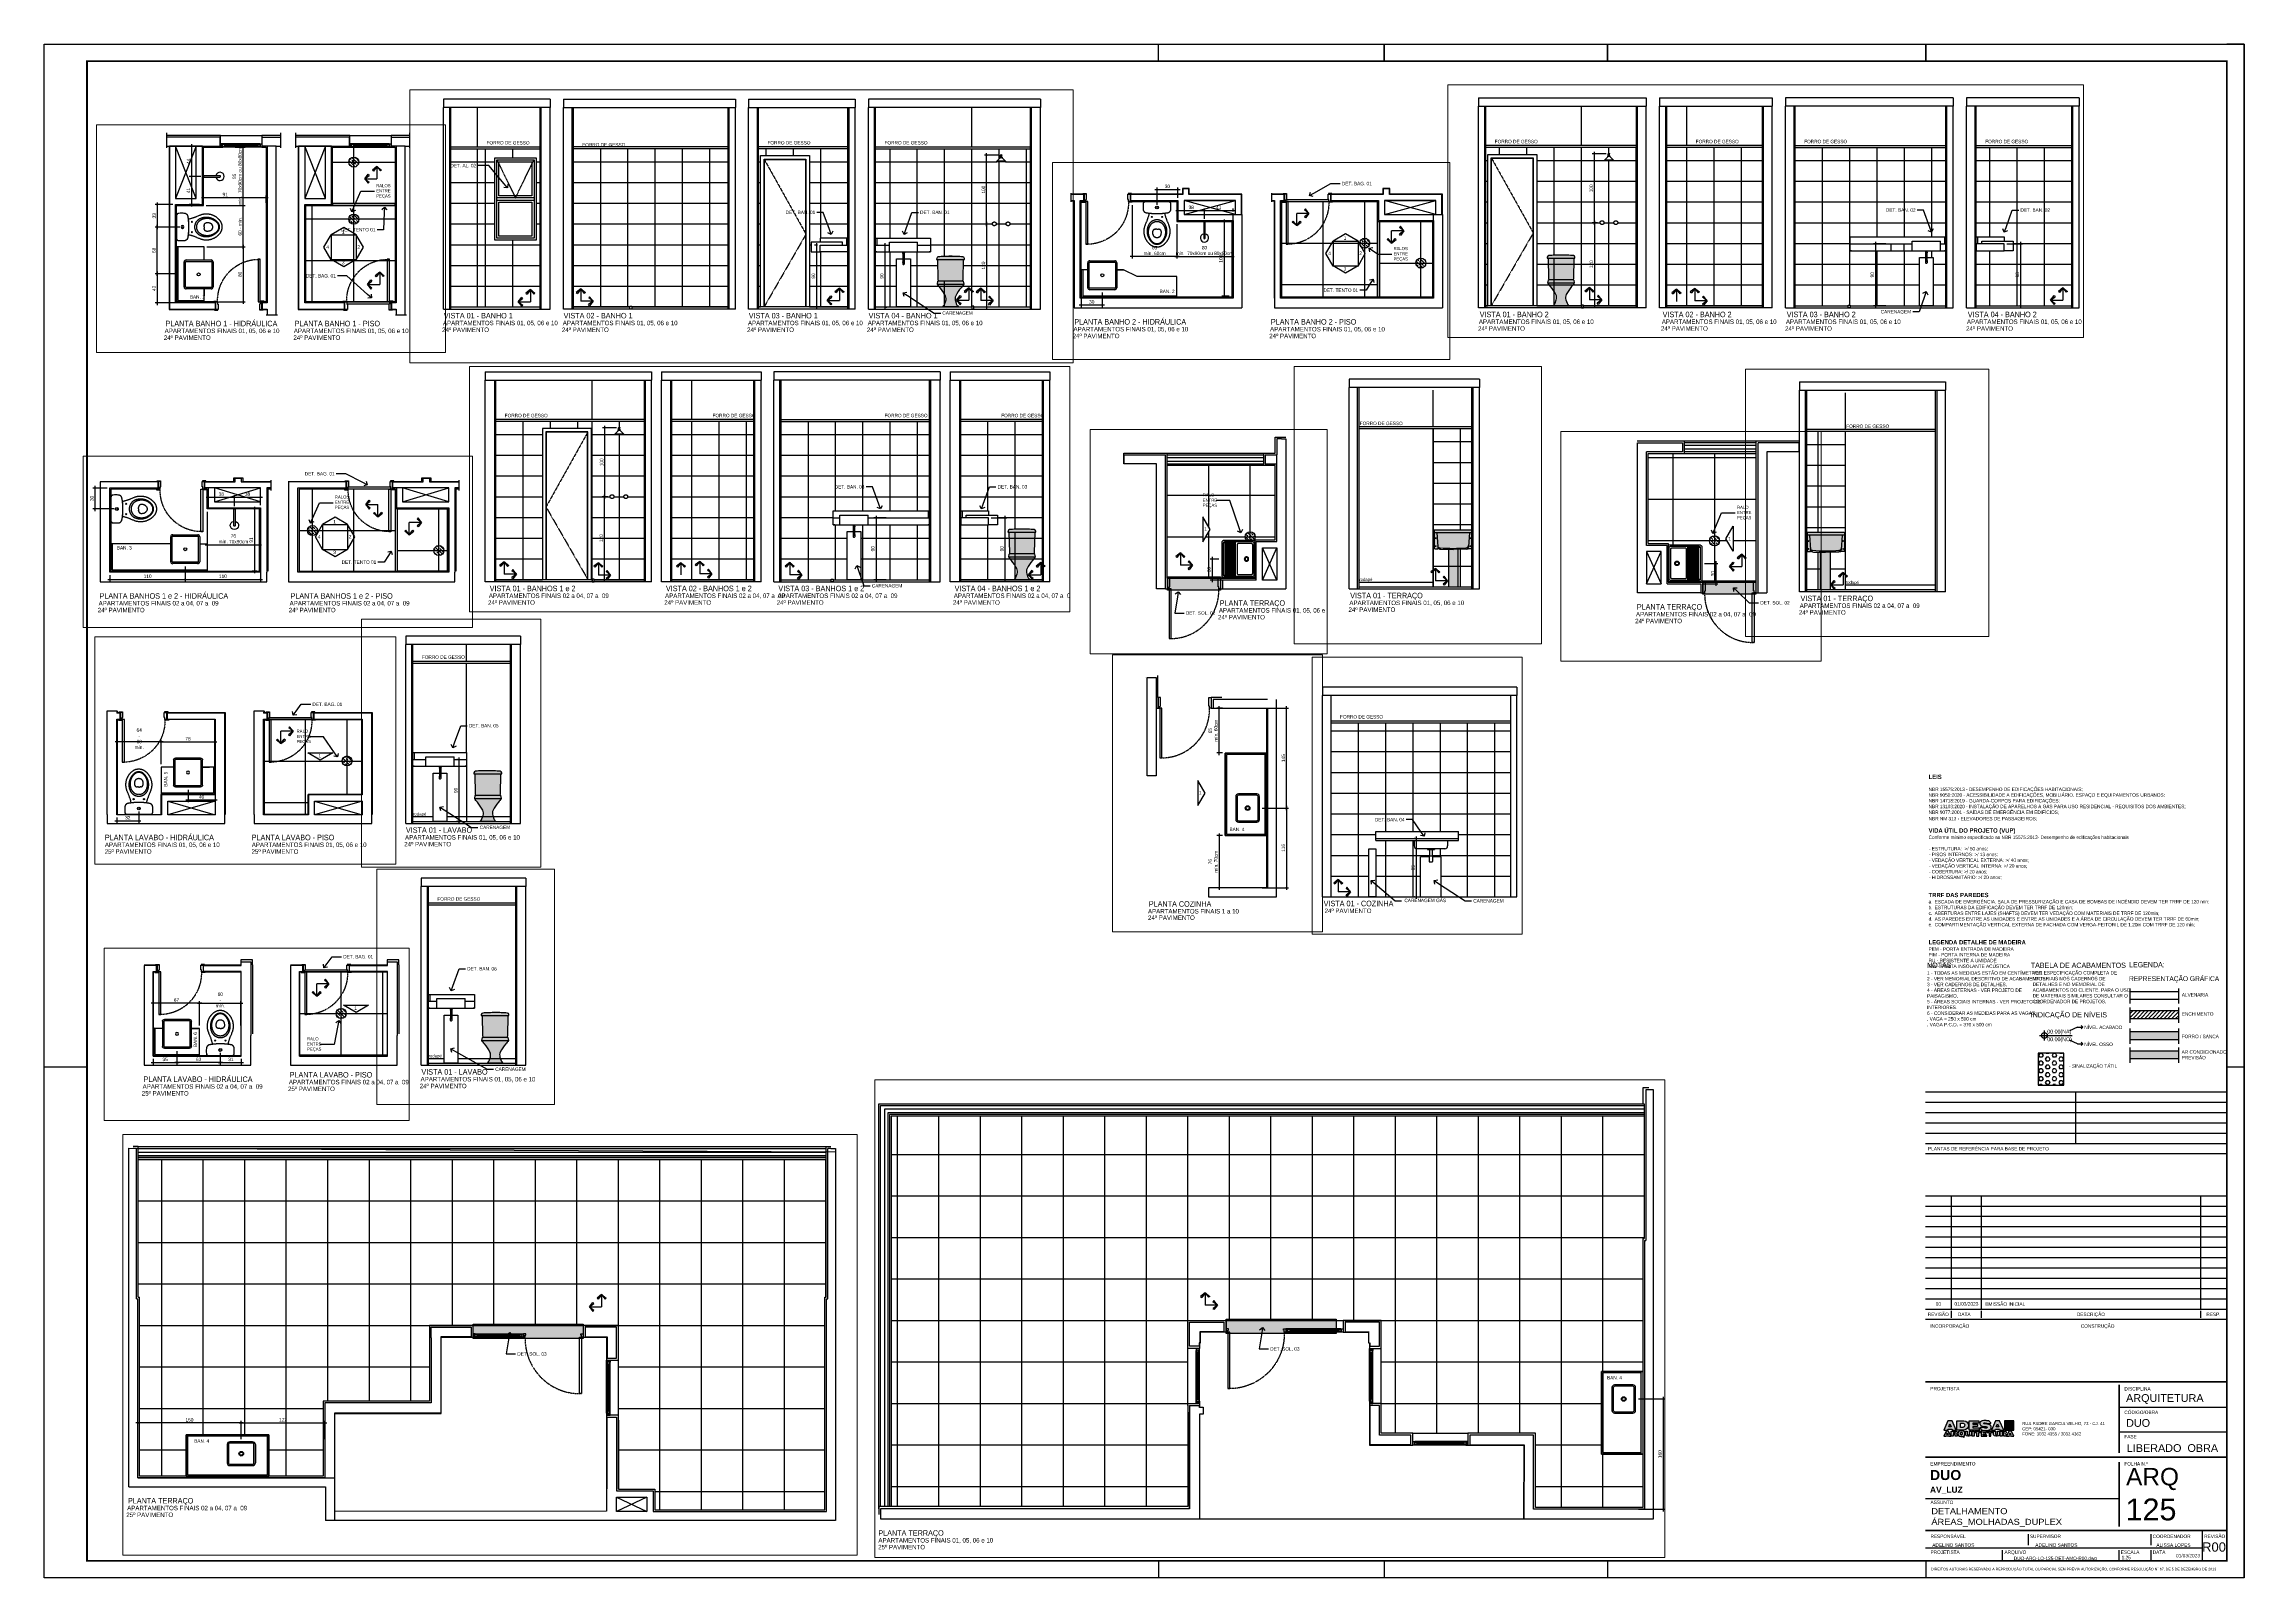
# Paper-space layout 'Layout1' of a CAD drawing. Header units: metres. Extents: x 2 to 1281, y 2 to 894.
# The model-space entities are those that its viewports show. They can reach past a viewport. Long polylines and large blocks are cut down to what shows.
import ezdxf
from ezdxf import colors
from ezdxf.entities.mleader import LeaderData, LeaderLine
from ezdxf.enums import TextEntityAlignment as Align
from ezdxf.math import Vec2, Vec3

# ---------------------------------------------------------------- set-up
doc = ezdxf.new("R2010")
doc.units = ezdxf.units.M
doc.linetypes.add('DASHDOT', pattern=[1, 0.5, -0.25, 0, -0.25])
doc.linetypes.add('DASHEDX2', pattern=[1.5, 1, -0.5])
for name, color, linetype in [('AI-Marcenaria', 2, 'Continuous'), ('ARQ-ALV ACAB', 4, 'Continuous'), ('ARQ-ALV OSSO', 5, 'Continuous'), ('ARQ-AUX', 7, 'Continuous'), ('ARQ-AUX1', 1, 'Continuous'), ('ARQ-AUX2', 2, 'Continuous'), ('ARQ-CAX', 1, 'Continuous'), ('ARQ-CAX @ 1', 1, 'Continuous'), ('ARQ-CERÂMICA', 7, 'Continuous'), ('ARQ-DIM', 2, 'Continuous'), ('ARQ-DIM - EMBASAM', 2, 'Continuous'), ('ARQ-DRYWALL', 7, 'Continuous'), ('ARQ-EST', 2, 'Continuous'), ('ARQ-FOLHA', 7, 'Continuous'), ('ARQ-HID', 2, 'Continuous'), ('ARQ-PRJ', 7, 'DASHEDX2'), ('ARQ-SAN', 2, 'Continuous'), ('ARQ-SIM', 1, 'Continuous'), ('ARQ-TXT', 2, 'Continuous'), ('FOLHA', 7, 'Continuous')]:
    doc.layers.add(name, color=color, linetype=linetype)
doc.layers.add('ARQ-FORRO', color=9, linetype='Continuous', lineweight=5)
doc.styles.add('Adesa', font='ARIALN.TTF')
doc.styles.add('Arial', font='arial.ttf')
doc.styles.add('RL CARIMBO', font='arial.ttf', dxfattribs={"width": 0.9, "height": 15})
doc.dimstyles.new('ADESA 1-0025', dxfattribs={"dimtxt": 0.05, "dimasz": 0.045, "dimexe": 0.03, "dimexo": 0.04, "dimgap": 0.02, "dimtad": 1, "dimtoh": 1, "dimdec": 0, "dimlfac": 100, "dimzin": 4, "dimtxsty": 'Adesa', "dimblk": 'DOTSMALL', "dimcen": 1, "dimdle": 0.03, "dimclrd": 1, "dimclre": 1, "dimclrt": 256, "dimazin": 1, "dimtm": 1e-09, "dimtfac": 1, "dimtdec": 0, "dimtix": 1, "dimtmove": 2, "dimatfit": 0, "dimldrblk": 'DOTSMALL', "dimfxl": 0.8, "dimtvp": 2, "dimtolj": 1, "dimtzin": 0, "dimarcsym": 0})
pattern_1 = [(0, (94.91474, -1.04352), (0, 0.301625), [])]
pattern_2 = [(0, (93.38367, -1.04352), (0, 0.301625), [])]
pattern_3 = [(90, (93.38367, -1.0435), (-0.396875, 2e-17), [])]
pattern_4 = [(0, (43.3565, -23.2128), (0, 0.301625), [])]

# ---------------------------------------------------------------- blocks, each defined once
blk = doc.blocks.new('FL-A0')
for p, q in [((-1000, 0), (-1000, 892)), ((-352, 882), (-352, 892)), ((-221, 892), (-221, 882)), ((-221, 882), (-221, 892)), ((-91, 892), (-91, 882)), ((-91, 882), (-91, 892)), ((94, 892), (94, 882)), ((94, 882), (94, 892)), ((279, 0), (279, 892)), ((-352, 10), (-352, 0)), ((-221, 10), (-221, 0)), ((-221, 10), (-221, 0)), ((-91, 10), (-91, 0)), ((-91, 10), (-91, 0)), ((94, 10), (94, 0)), ((94, 10), (94, 0))]:
    blk.add_line(p, q)
at = {"const_width": 1}
blk.add_lwpolyline([(-975, 882), (269, 882), (269, 10), (-975, 10)], close=True, dxfattribs=at)
at = {"layer": 'FOLHA'}
for p, q in [((-1000, 0), (-1000, 892)), ((-1000, 892), (279, 892)), ((279, 892), (269, 892)), ((279, 892), (279, 0)), ((-975, 297), (-1000, 297)), ((279, 297), (269, 297)), ((279, 0), (-1000, 0))]:
    blk.add_line(p, q, dxfattribs=at)
blk = doc.blocks.new('CARIMBO-JARDINS')
at = {"color": 2}
for p, q in [((-176.2, 274.3), (-1.2, 274.3)), ((-88.7, 244.3), (-88.7, 274.3)), ((-176.2, 268.3), (-1.2, 268.3)), ((-176.2, 262.3), (-1.2, 262.3)), ((-176.2, 256.3), (-1.2, 256.3)), ((-176.2, 250.3), (-1.2, 250.3)), ((-176.2, 214), (-1, 214)), ((-176.2, 208), (-1, 208)), ((-161.2, 214), (-161.2, 148)), ((-143.8, 214), (-143.8, 148)), ((-16.2, 214), (-16.2, 148)), ((-176.2, 202), (-1, 202)), ((-176.2, 196), (-1, 196)), ((-176.2, 190), (-1, 190)), ((-176.2, 184), (-1, 184)), ((-176.2, 178), (-1, 178)), ((-176.2, 172), (-1, 172)), ((-176.2, 166), (-1, 166)), ((-176.2, 160), (-1, 160)), ((-176.2, 154), (-1, 154)), ((-63.5, 91.1), (-1.4, 91.1)), ((-63.5, 76.6), (-1.4, 76.6))]:
    blk.add_line(p, q, dxfattribs=at)
at = {"color": 3}
for p, q in [((-176.2, 244.3), (-1.2, 244.3)), ((-1.2, 238.3), (-176.2, 238.3)), ((-176.2, 148), (-1, 148)), ((-1, 142), (-176.2, 142)), ((-161.2, 147), (-161.2, 143)), ((-143.8, 147), (-143.8, 143)), ((-16.2, 147), (-16.2, 143))]:
    blk.add_line(p, q, dxfattribs=at)
at = {"color": 3, "linetype": 'Continuous', "const_width": 1}
for points in [[(-176.2, 105.7), (-1.4, 105.7)], [(-63.5, 64.4), (-63.5, 104.2)], [(-176.2, 62), (-1.4, 62)], [(-63.5, 21.6), (-63.5, 59.1)], [(-176.2, 19.3), (-1, 19.3)]]:
    blk.add_lwpolyline(points, dxfattribs=at)
at = {"color": 2}
for points in [[(-176.2, 38), (-63.5, 38)], [(-176.2, 9.3), (-15, 9.3)]]:
    blk.add_lwpolyline(points, dxfattribs=at)
at = {"color": 2, "linetype": 'Continuous', "ltscale": 0.5}
for points in [[(-116.3, 10.7), (-116.3, 17.2)], [(-44.9, 10.7), (-44.9, 17.2)], [(-15, 1.5), (-15, 19.3)], [(-131.4, 1.5), (-131.4, 7.9)], [(-63.5, 1.5), (-63.5, 7.9)], [(-44.9, 1.5), (-44.9, 7.9)]]:
    blk.add_lwpolyline(points, dxfattribs=at)
at = {"color": 2, "style": 'RL CARIMBO', "width": 0.9}
blk.add_text('PLANTAS DE REFERÊNCIA PARA BASE DE PROJETO', height=2, dxfattribs=at).set_placement((-174.6, 240.3))
for s, p in [('REVISÃO', (-168.7, 146)), ('DATA ', (-153.2, 146)), ('RESP.', (-8.7, 146))]:
    blk.add_text(s, height=2, dxfattribs=at).set_placement(p, align=Align.TOP_CENTER)
blk.add_text('DESCRIÇÃO', height=2, dxfattribs=at).set_placement((-88.1, 146), align=Align.TOP_LEFT)
at = {"color": 3, "style": 'RL CARIMBO', "width": 0.9}
for s, p in [('INCORPORAÇÃO', (-173.3, 137.2)), ('CONSTRUÇÃO', (-85.8, 137.2)), ('PROJETISTA', (-173.3, 100.8)), ('DISCIPLINA', (-60.5, 100.7)), ('CÓDIGO/OBRA', (-60.5, 87)), ('FASE', (-60.5, 72.9)), ('EMPREENDIMENTO', (-173.3, 57.1)), ('FOLHA N.º', (-60.5, 57.1)), ('ASSUNTO', (-173.2, 34.7)), ('RESPONSÁVEL', (-173.2, 14.9)), ('SUPERVISOR', (-115.4, 14.9)), ('COORDENADOR', (-44, 14.9)), ('REVISÃO', (-14.1, 14.9)), ('PROJETISTA', (-173.2, 5.7)), ('ARQUIVO', (-130.2, 5.7)), ('ESCALA', (-62.6, 5.7)), ('DATA', (-44, 5.7))]:
    blk.add_text(s, height=2, dxfattribs=at).set_placement(p)
blk = doc.blocks.new('LOGO ADESA')
at = {"layer": 'FOLHA', "true_color": 0x006983}
h = blk.add_hatch(color=146, dxfattribs=at)
h.dxf.hatch_style = 1
h.paths.add_polyline_path([(4, 4.5), (2.9, 4.5), (1.9, 4.5), (0, 0), (1.8, 0), (1.9, 0.4), (2.9, 0.4), (4, 0.4), (4.1, 0), (5.9, 0)])
h.paths.add_polyline_path([(3.5, 1.5), (2.9, 1.5), (2.4, 1.5), (2.9, 3.1)], flags=16)
h.paths.add_polyline_path([(6.2, 4.5), (6.2, 0), (9.7, 0, 0.948907), (9.7, 4.5)])
h.paths.add_polyline_path([(8, 3.4), (8.9, 3.4, -0.931092), (9.1, 1.2), (8, 1.2)], flags=16)
h.paths.add_polyline_path([(16.8, 3.4), (16.8, 4.5), (12.2, 4.5), (12.2, 0), (17, 0), (17, 1.1), (13.9, 1.1), (13.9, 1.7), (16.3, 1.7), (16.3, 2.8), (13.9, 2.8), (13.9, 3.4)])
h.paths.add_polyline_path([(20.5, 3.4, -0.237413), (20.7, 3.2), (22.7, 3.2, 0.178244), (22.4, 3.9, 0.159561), (21.6, 4.4, 0.040162), (20, 4.6, 0.078066), (18.5, 4.4, 0.12263), (17.7, 4, 0.165276), (17.4, 3.5, 0.071413), (17.4, 2.9, 0.094699), (17.5, 2.6, 0.166692), (18.2, 2, 0.094522), (19.5, 1.7, -0.029062), (20.1, 1.7, -0.020422), (20.5, 1.6, -0.002895), (20.6, 1.6, -0.253582), (20.9, 1.4, -0.244103), (20.8, 1.2, -0.158589), (20.6, 1, -0.13145), (19.9, 1, -0.045808), (19.6, 1.1, -0.270689), (19.4, 1.3), (17.3, 1.3, 0.28517), (18.6, 0, 0.068195), (20.1, -0.2, 0.078133), (22, 0.1, 0.324293), (22.9, 1.4, 0.386526), (21.7, 2.7), (19.7, 3, -0.100578), (19.4, 3.1, -0.633349), (19.4, 3.5, -0.221103)])
h.paths.add_polyline_path([(24.9, 4.5), (23, 0), (24.8, 0), (24.9, 0.4), (25.9, 0.4), (26.9, 0.4), (27, 0), (28.9, 0), (26.9, 4.5), (25.9, 4.5)])
h.paths.add_polyline_path([(25.9, 3.1), (26.5, 1.5), (25.9, 1.5), (25.3, 1.5)], flags=16)
h.paths.add_polyline_path([(32, -0.5), (31.4, -0.5), (30.3, -3), (31.4, -3), (31.4, -2.8), (32, -2.8), (32.6, -2.8), (32.6, -3), (33.7, -3), (32.6, -0.5)])
h.paths.add_polyline_path([(32, -1.3), (32.3, -2.1), (32, -2.1), (31.7, -2.1)], flags=16)
h.paths.add_polyline_path([(27.1, -0.5), (27.1, -3), (28.1, -3), (28.1, -2.3), (28.9, -2.3, -0.29686), (29, -2.4), (29, -3), (30.1, -3), (30.1, -2.2, 0.285546), (29.7, -1.8, 0.266418), (30.1, -1.4), (30.1, -0.9, 0.296968), (29.3, -0.5)])
h.paths.add_polyline_path([(28.2, -1.1), (28.9, -1.1, -0.918201), (28.9, -1.6), (28.2, -1.6)], flags=16)
h.paths.add_polyline_path([(1.7, -0.5), (1.1, -0.5), (0, -3), (1, -3), (1.1, -2.8), (1.7, -2.8), (2.2, -2.8), (2.3, -3), (3.3, -3), (2.2, -0.5)])
h.paths.add_polyline_path([(1.7, -1.3), (2, -2.1), (1.7, -2.1), (1.3, -2.1)], flags=16)
h.paths.add_polyline_path([(3.5, -0.5), (3.5, -3), (4.5, -3), (4.5, -2.2), (5.3, -2.2, -0.29686), (5.4, -2.4), (5.4, -3), (6.4, -3), (6.4, -2.2, 0.285546), (6.1, -1.8, 0.266418), (6.4, -1.4), (6.4, -0.9, 0.296968), (5.7, -0.5)])
h.paths.add_polyline_path([(4.6, -1.1), (5.3, -1.1, -0.918201), (5.3, -1.6), (4.6, -1.6)], flags=16)
h.paths.add_polyline_path([(8.1, -0.4, 0.187369), (7, -0.9, 0.315446), (7, -2.6, 0.187369), (8.1, -3.1), (8.8, -3.1, 0.0369), (9, -3), (9.5, -3.5), (10, -3.1), (9.7, -2.7, 0.043768), (9.9, -2.6, 0.315446), (9.9, -0.9, 0.187369), (8.8, -0.4)])
h.paths.add_polyline_path([(8.8, -1.2, -0.329329), (9, -2.1), (8.8, -1.8), (8.3, -2.2), (8.5, -2.4, -0.179141), (8.1, -2.3, -0.447153), (8.1, -1.2, -0.305995)], flags=16)
h.paths.add_polyline_path([(12.4, -1.9, -0.17674), (12.3, -2.2, -0.173532), (12, -2.3), (11.8, -2.3), (11.7, -2.3, -0.173532), (11.4, -2.2, -0.152792), (11.3, -2), (11.3, -0.5), (10.4, -0.5), (10.4, -2, 0.102402), (10.5, -2.3, 0.302428), (11.5, -3), (11.8, -3), (12.2, -3, 0.295825), (13.2, -2.3, 0.102402), (13.3, -2), (13.3, -0.5), (12.4, -0.5)])
h.paths.add_polyline_path([(14.6, -0.5), (13.6, -0.5), (13.6, -3), (14.6, -3)])
h.paths.add_polyline_path([(16.8, -1.1), (17.7, -1.1), (17.7, -0.5), (14.9, -0.5), (14.9, -1.1), (15.8, -1.1), (15.8, -3), (16.8, -3)])
h.paths.add_polyline_path([(18, -0.5), (18, -3), (20.7, -3), (20.7, -2.4), (18.9, -2.4), (18.9, -2), (20.3, -2), (20.3, -1.4), (18.9, -1.4), (18.9, -1.1), (20.6, -1.1), (20.6, -0.5)])
h.paths.add_polyline_path([(20.9, -0.5), (20.9, -1.1), (21.8, -1.1), (21.8, -3), (22.7, -3), (22.7, -1.1), (23.6, -1.1), (23.6, -0.5)])
h.paths.add_polyline_path([(25.9, -1.9, -0.17674), (25.8, -2.2, -0.173532), (25.6, -2.3), (25.4, -2.3), (25.2, -2.3, -0.173532), (25, -2.2, -0.152792), (24.9, -2), (24.9, -0.5), (23.9, -0.5), (23.9, -2, 0.102402), (24, -2.3, 0.302428), (25.1, -3), (25.4, -3), (25.8, -3, 0.295825), (26.8, -2.3, 0.102402), (26.8, -2), (26.8, -0.5), (25.9, -0.5)])
at = {"layer": 'FOLHA'}
h = blk.add_hatch(color=7, dxfattribs=at)
h.dxf.hatch_style = 1
h.paths.add_polyline_path([(29.2, 0), (33.7, 0), (33.7, 4.5), (29.2, 4.5)])
at = {"color": 7}
blk.add_lwpolyline([(29.2, 0), (33.7, 0), (33.7, 4.5), (29.2, 4.5)], close=True, dxfattribs=at)
at = {"layer": 'FOLHA', "color": 146, "true_color": 0x006983}
for points in [[(2.9, 4.5), (1.9, 4.5), (0, 0), (1.8, 0), (1.9, 0.4), (2.9, 0.4), (4, 0.4), (4.1, 0), (5.9, 0), (4, 4.5)], [(2.9, 1.5), (2.4, 1.5), (2.9, 3.1), (3.5, 1.5)], [(17, 0), (12.2, 0), (12.2, 4.5), (16.8, 4.5), (16.8, 3.4), (13.9, 3.4), (13.9, 2.8), (16.3, 2.8), (16.3, 1.7), (13.9, 1.7), (13.9, 1.1), (17, 1.1)], [(25.9, 4.5), (24.9, 4.5), (23, 0), (24.8, 0), (24.9, 0.4), (25.9, 0.4), (26.9, 0.4), (27, 0), (28.9, 0), (26.9, 4.5)], [(25.9, 1.5), (25.3, 1.5), (25.9, 3.1), (26.5, 1.5)], [(1.7, -0.5), (1.1, -0.5), (0, -3), (1, -3), (1.1, -2.8), (1.7, -2.8), (2.2, -2.8), (2.3, -3), (3.3, -3), (2.2, -0.5)], [(1.7, -2.1), (1.3, -2.1), (1.7, -1.3), (2, -2.1)], [(13.6, -0.5), (14.6, -0.5), (14.6, -3), (13.6, -3)], [(32, -0.5), (31.4, -0.5), (30.3, -3), (31.4, -3), (31.4, -2.8), (32, -2.8), (32.6, -2.8), (32.6, -3), (33.7, -3), (32.6, -0.5)], [(32, -2.1), (31.7, -2.1), (32, -1.3), (32.3, -2.1)]]:
    blk.add_lwpolyline(points, close=True, dxfattribs=at)
for points in [[(6.2, 0), (6.2, 4.5), (9.7, 4.5, -0.948907), (9.7, 0)], [(8, 1.2), (8, 3.4), (8.9, 3.4, -0.931092), (9.1, 1.2)], [(5.7, -0.5, -0.296968), (6.4, -0.9), (6.4, -1.4, -0.266418), (6.1, -1.8, -0.285546), (6.4, -2.2), (6.4, -3), (5.4, -3), (5.4, -2.4, 0.29686), (5.3, -2.2), (4.5, -2.2), (4.5, -3), (3.5, -3), (3.5, -0.5)], [(4.6, -1.6), (5.3, -1.6, 0.885214), (5.3, -1.1), (4.6, -1.1)], [(7, -2.6, 0.187369), (8.1, -3.1), (8.8, -3.1, 0.0369), (9, -3), (9.5, -3.5), (10, -3.1), (9.7, -2.7, 0.043768), (9.9, -2.6, 0.315446), (9.9, -0.9, 0.187369), (8.8, -0.4), (8.1, -0.4, 0.187369), (7, -0.9, 0.315446)], [(11.8, -3), (11.5, -3, -0.295825), (10.5, -2.3, -0.102402), (10.4, -2), (10.4, -0.5), (10.4, -0.5), (11.3, -0.5), (11.3, -1.9, 0.17674), (11.4, -2.2, 0.159698), (11.6, -2.3, 0.071182), (11.7, -2.3), (11.8, -2.3), (12, -2.3, 0.071182), (12.1, -2.3, 0.159698), (12.3, -2.2, 0.17674), (12.4, -1.9), (12.4, -0.5), (13.3, -0.5), (13.3, -0.5), (13.3, -2, -0.102402), (13.2, -2.3, -0.295825), (12.2, -3)], [(25.4, -3), (25, -3, -0.295825), (24, -2.3, -0.102402), (23.9, -2), (23.9, -0.5), (23.9, -0.5), (24.9, -0.5), (24.9, -1.9, 0.17674), (25, -2.2, 0.159698), (25.2, -2.3, 0.071182), (25.2, -2.3), (25.4, -2.3), (25.6, -2.3, 0.071182), (25.6, -2.3, 0.159698), (25.8, -2.2, 0.17674), (25.9, -1.9), (25.9, -0.5), (26.8, -0.5), (26.8, -0.5), (26.8, -2, -0.102402), (26.8, -2.3, -0.295825), (25.8, -3)], [(29.3, -0.5, -0.296968), (30.1, -0.9), (30.1, -1.4, -0.266418), (29.7, -1.8, -0.285546), (30.1, -2.2), (30.1, -3), (29, -3), (29, -2.4, 0.29686), (28.9, -2.3), (28.1, -2.3), (28.1, -3), (27.1, -3), (27.1, -0.5)], [(28.2, -1.6), (28.9, -1.6, 0.885214), (28.9, -1.1), (28.2, -1.1)]]:
    blk.add_lwpolyline(points, format="xyb", close=True, dxfattribs=at)
for points in [[(17.3, 1.3), (17.3, 1.3, 0.283261), (18.6, 0, 0.068195), (20.1, -0.2, 0.078133), (22, 0.1, 0.324293), (22.9, 1.4, 0.386526), (21.7, 2.7), (19.7, 3, -0.100578), (19.4, 3.1, -0.633349), (19.4, 3.5, -0.221103), (20.5, 3.4, -0.237413), (20.7, 3.2), (22.7, 3.2), (22.7, 3.2, 0.167313), (22.4, 3.9, 0.159561), (21.6, 4.4, 0.040162), (20, 4.6, 0.078066), (18.5, 4.4, 0.12263), (17.7, 4, 0.165276), (17.4, 3.5, 0.071413), (17.4, 2.9, 0.094699), (17.5, 2.6, 0.166692), (18.2, 2, 0.094522), (19.5, 1.7, -0.029062), (20.1, 1.7, -0.020422), (20.5, 1.6, -0.002895), (20.6, 1.6, -0.253582), (20.9, 1.4, -0.244103), (20.8, 1.2, -0.158589), (20.6, 1, -0.13145), (19.9, 1, -0.045808), (19.6, 1.1, -0.270689), (19.4, 1.3), (17.3, 1.3)], [(8.8, -1.2, 0.305995), (8.1, -1.2, 0.447153), (8.1, -2.3, 0.179141), (8.5, -2.4), (8.3, -2.2), (8.8, -1.8), (9, -2.1, 0.329329), (8.8, -1.2)]]:
    blk.add_lwpolyline(points, format="xyb", dxfattribs=at)
for points in [[(14.9, -0.5), (14.9, -1.1), (15.8, -1.1), (15.8, -3), (16.8, -3), (16.8, -1.1), (17.7, -1.1), (17.7, -0.5), (14.9, -0.5), (17.7, -0.5)], [(18, -0.5), (18, -3), (20.7, -3), (20.7, -2.4), (18.9, -2.4), (18.9, -2), (20.3, -2), (20.3, -1.4), (18.9, -1.4), (18.9, -1.1), (20.6, -1.1), (20.6, -0.5), (18, -0.5)], [(20.9, -0.5), (20.9, -1.1), (21.8, -1.1), (21.8, -3), (22.7, -3), (22.7, -1.1), (23.6, -1.1), (23.6, -0.5), (20.9, -0.5), (23.6, -0.5)]]:
    blk.add_lwpolyline(points, dxfattribs=at)
at = {"layer": 'ARQ-FOLHA', "insert": (37.8, 3.9), "char_height": 1.5, "width": 41.969, "attachment_point": 1, "style": 'Arial'}
blk.add_mtext('RUA PADRE GARCIA VELHO, 73 - CJ. 41\\PCEP: 05421- 030\\PFONE: 3032 4355 / 3032 4362 ', dxfattribs=at)
blk = doc.blocks.new('.CARIMBO')
at = {"layer": 'ARQ-DIM'}
blk.add_lwpolyline([(161.2, 7.5), (175.2, 7.5), (175.2, 25.2)], dxfattribs=at)
at = {"color": 2}
blk.add_blockref('CARIMBO-JARDINS', (176.2, 5.9), dxfattribs=at)
at = {"layer": 'ARQ-FOLHA', "xscale": 1.20352306414466, "yscale": 1.20352306414466, "zscale": 1.20352306414466}
blk.add_blockref('LOGO ADESA', (10.8, 83.6), dxfattribs=at)
at = {"color": 2, "style": 'RL CARIMBO', "width": 0.9}
blk.add_text('DUO-ARQ-LO-125-DET-AMO-R00.dwg', height=2, dxfattribs=at).set_placement((51.4, 8))
at = {"color": 4, "attachment_point": 1, "style": 'Arial'}
for s, width, insert, char_height in [('ARQUITETURA', 3.126, (116.7, 104.5), 4.5), ('{\\C2;DUO}', 3.126, (116.7, 90), 4.5), ('{\\C5;LIBERADO  OBRA}', 75.072, (117.1, 75.4), 4.5), ('{\\fArial|b1|i0|c0|p34;DUO\\P\\H0.59829x;AV_LUZ}', 3.126, (2.7, 60.4), 5.85), ('{\\C5;ARQ}', 3.126, (116.7, 61.6), 10.16), ('{\\C2;ADELINO SANTOS}', 44.405, (4, 17.7), 2), ('{\\C2;ADELINO SANTOS}', 44.405, (63.9, 17.7), 2), ('{\\C2;ALISSA LOPES}', 44.405, (134.3, 17.7), 2)]:
    blk.add_mtext_dynamic_manual_height_columns(s, width=width, gutter_width=1, heights=[0], dxfattribs=dict(at, insert=insert, char_height=char_height))
at = {"layer": 'ARQ-FOLHA', "style": 'Arial'}
blk.add_text('00', height=2, dxfattribs=at).set_placement((9.1, 155.9), align=Align.RIGHT)
blk.add_text('EMISSÃO INICIAL', height=2, dxfattribs=at).set_placement((34.8, 155.9))
at = {"layer": 'FOLHA', "style": 'Arial'}
blk.add_text('DIREITOS AUTORAIS RESERVADO A REPRODUÇÃO TOTAL OU PARCIAL SEM PRÉVIA AUTORIZAÇÃO, CONFORME RESOLUÇÃO N° 67, DE 5 DE DEZEMBRO DE 2013', height=1.5, dxfattribs=at).set_placement((3.4, 2))
blk = doc.blocks.new('REF_LEG$0$SBPLNIV2')
for p, q in [((-0.25, 0), (1.44, 0)), ((0, -0.27), (0, 0.26))]:
    blk.add_line(p, q)
blk.add_circle((0, 0), 0.15)
at = {"color": 2, "style": 'Adesa'}
for tag, p in [('NIVELA', (0.15, 0.1)), ('NIVELO', (0.15, -0.3))]:
    blk.add_attdef(tag, p, '', height=0.2, dxfattribs=at)
blk = doc.blocks.new('CARIMBO')
h = blk.add_hatch()
h.set_pattern_fill('HEX', color=256, scale=0.4125, angle=180, style=0)
h.set_pattern_definition([(180, (75.6412, 290.77), (-3e-16, -2.26845), [1.3097, -2.61938]), (300, (75.6412, 290.77), (1.96453, 1.13422), [1.3097, -2.61938]), (240, (74.3315, 290.77), (1.96453, -1.13422), [1.3097, -2.61938])])
h.paths.add_polyline_path([(80.5, 302.2), (65.5, 302.2), (65.5, 283.5), (80.5, 283.5)])
at = {"layer": 'ARQ-AUX1'}
h = blk.add_hatch(dxfattribs=at)
h.set_pattern_fill('ANSI31', color=256, scale=0.5)
h.set_pattern_definition([(45, (-741.3556, -163.1018), (-1.122532, 1.122532), [])])
h.paths.add_polyline_path([(147, 326.9), (118.8, 326.9), (118.8, 322.4), (147, 322.4)])
at = {"layer": 'ARQ-DRYWALL', "ltscale": 10}
blk.add_hatch(color=162, dxfattribs=at).paths.add_polyline_path([(147, 303.5), (118.8, 303.5), (118.8, 299), (147, 299)])
at = {"layer": 'ARQ-FORRO'}
h = blk.add_hatch(color=256, dxfattribs=at)
h.dxf.hatch_style = 1
h.paths.add_polyline_path([(147, 314.6), (118.8, 314.6), (118.8, 310.1), (147, 310.1)])
blk.add_lwpolyline([(80.5, 302.2), (65.5, 302.2), (65.5, 283.5), (80.5, 283.5)], close=True)
at = {"layer": 'ARQ-AUX2'}
for p, q in [((118.8, 338), (147, 338)), ((118.8, 333.5), (147, 333.5)), ((118.8, 326.9), (147, 326.9)), ((118.8, 322.4), (147, 322.4)), ((147, 314.6), (118.8, 314.6)), ((118.8, 310.1), (147, 310.1)), ((118.8, 303.5), (147, 303.5)), ((118.8, 299), (147, 299))]:
    blk.add_line(p, q, dxfattribs=at)
at = {"layer": 'ARQ-SIM'}
for p, q in [((118.8, 339.8), (118.8, 331)), ((147, 339.8), (147, 331)), ((118.8, 328.7), (118.8, 319.9)), ((147, 328.7), (147, 319.9)), ((88.4, 317.3), (83.8, 315.2)), ((88.4, 307.7), (83.8, 309.8)), ((88.4, 317.3), (91.4, 317.3)), ((88.4, 307.7), (91.4, 307.7)), ((91.4, 317.3), (90.4, 318.3)), ((91.4, 317.3), (90.4, 316.4)), ((91.4, 307.7), (90.4, 308.6)), ((91.4, 307.7), (90.4, 306.7)), ((118.8, 316.5), (118.8, 307.7)), ((147, 316.5), (147, 307.7)), ((118.8, 305.4), (118.8, 296.6)), ((147, 305.4), (147, 296.6))]:
    blk.add_line(p, q, dxfattribs=at)
at = {"layer": 'ARQ-AUX', "color": 8}
blk.add_blockref('.CARIMBO', (-0.1, -0.6), dxfattribs=at)
at = {"layer": 'ARQ-TXT', "ltscale": 10, "xscale": 11.19999999999999, "yscale": 11.19999999999999, "zscale": 11.19999999999999}
blk.add_blockref('REF_LEG$0$SBPLNIV2', (69.1, 312.5), dxfattribs=at).add_auto_attribs({'NIVELA': '00.00(NA)', 'NIVELO': '00.00(NO)'})
at = {"layer": 'ARQ-TXT', "style": 'Adesa'}
for s, height, p in [('TABELA DE ACABAMENTOS', 3, (61.2, 351.8)), ('LEGENDA:', 3, (118.3, 352.1)), ('REPRESENTAÇÃO GRÁFICA', 2.8, (118.3, 344.1)), ('INDICAÇÃO DE NÍVEIS', 3, (61.2, 323))]:
    blk.add_text(s, height=height, dxfattribs=at).set_placement(p)
at = {"layer": 'ARQ-TXT', "ltscale": 10, "style": 'Adesa'}
for s, p in [('ALVENARIA', (149, 335.1)), ('ENCHIMENTO', (149, 324)), ('NÍVEL ACABADO', (92.3, 316.2)), ('NÍVEL OSSO', (92.3, 306.3)), ('FORRO / SANCA', (148.9, 310.9)), ('AR CONDICIONADO', (148.9, 301.9)), ('PREVISÃO', (148.9, 298.6))]:
    blk.add_text(s, height=2, dxfattribs=at).set_placement(p)
at = {"layer": 'ARQ-TXT', "insert": (1.8, 464.9), "char_height": 0.23, "attachment_point": 1, "style": 'Adesa'}
blk.add_mtext_dynamic_manual_height_columns('\\A1;{\\fArial Narrow|b1|i0|c0|p34;\\P\\P\\H10.86957x;LEIS\\P\\H0.8x;\\P\\fArial Narrow|b0|i0|c0|p34;NBR 15575:2013 - DESEMPENHO DE EDIFICAÇÕES HABITACIONAIS;\\PNBR 9050:2020 - ACESSIBILIDADE A EDIFICAÇÕES, MOBILIÁRIO, ESPAÇO E EQUIPAMENTOS URBANOS;\\PNBR 14718:2019 - GUARDA-CORPOS PARA EDIFICAÇÕES;\\PNBR 13103:2020 - INSTALAÇÃO DE APARELHOS A GÁS PARA USO RESIDENCIAL - REQUISITOS DOS AMBIENTES;\\PNBR 9077:2001 - SAÍDAS DE EMERGÊNCIA EM EDIFÍCIOS;\\P\\A0;\\fCalibri|b0|i0|c0|p34;\\H0.115x;\\P\\fArial Narrow|b0|i0|c0|p34;\\H8.6956x;NBR NM 313 - ELEVADORES DE PASSAGEIROS;\\P\\A1;\\P\\fArial Narrow|b1|i0|c0|p34;\\H1.25001x;VIDA ÚTIL DO PROJETO (VUP) \\P\\fArial Narrow|b0|i0|c0|p34;\\H0.8x;Conforme mínimo especificado na NBR 15575:2013- Desempenho de edificações habitacionais \\P\\P\\pi-0.69,l0.92,t1.84;-^IESTRUTURA:  \\A0;>/\\A1; 50 anos;\\P-^IPISOS INTERNOS: \\A0;>/\\A1; 13 anos;\\P-^IVEDAÇÃO VERTICAL EXTERNA: \\A0;>/\\A1; 40 anos;\\P-^IVEDAÇÃO VERTICAL INTERNA: \\A0;>/\\A1; 20 anos;\\P-^ICOBERTURA: \\A0;>/\\A1; 20 anos;\\P-^IHIDROSSANITÁRIO: \\A0;>/\\A1; 20 anos;\\P\\pi0,l0,tz;\\P\\P\\fArial Narrow|b1|i0|c0|p34;\\H1.25x;TRRF DAS PAREDES \\fArial Narrow|b0|i0|c0|p34;\\H0.8x;\\P\\A0;a.^I ESCADA DE EMERGÊNCIA, SALA DE PRESSURIZAÇÃO E CASA DE BOMBAS DE INCÊNDIO DEVEM TER TRRF DE 120 min;\\Pb.^I ESTRUTURAS DA EDIFICAÇÃO DEVEM TER TRRF DE 120min;\\Pc.^I ABERTURAS ENTRE LAJES (SHAFTS) DEVEM TER VEDAÇÃO COM MATERIAIS DE TRRF DE 120min;\\Pd.^I AS PAREDES ENTRE AS UNIDADES E ENTRE AS UNIDADES E A ÁREA DE CIRCULAÇÃO DEVEM TER TRRF DE 60min;\\Pe.^I COMPARTIMENTAÇÃO VERTICAL EXTERNA DE FACHADA COM VERGA-PEITORIL DE 1,20m COM TRRF DE 120 min;\\H0.115x;\\P\\A1;\\H8.69567x;\\P\\P\\A0;\\fArial Narrow|b1|i0|c0|p34;\\H1.24999x;LEGENDA DETALHE DE MADEIRA\\H0.115x;\\P\\fArial Narrow|b0|i0|c0|p34;\\H6.95652x;PEM - PORTA ENTRADA DE MADEIRA\\PPIM - PORTA INTERNA DE MADEIRA\\PRU - RESISTENTE À UMIDADE\\PPIA - PORTA INSOLANTE ACÚSTICA\\H0.115x;\\P\\A1;\\H8.69569x;\\P\\P }', width=202.946, gutter_width=25, heights=[137], dxfattribs=at)
at = {"layer": 'ARQ-TXT', "insert": (0.9, 354.8), "char_height": 2, "width": 56.24, "attachment_point": 1, "style": 'Adesa'}
blk.add_mtext('{\\H1.5x;NOTAS}\\P1 - TODAS AS MEDIDAS ESTÃO EM CENTÍMETROS.\\P2 - VER MEMORIAL DESCRITIVO DE ACABAMENTOS.\\P3 - VER CADERNOS DE DETALHES.\\P4 - ÁREAS EXTERNAS - VER PROJETO DE PAISAGISMO.\\P5 - ÁREAS SOCIAIS INTERNAS - VER PROJETO DE INTERIORES.\\P6 - CONSIDERAR AS MEDIDAS PARA AS VAGAS:\\P. VAGA = 250 x 500 cm\\P. VAGA P.C.D. = 370 x 500 cm', dxfattribs=at)
at = {"layer": 'ARQ-TXT', "ltscale": 10, "char_height": 2, "attachment_point": 1, "style": 'Adesa'}
for s, insert, width in [('VER ESPECIFICAÇÃO COMPLETA DE MATERIAIS NOS CADERNOS DE DETALHES E NO MEMORIAL DE ACABAMENTOS DO CLIENTE. PARA O USO DE MATERIAIS SIMILARES CONSULTAR O COORDENADOR DE PROJETOS.', (62.3, 349.9), 47.909), ('\\A1;- SINALIZAÇÃO TÁTIL ', (83.4, 295.7), 88.81)]:
    blk.add_mtext(s, dxfattribs=dict(at, insert=insert, width=width))
blk = doc.blocks.new('ARQ-HID-CUBA Q')
for points in [[(-0.182, 0), (0.182, 0)], [(-0.21, -0.502), (-0.21, -0.138)], [(-0.19, -0.502), (-0.19, -0.138)], [(-0.182, -0.11), (0.182, -0.11)], [(-0.182, -0.13), (0.182, -0.13)], [(0.19, -0.138), (0.19, -0.502)], [(0.21, -0.138), (0.21, -0.502)], [(-0.21, -0.4), (-0.31, -0.4)], [(0.182, -0.51), (-0.182, -0.51)], [(0.182, -0.53), (-0.182, -0.53)], [(0.182, -0.53), (-0.182, -0.53)], [(0.21, -0.4), (0.31, -0.4)]]:
    blk.add_lwpolyline(points)
blk.add_circle((0, -0.32), 0.0216)
for centre, radius, start, end in [((-0.182, -0.138), 0.0284, 90, 180), ((-0.182, -0.138), 0.0084, 90, 180), ((0.182, -0.138), 0.0284, 0, 90), ((0.182, -0.138), 0.0084, 0, 90), ((-0.182, -0.502), 0.0284, 180, 270), ((-0.182, -0.502), 0.0084, 180, 270), ((0.182, -0.502), 0.0284, 270, 0), ((0.182, -0.502), 0.0084, 270, 0)]:
    blk.add_arc(centre, radius, start, end)
blk = doc.blocks.new('ARQ-HID-BACIA CX')
blk.add_line((0, -0.175), (0, 0.175))
for points in [[(-0.168, 0.11), (-0.168, 0.11), (-0.176, 0.112), (-0.184, 0.114), (-0.192, 0.116), (-0.201, 0.118), (-0.209, 0.121), (-0.217, 0.123), (-0.225, 0.126), (-0.234, 0.128), (-0.241, 0.131), (-0.249, 0.134), (-0.257, 0.136), (-0.265, 0.139), (-0.273, 0.142), (-0.28, 0.145), (-0.288, 0.149), (-0.296, 0.152, 0.011149), (-0.338, 0.169), (-0.344, 0.172), (-0.35, 0.174), (-0.356, 0.176), (-0.363, 0.178), (-0.369, 0.179), (-0.375, 0.181), (-0.381, 0.182), (-0.388, 0.184), (-0.394, 0.185), (-0.401, 0.186), (-0.407, 0.186), (-0.413, 0.187), (-0.42, 0.187), (-0.426, 0.187), (-0.433, 0.188), (-0.438, 0.187), (-0.438, 0.187), (-0.442, 0.187), (-0.445, 0.187), (-0.445, 0.187), (-0.452, 0.187), (-0.452, 0.187), (-0.455, 0.187), (-0.458, 0.186), (-0.459, 0.186), (-0.465, 0.185), (-0.466, 0.185), (-0.472, 0.184), (-0.472, 0.184), (-0.479, 0.183), (-0.479, 0.183), (-0.485, 0.182), (-0.486, 0.182), (-0.492, 0.18), (-0.493, 0.18), (-0.499, 0.179), (-0.499, 0.179), (-0.505, 0.177), (-0.506, 0.177), (-0.512, 0.175), (-0.512, 0.175), (-0.518, 0.173), (-0.519, 0.172), (-0.525, 0.17), (-0.525, 0.17), (-0.531, 0.168), (-0.531, 0.167), (-0.537, 0.165), (-0.538, 0.165), (-0.543, 0.162), (-0.544, 0.162), (-0.547, 0.16), (-0.55, 0.159), (-0.55, 0.159), (-0.556, 0.156), (-0.556, 0.155), (-0.559, 0.154), (-0.562, 0.152), (-0.562, 0.152), (-0.565, 0.15), (-0.567, 0.149), (-0.568, 0.148), (-0.57, 0.147), (-0.573, 0.145), (-0.573, 0.145), (-0.576, 0.143), (-0.579, 0.141), (-0.579, 0.141), (-0.582, 0.139), (-0.584, 0.137), (-0.585, 0.137), (-0.587, 0.135), (-0.59, 0.133), (-0.59, 0.133), (-0.593, 0.13), (-0.595, 0.128), (-0.595, 0.128), (-0.6, 0.124), (-0.6, 0.124), (-0.605, 0.119), (-0.606, 0.119), (-0.608, 0.117), (-0.61, 0.115), (-0.61, 0.114), (-0.615, 0.11), (-0.615, 0.11), (-0.62, 0.105), (-0.62, 0.105), (-0.622, 0.102), (-0.624, 0.1), (-0.625, 0.099), (-0.627, 0.097), (-0.629, 0.094), (-0.631, 0.091), (-0.634, 0.088), (-0.636, 0.084), (-0.639, 0.081), (-0.641, 0.077), (-0.643, 0.073), (-0.645, 0.07), (-0.647, 0.066), (-0.649, 0.062), (-0.651, 0.058), (-0.652, 0.054), (-0.654, 0.05), (-0.655, 0.046), (-0.657, 0.042), (-0.658, 0.038), (-0.659, 0.034), (-0.66, 0.03), (-0.66, 0.025), (-0.661, 0.021), (-0.662, 0.017), (-0.662, 0.013), (-0.662, 0.009), (-0.663, 0.004), (-0.663, 0), (-0.663, -0.004), (-0.662, -0.009), (-0.662, -0.013), (-0.662, -0.017), (-0.661, -0.021), (-0.66, -0.025), (-0.66, -0.03), (-0.659, -0.034), (-0.658, -0.038), (-0.657, -0.042), (-0.655, -0.046), (-0.654, -0.05), (-0.652, -0.054), (-0.651, -0.058), (-0.649, -0.062), (-0.647, -0.066), (-0.645, -0.07), (-0.643, -0.073), (-0.641, -0.077), (-0.639, -0.081), (-0.636, -0.084), (-0.634, -0.088), (-0.631, -0.091), (-0.629, -0.094), (-0.627, -0.097), (-0.625, -0.099), (-0.624, -0.1), (-0.622, -0.102), (-0.62, -0.105), (-0.62, -0.105), (-0.615, -0.11), (-0.615, -0.11), (-0.61, -0.114), (-0.61, -0.115), (-0.608, -0.117), (-0.606, -0.119), (-0.605, -0.119), (-0.6, -0.124), (-0.6, -0.124), (-0.595, -0.128), (-0.595, -0.128), (-0.593, -0.13), (-0.59, -0.133), (-0.59, -0.133), (-0.587, -0.135), (-0.585, -0.137), (-0.584, -0.137), (-0.582, -0.139), (-0.579, -0.141), (-0.579, -0.141), (-0.576, -0.143), (-0.573, -0.145), (-0.573, -0.145), (-0.57, -0.147), (-0.568, -0.148), (-0.567, -0.149), (-0.565, -0.15), (-0.562, -0.152), (-0.562, -0.152), (-0.559, -0.154), (-0.556, -0.155), (-0.556, -0.156), (-0.55, -0.159), (-0.55, -0.159), (-0.547, -0.16), (-0.544, -0.162), (-0.543, -0.162), (-0.538, -0.165), (-0.537, -0.165), (-0.531, -0.167), (-0.531, -0.168), (-0.525, -0.17), (-0.525, -0.17), (-0.519, -0.172), (-0.518, -0.173), (-0.512, -0.175), (-0.512, -0.175), (-0.506, -0.177), (-0.505, -0.177), (-0.499, -0.179), (-0.499, -0.179), (-0.493, -0.18), (-0.492, -0.18), (-0.486, -0.182), (-0.485, -0.182), (-0.479, -0.183), (-0.479, -0.183), (-0.472, -0.184), (-0.472, -0.184), (-0.466, -0.185), (-0.465, -0.185), (-0.459, -0.186), (-0.458, -0.186), (-0.455, -0.187), (-0.452, -0.187), (-0.452, -0.187), (-0.445, -0.187), (-0.445, -0.187), (-0.442, -0.187), (-0.438, -0.187), (-0.438, -0.187), (-0.432, -0.188), (-0.425, -0.187), (-0.419, -0.187), (-0.412, -0.187), (-0.406, -0.186), (-0.399, -0.185), (-0.393, -0.184), (-0.386, -0.183), (-0.38, -0.182), (-0.374, -0.181), (-0.368, -0.179), (-0.361, -0.177), (-0.355, -0.176), (-0.349, -0.173), (-0.343, -0.171), (-0.338, -0.169, 0.011149), (-0.296, -0.152), (-0.288, -0.149), (-0.28, -0.145), (-0.273, -0.142), (-0.265, -0.139), (-0.257, -0.136), (-0.249, -0.134), (-0.241, -0.131), (-0.234, -0.128), (-0.225, -0.126), (-0.217, -0.123), (-0.209, -0.121), (-0.201, -0.118), (-0.192, -0.116), (-0.184, -0.114), (-0.176, -0.112), (-0.168, -0.11), (-0.168, -0.11)], [(-0.512, 0.038), (-0.511, 0.039), (-0.51, 0.041), (-0.509, 0.042), (-0.507, 0.043), (-0.506, 0.045), (-0.505, 0.046), (-0.503, 0.047), (-0.502, 0.048), (-0.5, 0.049), (-0.499, 0.05), (-0.498, 0.051), (-0.496, 0.052), (-0.495, 0.053), (-0.493, 0.054), (-0.492, 0.055), (-0.49, 0.056), (-0.488, 0.057), (-0.487, 0.057), (-0.485, 0.058), (-0.484, 0.059), (-0.482, 0.059), (-0.481, 0.06), (-0.479, 0.06), (-0.478, 0.061), (-0.476, 0.061), (-0.474, 0.062), (-0.473, 0.062), (-0.471, 0.062), (-0.47, 0.063), (-0.468, 0.063), (-0.467, 0.063), (-0.465, 0.063, -0.008966), (-0.447, 0.065, -0.016113), (-0.444, 0.065), (-0.443, 0.065), (-0.442, 0.065), (-0.441, 0.065), (-0.44, 0.065), (-0.439, 0.065), (-0.438, 0.065), (-0.438, 0.065), (-0.437, 0.064), (-0.436, 0.064), (-0.435, 0.064), (-0.434, 0.064), (-0.434, 0.064), (-0.433, 0.064), (-0.432, 0.063), (-0.431, 0.063), (-0.431, 0.063), (-0.43, 0.063), (-0.429, 0.062), (-0.428, 0.062), (-0.427, 0.062), (-0.427, 0.062), (-0.426, 0.061), (-0.425, 0.061), (-0.425, 0.061), (-0.424, 0.06), (-0.423, 0.06), (-0.422, 0.059), (-0.422, 0.059), (-0.421, 0.058), (-0.42, 0.058), (-0.419, 0.058), (-0.419, 0.057), (-0.417, 0.056), (-0.416, 0.055), (-0.415, 0.054), (-0.413, 0.053), (-0.412, 0.051), (-0.411, 0.05), (-0.41, 0.048), (-0.409, 0.047), (-0.408, 0.045), (-0.407, 0.044), (-0.406, 0.042), (-0.405, 0.041), (-0.405, 0.04), (-0.405, 0.039), (-0.404, 0.038), (-0.404, 0.037), (-0.404, 0.036), (-0.403, 0.035), (-0.403, 0.035), (-0.403, 0.034), (-0.403, 0.033), (-0.402, 0.032), (-0.402, 0.031), (-0.402, 0.03), (-0.402, 0.029), (-0.402, 0.028), (-0.402, 0.028), (-0.401, 0.027, -0.000598), (-0.401, 0.021)], [(-0.399, 0, 0.006359), (-0.399, 0.006), (-0.399, 0.006), (-0.399, 0.007), (-0.399, 0.007), (-0.399, 0.007), (-0.399, 0.008), (-0.399, 0.008), (-0.399, 0.009), (-0.4, 0.009), (-0.4, 0.009), (-0.4, 0.01), (-0.4, 0.01), (-0.4, 0.011), (-0.4, 0.012), (-0.4, 0.012), (-0.4, 0.013), (-0.4, 0.014), (-0.4, 0.015), (-0.4, 0.016), (-0.4, 0.016), (-0.4, 0.017), (-0.401, 0.017), (-0.401, 0.018), (-0.401, 0.018), (-0.401, 0.019), (-0.401, 0.019), (-0.401, 0.02), (-0.401, 0.02), (-0.401, 0.021)], [(-0.399, 0, -0.006359), (-0.399, -0.006), (-0.399, -0.006), (-0.399, -0.007), (-0.399, -0.007), (-0.399, -0.007), (-0.399, -0.008), (-0.399, -0.008), (-0.399, -0.009), (-0.4, -0.009), (-0.4, -0.009), (-0.4, -0.01), (-0.4, -0.01), (-0.4, -0.011), (-0.4, -0.012), (-0.4, -0.012), (-0.4, -0.013), (-0.4, -0.014), (-0.4, -0.015), (-0.4, -0.016), (-0.4, -0.016), (-0.4, -0.017), (-0.401, -0.017), (-0.401, -0.018), (-0.401, -0.018), (-0.401, -0.019), (-0.401, -0.019), (-0.401, -0.02), (-0.401, -0.02), (-0.401, -0.021)], [(-0.014, -0.196), (-0.014, -0.196), (-0.015, -0.196), (-0.015, -0.197), (-0.016, -0.197), (-0.016, -0.197), (-0.017, -0.198), (-0.017, -0.198), (-0.018, -0.198), (-0.018, -0.199), (-0.019, -0.199), (-0.02, -0.199), (-0.02, -0.2), (-0.021, -0.2), (-0.021, -0.2), (-0.022, -0.2), (-0.022, -0.201), (-0.023, -0.201), (-0.024, -0.201), (-0.024, -0.201), (-0.025, -0.201), (-0.025, -0.201), (-0.026, -0.202), (-0.027, -0.202), (-0.027, -0.202), (-0.028, -0.202), (-0.029, -0.202), (-0.029, -0.202), (-0.03, -0.202), (-0.03, -0.202), (-0.031, -0.203), (-0.032, -0.203), (-0.032, -0.203), (-0.033, -0.203), (-0.034, -0.203), (-0.034, -0.203, -0.00878), (-0.107, -0.203), (-0.108, -0.203), (-0.109, -0.203), (-0.11, -0.203), (-0.111, -0.202), (-0.112, -0.202), (-0.114, -0.202), (-0.115, -0.202), (-0.116, -0.202), (-0.117, -0.202), (-0.118, -0.201), (-0.119, -0.201), (-0.12, -0.201), (-0.121, -0.201), (-0.123, -0.2), (-0.124, -0.2), (-0.125, -0.199), (-0.126, -0.199), (-0.127, -0.199), (-0.128, -0.198), (-0.129, -0.198), (-0.13, -0.197), (-0.131, -0.197), (-0.132, -0.196), (-0.133, -0.196), (-0.134, -0.195), (-0.135, -0.195), (-0.136, -0.194), (-0.137, -0.193), (-0.138, -0.193), (-0.139, -0.192), (-0.14, -0.191), (-0.141, -0.191), (-0.141, -0.19), (-0.142, -0.189), (-0.143, -0.188), (-0.144, -0.188), (-0.145, -0.187), (-0.146, -0.186), (-0.146, -0.185), (-0.147, -0.184), (-0.148, -0.183), (-0.149, -0.183), (-0.149, -0.182), (-0.15, -0.181), (-0.151, -0.18), (-0.151, -0.179), (-0.152, -0.178), (-0.153, -0.177), (-0.153, -0.176), (-0.154, -0.175), (-0.154, -0.174), (-0.155, -0.173), (-0.156, -0.172), (-0.156, -0.171), (-0.157, -0.17), (-0.157, -0.169), (-0.157, -0.168), (-0.158, -0.167), (-0.158, -0.166), (-0.159, -0.165), (-0.159, -0.164), (-0.159, -0.162), (-0.16, -0.161), (-0.16, -0.16), (-0.16, -0.159), (-0.16, -0.158), (-0.161, -0.157), (-0.161, -0.152), (-0.162, -0.148), (-0.163, -0.144), (-0.164, -0.139), (-0.164, -0.135), (-0.165, -0.13), (-0.166, -0.126), (-0.166, -0.121), (-0.167, -0.117), (-0.167, -0.112), (-0.168, -0.108), (-0.169, -0.103), (-0.169, -0.099), (-0.17, -0.094), (-0.17, -0.09), (-0.17, -0.086), (-0.171, -0.081), (-0.171, -0.077), (-0.172, -0.072), (-0.172, -0.068), (-0.172, -0.063), (-0.173, -0.059), (-0.173, -0.054), (-0.173, -0.05), (-0.173, -0.045), (-0.174, -0.041), (-0.174, -0.036), (-0.174, -0.032), (-0.174, -0.027), (-0.174, -0.023), (-0.174, -0.018), (-0.175, -0.014), (-0.175, -0.009), (-0.175, -0.005), (-0.175, 0), (-0.175, 0.005), (-0.175, 0.009), (-0.175, 0.014), (-0.174, 0.018), (-0.174, 0.023), (-0.174, 0.027), (-0.174, 0.032), (-0.174, 0.036), (-0.174, 0.041), (-0.173, 0.045), (-0.173, 0.05), (-0.173, 0.054), (-0.173, 0.059), (-0.172, 0.063), (-0.172, 0.068), (-0.172, 0.072), (-0.171, 0.077), (-0.171, 0.081), (-0.17, 0.086), (-0.17, 0.09), (-0.17, 0.094), (-0.169, 0.099), (-0.169, 0.103), (-0.168, 0.108), (-0.167, 0.112), (-0.167, 0.117), (-0.166, 0.121), (-0.166, 0.126), (-0.165, 0.13), (-0.164, 0.135), (-0.164, 0.139), (-0.163, 0.144), (-0.162, 0.148), (-0.161, 0.152), (-0.161, 0.157), (-0.16, 0.158), (-0.16, 0.159), (-0.16, 0.16), (-0.16, 0.161), (-0.159, 0.162), (-0.159, 0.164), (-0.159, 0.165), (-0.158, 0.166), (-0.158, 0.167), (-0.157, 0.168), (-0.157, 0.169), (-0.157, 0.17), (-0.156, 0.171), (-0.156, 0.172), (-0.155, 0.173), (-0.154, 0.174), (-0.154, 0.175), (-0.153, 0.176), (-0.153, 0.177), (-0.152, 0.178), (-0.151, 0.179), (-0.151, 0.18), (-0.15, 0.181), (-0.149, 0.182), (-0.149, 0.183), (-0.148, 0.183), (-0.147, 0.184), (-0.146, 0.185), (-0.146, 0.186), (-0.145, 0.187), (-0.144, 0.188), (-0.143, 0.188), (-0.142, 0.189), (-0.141, 0.19), (-0.141, 0.191), (-0.14, 0.191), (-0.139, 0.192), (-0.138, 0.193), (-0.137, 0.193), (-0.136, 0.194), (-0.135, 0.195), (-0.134, 0.195), (-0.133, 0.196), (-0.132, 0.196), (-0.131, 0.197), (-0.13, 0.197), (-0.129, 0.198), (-0.128, 0.198), (-0.127, 0.199), (-0.126, 0.199), (-0.125, 0.199), (-0.124, 0.2), (-0.123, 0.2), (-0.121, 0.201), (-0.12, 0.201), (-0.119, 0.201), (-0.118, 0.201), (-0.117, 0.202), (-0.116, 0.202), (-0.115, 0.202), (-0.114, 0.202), (-0.112, 0.202), (-0.111, 0.202), (-0.11, 0.203), (-0.109, 0.203), (-0.108, 0.203), (-0.107, 0.203, -0.00878), (-0.034, 0.203), (-0.034, 0.203), (-0.033, 0.203), (-0.032, 0.203), (-0.032, 0.203), (-0.031, 0.203), (-0.03, 0.202), (-0.03, 0.202), (-0.029, 0.202), (-0.029, 0.202), (-0.028, 0.202), (-0.027, 0.202), (-0.027, 0.202), (-0.026, 0.202), (-0.025, 0.201), (-0.025, 0.201), (-0.024, 0.201), (-0.024, 0.201), (-0.023, 0.201), (-0.022, 0.201), (-0.022, 0.2), (-0.021, 0.2), (-0.021, 0.2), (-0.02, 0.2), (-0.02, 0.199), (-0.019, 0.199), (-0.018, 0.199), (-0.018, 0.198), (-0.017, 0.198), (-0.017, 0.198), (-0.016, 0.197), (-0.016, 0.197), (-0.015, 0.197), (-0.015, 0.196), (-0.014, 0.196), (-0.014, 0.196)], [(-0.013, 0.195, 0.018828), (-0.013, 0.195)], [(-0.013, -0.195), (-0.013, -0.195), (-0.013, -0.195), (-0.013, -0.195), (-0.013, -0.195), (-0.013, -0.195), (-0.013, -0.195), (-0.013, -0.195), (-0.013, -0.195), (-0.013, -0.195), (-0.013, -0.195), (-0.013, -0.194), (-0.012, -0.194), (-0.012, -0.194, 0.212488), (0, -0.168), (0, 0.168, 0.212488), (-0.012, 0.194), (-0.012, 0.194), (-0.013, 0.194), (-0.013, 0.195), (-0.013, 0.195), (-0.013, 0.195), (-0.013, 0.195), (-0.013, 0.195), (-0.013, 0.195), (-0.013, 0.195), (-0.013, 0.195), (-0.013, 0.195), (-0.013, 0.195)], [(-0.012, 0.194, 0.002919), (-0.012, 0.194)], [(-0.401, -0.027), (-0.402, -0.028), (-0.402, -0.028), (-0.402, -0.029), (-0.402, -0.03), (-0.402, -0.031), (-0.402, -0.032), (-0.403, -0.033), (-0.403, -0.034), (-0.403, -0.035), (-0.403, -0.035), (-0.404, -0.036), (-0.404, -0.037), (-0.404, -0.038), (-0.405, -0.039), (-0.405, -0.04), (-0.405, -0.041), (-0.406, -0.042), (-0.407, -0.044), (-0.408, -0.045), (-0.409, -0.047), (-0.41, -0.048), (-0.411, -0.05), (-0.412, -0.051), (-0.413, -0.053), (-0.415, -0.054), (-0.416, -0.055), (-0.417, -0.056), (-0.419, -0.057), (-0.419, -0.058), (-0.42, -0.058), (-0.421, -0.058), (-0.422, -0.059), (-0.422, -0.059), (-0.423, -0.06), (-0.424, -0.06), (-0.425, -0.061), (-0.425, -0.061), (-0.426, -0.061), (-0.427, -0.062), (-0.427, -0.062), (-0.428, -0.062), (-0.429, -0.062), (-0.43, -0.063), (-0.431, -0.063), (-0.431, -0.063), (-0.432, -0.063), (-0.433, -0.064), (-0.434, -0.064), (-0.434, -0.064), (-0.435, -0.064), (-0.436, -0.064), (-0.437, -0.064), (-0.438, -0.065), (-0.438, -0.065), (-0.439, -0.065), (-0.44, -0.065), (-0.441, -0.065), (-0.442, -0.065), (-0.443, -0.065), (-0.444, -0.065, -0.016113), (-0.447, -0.065, -0.008966), (-0.465, -0.063), (-0.467, -0.063), (-0.468, -0.063), (-0.47, -0.063), (-0.471, -0.062), (-0.473, -0.062), (-0.474, -0.062), (-0.476, -0.061), (-0.478, -0.061), (-0.479, -0.06), (-0.481, -0.06), (-0.482, -0.059), (-0.484, -0.059), (-0.485, -0.058), (-0.487, -0.057), (-0.488, -0.057), (-0.49, -0.056), (-0.492, -0.055), (-0.493, -0.054), (-0.495, -0.053), (-0.496, -0.052), (-0.498, -0.051), (-0.499, -0.05), (-0.5, -0.049), (-0.502, -0.048), (-0.503, -0.047), (-0.505, -0.046), (-0.506, -0.045), (-0.507, -0.043), (-0.509, -0.042), (-0.51, -0.041), (-0.511, -0.039), (-0.512, -0.038)], [(-0.401, -0.027, 0.000598), (-0.401, -0.021)], [(-0.014, -0.195, 0.018828), (-0.013, -0.195)]]:
    blk.add_lwpolyline(points, format="xyb")
for points in [[(-0.266, 0), (-0.266, -0.002), (-0.266, -0.004), (-0.266, -0.006), (-0.266, -0.008), (-0.266, -0.01), (-0.266, -0.012), (-0.267, -0.014), (-0.267, -0.016), (-0.267, -0.018), (-0.267, -0.02), (-0.268, -0.022), (-0.268, -0.024), (-0.268, -0.026), (-0.269, -0.028), (-0.269, -0.03), (-0.27, -0.032), (-0.27, -0.034), (-0.271, -0.036), (-0.271, -0.038), (-0.272, -0.04), (-0.272, -0.042), (-0.273, -0.043), (-0.273, -0.045), (-0.274, -0.047), (-0.275, -0.049), (-0.276, -0.051), (-0.276, -0.053), (-0.277, -0.055), (-0.278, -0.057), (-0.279, -0.058), (-0.28, -0.06), (-0.28, -0.062), (-0.281, -0.064), (-0.282, -0.066), (-0.283, -0.067), (-0.284, -0.069), (-0.285, -0.071), (-0.286, -0.073), (-0.287, -0.074), (-0.288, -0.076), (-0.29, -0.078), (-0.291, -0.079), (-0.292, -0.081), (-0.293, -0.083), (-0.294, -0.084), (-0.295, -0.086), (-0.297, -0.087), (-0.298, -0.089), (-0.299, -0.09), (-0.301, -0.092), (-0.302, -0.093), (-0.303, -0.095), (-0.305, -0.096), (-0.306, -0.098), (-0.307, -0.099), (-0.309, -0.101), (-0.31, -0.102), (-0.312, -0.103), (-0.313, -0.105), (-0.315, -0.106), (-0.316, -0.107), (-0.318, -0.109), (-0.32, -0.11), (-0.321, -0.111), (-0.323, -0.112), (-0.324, -0.113), (-0.326, -0.115), (-0.328, -0.116), (-0.329, -0.117), (-0.331, -0.118), (-0.333, -0.119), (-0.334, -0.12), (-0.336, -0.121), (-0.338, -0.122), (-0.34, -0.123), (-0.342, -0.124), (-0.343, -0.125), (-0.345, -0.125), (-0.347, -0.126), (-0.349, -0.127), (-0.351, -0.128), (-0.352, -0.129), (-0.354, -0.13), (-0.357, -0.13), (-0.359, -0.131), (-0.361, -0.132), (-0.363, -0.133), (-0.366, -0.134), (-0.368, -0.134), (-0.37, -0.135), (-0.373, -0.136), (-0.375, -0.136), (-0.377, -0.137), (-0.38, -0.138), (-0.382, -0.138), (-0.384, -0.139), (-0.387, -0.139), (-0.389, -0.14), (-0.391, -0.14), (-0.394, -0.141), (-0.396, -0.141), (-0.398, -0.142), (-0.401, -0.142), (-0.403, -0.142), (-0.406, -0.143), (-0.408, -0.143), (-0.41, -0.143), (-0.413, -0.143), (-0.415, -0.143), (-0.418, -0.144), (-0.42, -0.144), (-0.422, -0.144), (-0.425, -0.144), (-0.427, -0.144), (-0.43, -0.144), (-0.432, -0.144), (-0.435, -0.144), (-0.437, -0.144), (-0.44, -0.144), (-0.442, -0.144), (-0.445, -0.144), (-0.448, -0.143), (-0.45, -0.143), (-0.453, -0.143), (-0.456, -0.143), (-0.459, -0.142), (-0.461, -0.142), (-0.464, -0.142), (-0.467, -0.141), (-0.469, -0.141), (-0.472, -0.14), (-0.475, -0.14), (-0.477, -0.139), (-0.48, -0.138), (-0.483, -0.138), (-0.485, -0.137), (-0.488, -0.136), (-0.49, -0.136), (-0.493, -0.135), (-0.496, -0.134), (-0.498, -0.133), (-0.501, -0.132), (-0.503, -0.132), (-0.506, -0.131), (-0.508, -0.13), (-0.511, -0.129), (-0.513, -0.128), (-0.516, -0.127), (-0.518, -0.125), (-0.521, -0.124), (-0.523, -0.123), (-0.526, -0.122), (-0.528, -0.121), (-0.531, -0.12), (-0.533, -0.118), (-0.535, -0.117), (-0.538, -0.116), (-0.54, -0.114), (-0.542, -0.113), (-0.545, -0.111), (-0.547, -0.11), (-0.549, -0.108), (-0.552, -0.107), (-0.554, -0.105), (-0.556, -0.104), (-0.558, -0.102), (-0.56, -0.101), (-0.562, -0.099), (-0.565, -0.097), (-0.567, -0.095), (-0.569, -0.094), (-0.571, -0.092), (-0.573, -0.09), (-0.575, -0.088), (-0.577, -0.086), (-0.579, -0.085), (-0.581, -0.083), (-0.583, -0.081), (-0.585, -0.079), (-0.586, -0.077), (-0.588, -0.075), (-0.59, -0.073), (-0.592, -0.071), (-0.594, -0.069), (-0.595, -0.067), (-0.596, -0.065), (-0.597, -0.064), (-0.598, -0.063), (-0.599, -0.062), (-0.6, -0.06), (-0.601, -0.059), (-0.602, -0.058), (-0.603, -0.056), (-0.604, -0.055), (-0.605, -0.054), (-0.605, -0.052), (-0.606, -0.051), (-0.607, -0.049), (-0.608, -0.048), (-0.608, -0.046), (-0.609, -0.045), (-0.61, -0.044), (-0.61, -0.042), (-0.611, -0.041), (-0.612, -0.039), (-0.613, -0.037), (-0.614, -0.034), (-0.614, -0.032), (-0.615, -0.03), (-0.615, -0.029), (-0.616, -0.027), (-0.616, -0.025), (-0.617, -0.024), (-0.617, -0.022), (-0.617, -0.021), (-0.617, -0.019), (-0.618, -0.018), (-0.618, -0.016), (-0.618, -0.014), (-0.618, -0.013), (-0.619, -0.011), (-0.619, -0.01), (-0.619, -0.008), (-0.619, -0.006), (-0.619, -0.005), (-0.619, -0.003), (-0.619, -0.002), (-0.619, 0), (-0.619, 0.002), (-0.619, 0.003), (-0.619, 0.005), (-0.619, 0.006), (-0.619, 0.008), (-0.619, 0.01), (-0.619, 0.011), (-0.618, 0.013), (-0.618, 0.014), (-0.618, 0.016), (-0.618, 0.018), (-0.617, 0.019), (-0.617, 0.021), (-0.617, 0.022), (-0.617, 0.024), (-0.616, 0.025), (-0.616, 0.027), (-0.615, 0.029), (-0.615, 0.03), (-0.614, 0.032), (-0.614, 0.034), (-0.613, 0.037), (-0.612, 0.039), (-0.611, 0.041), (-0.61, 0.042), (-0.61, 0.044), (-0.609, 0.045), (-0.608, 0.046), (-0.608, 0.048), (-0.607, 0.049), (-0.606, 0.051), (-0.605, 0.052), (-0.605, 0.054), (-0.604, 0.055), (-0.603, 0.056), (-0.602, 0.058), (-0.601, 0.059), (-0.6, 0.06), (-0.599, 0.062), (-0.598, 0.063), (-0.597, 0.064), (-0.596, 0.065), (-0.595, 0.067), (-0.594, 0.069), (-0.592, 0.071), (-0.59, 0.073), (-0.588, 0.075), (-0.586, 0.077), (-0.585, 0.079), (-0.583, 0.081), (-0.581, 0.083), (-0.579, 0.085), (-0.577, 0.086), (-0.575, 0.088), (-0.573, 0.09), (-0.571, 0.092), (-0.569, 0.094), (-0.567, 0.095), (-0.565, 0.097), (-0.562, 0.099), (-0.56, 0.101), (-0.558, 0.102), (-0.556, 0.104), (-0.554, 0.105), (-0.552, 0.107), (-0.549, 0.108), (-0.547, 0.11), (-0.545, 0.111), (-0.542, 0.113), (-0.54, 0.114), (-0.538, 0.116), (-0.535, 0.117), (-0.533, 0.118), (-0.531, 0.12), (-0.528, 0.121), (-0.526, 0.122), (-0.523, 0.123), (-0.521, 0.124), (-0.518, 0.125), (-0.516, 0.127), (-0.513, 0.128), (-0.511, 0.129), (-0.508, 0.13), (-0.506, 0.131), (-0.503, 0.132), (-0.501, 0.132), (-0.498, 0.133), (-0.496, 0.134), (-0.493, 0.135), (-0.49, 0.136), (-0.488, 0.136), (-0.485, 0.137), (-0.483, 0.138), (-0.48, 0.138), (-0.477, 0.139), (-0.475, 0.14), (-0.472, 0.14), (-0.469, 0.141), (-0.467, 0.141), (-0.464, 0.142), (-0.461, 0.142), (-0.459, 0.142), (-0.456, 0.143), (-0.453, 0.143), (-0.45, 0.143), (-0.448, 0.143), (-0.445, 0.144), (-0.442, 0.144), (-0.44, 0.144), (-0.437, 0.144), (-0.435, 0.144), (-0.432, 0.144), (-0.43, 0.144), (-0.427, 0.144), (-0.425, 0.144), (-0.422, 0.144), (-0.42, 0.144), (-0.418, 0.144), (-0.415, 0.143), (-0.413, 0.143), (-0.41, 0.143), (-0.408, 0.143), (-0.406, 0.143), (-0.403, 0.142), (-0.401, 0.142), (-0.398, 0.142), (-0.396, 0.141), (-0.394, 0.141), (-0.391, 0.14), (-0.389, 0.14), (-0.387, 0.139), (-0.384, 0.139), (-0.382, 0.138), (-0.38, 0.138), (-0.377, 0.137), (-0.375, 0.136), (-0.373, 0.136), (-0.37, 0.135), (-0.368, 0.134), (-0.366, 0.134), (-0.363, 0.133), (-0.361, 0.132), (-0.359, 0.131), (-0.357, 0.13), (-0.354, 0.13), (-0.352, 0.129), (-0.351, 0.128), (-0.349, 0.127), (-0.347, 0.126), (-0.345, 0.125), (-0.343, 0.125), (-0.342, 0.124), (-0.34, 0.123), (-0.338, 0.122), (-0.336, 0.121), (-0.334, 0.12), (-0.333, 0.119), (-0.331, 0.118), (-0.329, 0.117), (-0.328, 0.116), (-0.326, 0.115), (-0.324, 0.113), (-0.323, 0.112), (-0.321, 0.111), (-0.32, 0.11), (-0.318, 0.109), (-0.316, 0.107), (-0.315, 0.106), (-0.313, 0.105), (-0.312, 0.103), (-0.31, 0.102), (-0.309, 0.101), (-0.307, 0.099), (-0.306, 0.098), (-0.305, 0.096), (-0.303, 0.095), (-0.302, 0.093), (-0.301, 0.092), (-0.299, 0.09), (-0.298, 0.089), (-0.297, 0.087), (-0.295, 0.086), (-0.294, 0.084), (-0.293, 0.083), (-0.292, 0.081), (-0.291, 0.079), (-0.29, 0.078), (-0.288, 0.076), (-0.287, 0.074), (-0.286, 0.073), (-0.285, 0.071), (-0.284, 0.069), (-0.283, 0.067), (-0.282, 0.066), (-0.281, 0.064), (-0.28, 0.062), (-0.28, 0.06), (-0.279, 0.058), (-0.278, 0.057), (-0.277, 0.055), (-0.276, 0.053), (-0.276, 0.051), (-0.275, 0.049), (-0.274, 0.047), (-0.273, 0.045), (-0.273, 0.043), (-0.272, 0.042), (-0.272, 0.04), (-0.271, 0.038), (-0.271, 0.036), (-0.27, 0.034), (-0.27, 0.032), (-0.269, 0.03), (-0.269, 0.028), (-0.268, 0.026), (-0.268, 0.024), (-0.268, 0.022), (-0.267, 0.02), (-0.267, 0.018), (-0.267, 0.016), (-0.267, 0.014), (-0.266, 0.012), (-0.266, 0.01), (-0.266, 0.008), (-0.266, 0.006), (-0.266, 0.004), (-0.266, 0.002)], [(-0.589, 0.061), (-0.587, 0.063), (-0.585, 0.065), (-0.584, 0.067), (-0.582, 0.069), (-0.58, 0.071), (-0.578, 0.073), (-0.576, 0.074), (-0.575, 0.076), (-0.573, 0.078), (-0.571, 0.08), (-0.569, 0.081), (-0.567, 0.083), (-0.565, 0.085), (-0.563, 0.086), (-0.561, 0.088), (-0.559, 0.09), (-0.557, 0.091), (-0.555, 0.093), (-0.552, 0.094), (-0.55, 0.096), (-0.548, 0.097), (-0.546, 0.098), (-0.544, 0.1), (-0.542, 0.101), (-0.539, 0.102), (-0.537, 0.104), (-0.535, 0.105), (-0.533, 0.106), (-0.53, 0.107), (-0.528, 0.108), (-0.526, 0.11), (-0.523, 0.111), (-0.521, 0.112), (-0.519, 0.113), (-0.516, 0.114), (-0.514, 0.115), (-0.512, 0.116), (-0.509, 0.116), (-0.507, 0.117), (-0.504, 0.118), (-0.502, 0.119), (-0.499, 0.12), (-0.497, 0.12), (-0.495, 0.121), (-0.492, 0.122), (-0.49, 0.122), (-0.487, 0.123), (-0.485, 0.123), (-0.482, 0.124), (-0.48, 0.124), (-0.477, 0.125), (-0.475, 0.125), (-0.472, 0.126), (-0.469, 0.126), (-0.467, 0.126), (-0.464, 0.127), (-0.462, 0.127), (-0.459, 0.127), (-0.457, 0.127), (-0.454, 0.127), (-0.452, 0.127), (-0.449, 0.128), (-0.447, 0.128), (-0.444, 0.128), (-0.442, 0.128), (-0.439, 0.127), (-0.437, 0.127), (-0.434, 0.127), (-0.431, 0.127), (-0.428, 0.127), (-0.425, 0.127), (-0.422, 0.126), (-0.42, 0.126), (-0.417, 0.125), (-0.414, 0.125), (-0.411, 0.125), (-0.408, 0.124), (-0.406, 0.123), (-0.403, 0.123), (-0.4, 0.122), (-0.397, 0.122), (-0.395, 0.121), (-0.392, 0.12), (-0.389, 0.119), (-0.386, 0.118), (-0.384, 0.117), (-0.381, 0.117), (-0.378, 0.116), (-0.376, 0.115), (-0.373, 0.114), (-0.37, 0.112), (-0.368, 0.111), (-0.365, 0.11), (-0.362, 0.109), (-0.36, 0.108), (-0.359, 0.107), (-0.357, 0.106), (-0.355, 0.105), (-0.353, 0.104), (-0.351, 0.103), (-0.35, 0.102), (-0.348, 0.101), (-0.346, 0.1), (-0.345, 0.099), (-0.343, 0.097), (-0.341, 0.096), (-0.34, 0.095), (-0.338, 0.094), (-0.336, 0.092), (-0.335, 0.091), (-0.333, 0.09), (-0.332, 0.088), (-0.33, 0.087), (-0.329, 0.086), (-0.327, 0.084), (-0.326, 0.083), (-0.324, 0.081), (-0.323, 0.08), (-0.322, 0.078), (-0.32, 0.077), (-0.319, 0.075), (-0.318, 0.073), (-0.317, 0.072), (-0.315, 0.07), (-0.314, 0.068), (-0.313, 0.067), (-0.312, 0.065), (-0.311, 0.063), (-0.31, 0.062), (-0.309, 0.06), (-0.308, 0.058), (-0.307, 0.056), (-0.306, 0.055), (-0.305, 0.053), (-0.304, 0.051), (-0.303, 0.049), (-0.302, 0.047), (-0.302, 0.045), (-0.301, 0.043), (-0.3, 0.042), (-0.299, 0.04), (-0.299, 0.038), (-0.298, 0.036), (-0.298, 0.034), (-0.297, 0.032), (-0.296, 0.03), (-0.296, 0.028), (-0.295, 0.026), (-0.295, 0.024), (-0.295, 0.022), (-0.294, 0.02), (-0.294, 0.018), (-0.294, 0.016), (-0.293, 0.014), (-0.293, 0.012), (-0.293, 0.01), (-0.293, 0.008), (-0.293, 0.006), (-0.293, 0.004), (-0.292, 0.002), (-0.292, 0), (-0.292, -0.002), (-0.293, -0.004), (-0.293, -0.006), (-0.293, -0.008), (-0.293, -0.01), (-0.293, -0.012), (-0.293, -0.014), (-0.294, -0.016), (-0.294, -0.018), (-0.294, -0.02), (-0.295, -0.022), (-0.295, -0.024), (-0.295, -0.026), (-0.296, -0.028), (-0.296, -0.03), (-0.297, -0.032), (-0.298, -0.034), (-0.298, -0.036), (-0.299, -0.038), (-0.299, -0.04), (-0.3, -0.042), (-0.301, -0.043), (-0.302, -0.045), (-0.302, -0.047), (-0.303, -0.049), (-0.304, -0.051), (-0.305, -0.053), (-0.306, -0.055), (-0.307, -0.056), (-0.308, -0.058), (-0.309, -0.06), (-0.31, -0.062), (-0.311, -0.063), (-0.312, -0.065), (-0.313, -0.067), (-0.314, -0.068), (-0.315, -0.07), (-0.317, -0.072), (-0.318, -0.073), (-0.319, -0.075), (-0.32, -0.077), (-0.322, -0.078), (-0.323, -0.08), (-0.324, -0.081), (-0.326, -0.083), (-0.327, -0.084), (-0.329, -0.086), (-0.33, -0.087), (-0.332, -0.088), (-0.333, -0.09), (-0.335, -0.091), (-0.336, -0.092), (-0.338, -0.094), (-0.34, -0.095), (-0.341, -0.096), (-0.343, -0.097), (-0.345, -0.099), (-0.346, -0.1), (-0.348, -0.101), (-0.35, -0.102), (-0.351, -0.103), (-0.353, -0.104), (-0.355, -0.105), (-0.357, -0.106), (-0.359, -0.107), (-0.36, -0.108), (-0.362, -0.109), (-0.365, -0.11), (-0.37, -0.113), (-0.376, -0.115), (-0.381, -0.117), (-0.387, -0.118), (-0.392, -0.12), (-0.397, -0.122), (-0.403, -0.123), (-0.409, -0.124), (-0.414, -0.125), (-0.42, -0.126), (-0.425, -0.127), (-0.431, -0.127), (-0.437, -0.127), (-0.439, -0.127), (-0.442, -0.128), (-0.444, -0.128), (-0.447, -0.128), (-0.449, -0.128), (-0.452, -0.127), (-0.454, -0.127), (-0.457, -0.127), (-0.459, -0.127), (-0.462, -0.127), (-0.464, -0.127), (-0.467, -0.126), (-0.469, -0.126), (-0.472, -0.126), (-0.475, -0.125), (-0.477, -0.125), (-0.48, -0.124), (-0.482, -0.124), (-0.485, -0.123), (-0.487, -0.123), (-0.49, -0.122), (-0.492, -0.122), (-0.495, -0.121), (-0.497, -0.12), (-0.499, -0.12), (-0.502, -0.119), (-0.504, -0.118), (-0.507, -0.117), (-0.509, -0.116), (-0.512, -0.116), (-0.514, -0.115), (-0.516, -0.114), (-0.519, -0.113), (-0.521, -0.112), (-0.523, -0.111), (-0.526, -0.11), (-0.528, -0.108), (-0.53, -0.107), (-0.533, -0.106), (-0.535, -0.105), (-0.537, -0.104), (-0.539, -0.102), (-0.542, -0.101), (-0.544, -0.1), (-0.546, -0.098), (-0.548, -0.097), (-0.55, -0.096), (-0.552, -0.094), (-0.555, -0.093), (-0.557, -0.091), (-0.559, -0.09), (-0.561, -0.088), (-0.563, -0.086), (-0.565, -0.085), (-0.567, -0.083), (-0.569, -0.081), (-0.571, -0.08), (-0.573, -0.078), (-0.575, -0.076), (-0.576, -0.074), (-0.578, -0.073), (-0.58, -0.071), (-0.582, -0.069), (-0.584, -0.067), (-0.585, -0.065), (-0.587, -0.063), (-0.589, -0.061), (-0.59, -0.06), (-0.591, -0.058), (-0.592, -0.057), (-0.593, -0.055), (-0.595, -0.054), (-0.596, -0.052), (-0.597, -0.051), (-0.598, -0.049), (-0.599, -0.047), (-0.599, -0.046), (-0.6, -0.044), (-0.601, -0.042), (-0.602, -0.041), (-0.603, -0.039), (-0.604, -0.037), (-0.604, -0.035), (-0.605, -0.034), (-0.606, -0.032), (-0.606, -0.03), (-0.607, -0.028), (-0.607, -0.026), (-0.608, -0.024), (-0.608, -0.023), (-0.609, -0.021), (-0.609, -0.019), (-0.61, -0.017), (-0.61, -0.015), (-0.61, -0.013), (-0.61, -0.011), (-0.611, -0.01), (-0.611, -0.008), (-0.611, -0.006), (-0.611, -0.004), (-0.611, -0.002), (-0.611, 0), (-0.611, 0.002), (-0.611, 0.004), (-0.611, 0.006), (-0.611, 0.008), (-0.611, 0.01), (-0.61, 0.011), (-0.61, 0.013), (-0.61, 0.015), (-0.61, 0.017), (-0.609, 0.019), (-0.609, 0.021), (-0.608, 0.023), (-0.608, 0.024), (-0.607, 0.026), (-0.607, 0.028), (-0.606, 0.03), (-0.606, 0.032), (-0.605, 0.034), (-0.604, 0.035), (-0.604, 0.037), (-0.603, 0.039), (-0.602, 0.041), (-0.601, 0.042), (-0.6, 0.044), (-0.599, 0.046), (-0.599, 0.047), (-0.598, 0.049), (-0.597, 0.051), (-0.596, 0.052), (-0.595, 0.054), (-0.593, 0.055), (-0.592, 0.057), (-0.591, 0.058), (-0.59, 0.06)]]:
    blk.add_lwpolyline(points, close=True)
for points in [[(-0.512, 0.038), (-0.513, 0.037), (-0.514, 0.036), (-0.514, 0.035), (-0.515, 0.034), (-0.516, 0.033), (-0.517, 0.032), (-0.517, 0.031), (-0.518, 0.029), (-0.518, 0.028), (-0.519, 0.027), (-0.52, 0.026), (-0.52, 0.025), (-0.521, 0.024), (-0.521, 0.023), (-0.522, 0.021), (-0.522, 0.02), (-0.523, 0.019), (-0.523, 0.018), (-0.523, 0.016), (-0.524, 0.015), (-0.524, 0.014), (-0.524, 0.013), (-0.525, 0.011), (-0.525, 0.01), (-0.525, 0.009), (-0.525, 0.008), (-0.525, 0.006), (-0.525, 0.005), (-0.526, 0.004), (-0.526, 0.003), (-0.526, 0.001), (-0.526, 0), (-0.526, -0.001), (-0.526, -0.003), (-0.526, -0.004), (-0.525, -0.005), (-0.525, -0.006), (-0.525, -0.008), (-0.525, -0.009), (-0.525, -0.01), (-0.525, -0.011), (-0.524, -0.013), (-0.524, -0.014), (-0.524, -0.015), (-0.523, -0.016), (-0.523, -0.018), (-0.523, -0.019), (-0.522, -0.02), (-0.522, -0.021), (-0.521, -0.023), (-0.521, -0.024), (-0.52, -0.025), (-0.52, -0.026), (-0.519, -0.027), (-0.518, -0.028), (-0.518, -0.029), (-0.517, -0.031), (-0.517, -0.032), (-0.516, -0.033), (-0.515, -0.034), (-0.514, -0.035), (-0.514, -0.036), (-0.513, -0.037), (-0.512, -0.038)], [(-0.013, 0.195), (-0.013, 0.195)], [(-0.011, 0.194), (-0.011, 0.193), (-0.01, 0.192), (-0.01, 0.192), (-0.009, 0.191), (-0.009, 0.191), (-0.008, 0.19), (-0.007, 0.189), (-0.007, 0.189), (-0.006, 0.188), (-0.006, 0.187), (-0.006, 0.187), (-0.005, 0.186), (-0.005, 0.185), (-0.004, 0.185), (-0.004, 0.184), (-0.004, 0.183), (-0.003, 0.182), (-0.003, 0.182), (-0.002, 0.181), (-0.002, 0.18), (-0.002, 0.179), (-0.002, 0.178), (-0.001, 0.178), (-0.001, 0.177), (-0.001, 0.176), (-0.001, 0.175), (-0.001, 0.174), (0, 0.174), (0, 0.173), (0, 0.172), (0, 0.171), (0, 0.17), (0, 0.169), (0, 0.169), (0, 0.168)], [(0, 0.168), (0, -0.168)], [(-0.011, -0.194), (-0.012, -0.194), (-0.012, -0.194), (-0.012, -0.194), (-0.012, -0.194), (-0.013, -0.195), (-0.013, -0.195), (-0.013, -0.195), (-0.013, -0.195), (-0.013, -0.195), (-0.013, -0.195), (-0.013, -0.195)]]:
    blk.add_lwpolyline(points)
at = {"ltscale": 0.0005513}
blk.add_lwpolyline([(-0.399, 0), (-0.398, 0)], dxfattribs=at)
for points in [[(-0.214, 0.075, 1), (-0.23, 0.075, 1)], [(-0.065, 0, 1), (-0.106, 0, 1)], [(-0.069, 0, 1), (-0.101, 0, 1)], [(-0.214, -0.075, 1), (-0.23, -0.075, 1)]]:
    blk.add_lwpolyline(points, format="xyb", close=True)
at = {"ltscale": 0.000466036}
blk.add_lwpolyline([(-0.013, -0.195), (-0.013, -0.195, -0.017665), (-0.014, -0.196, -0.039631), (-0.014, -0.196, -0.158216), (-0.034, -0.203, -0.008778), (-0.107, -0.203), (-0.11, -0.203), (-0.112, -0.202), (-0.115, -0.202), (-0.118, -0.201), (-0.12, -0.201), (-0.123, -0.2), (-0.125, -0.199), (-0.128, -0.198), (-0.13, -0.197), (-0.133, -0.196), (-0.135, -0.194), (-0.138, -0.193), (-0.14, -0.191), (-0.142, -0.189), (-0.144, -0.188), (-0.146, -0.186), (-0.148, -0.184), (-0.149, -0.182), (-0.151, -0.179), (-0.153, -0.177), (-0.154, -0.175), (-0.155, -0.172), (-0.156, -0.17), (-0.158, -0.167), (-0.158, -0.165), (-0.159, -0.162), (-0.16, -0.16), (-0.161, -0.157, -0.044623), (-0.175, 0, -0.044623), (-0.161, 0.157), (-0.16, 0.16), (-0.159, 0.162), (-0.158, 0.165), (-0.158, 0.167), (-0.156, 0.17), (-0.155, 0.172), (-0.154, 0.175), (-0.153, 0.177), (-0.151, 0.179), (-0.149, 0.182), (-0.148, 0.184), (-0.146, 0.186), (-0.144, 0.188), (-0.142, 0.189), (-0.14, 0.191), (-0.138, 0.193), (-0.135, 0.194), (-0.133, 0.196), (-0.13, 0.197), (-0.128, 0.198), (-0.125, 0.199), (-0.123, 0.2), (-0.12, 0.201), (-0.118, 0.201), (-0.115, 0.202), (-0.112, 0.202), (-0.11, 0.203), (-0.107, 0.203, -0.008778), (-0.034, 0.203, -0.158216), (-0.014, 0.196, -0.039631), (-0.014, 0.196, -0.017665), (-0.013, 0.195), (-0.013, 0.195)], format="xyb", dxfattribs=at)
at = {"ltscale": 0.00311}
for points in [[(-0.107, 0.202), (-0.107, 0.203)], [(-0.107, -0.202), (-0.107, -0.203)]]:
    blk.add_lwpolyline(points, dxfattribs=at)
at = {"ltscale": 0.00156}
blk.add_lwpolyline([(-0.013, 0.195), (-0.013, 0.195)], dxfattribs=at)
at = {"ltscale": 0.00179}
for points in [[(0, 0.168), (0, 0.168)], [(0, -0.168), (0, -0.168)]]:
    blk.add_lwpolyline(points, dxfattribs=at)
at = {"ltscale": 0.003392}
blk.add_lwpolyline([(-0.16, -0.157), (-0.161, -0.157)], dxfattribs=at)
at = {"ltscale": 0.002755}
blk.add_lwpolyline([(-0.034, -0.202), (-0.034, -0.203)], dxfattribs=at)
blk = doc.blocks.new('CHUVEIRO')
at = {"ltscale": 0.025}
blk.add_lwpolyline([(-0.01, -0.24, 1), (0.01, -0.24), (0.01, 0), (-0.01, 0)], format="xyb", close=True, dxfattribs=at)
blk.add_arc((0, -0.24), 0.06, 99.5942, 80.4061, dxfattribs=at)
blk = doc.blocks.new('*U22')
at = {"color": 0, "linetype": 'ByBlock', "ltscale": 0.5}
for points in [[(0.02, -0.045), (0.02, -0.045), (0.02, -0.045), (0.02, -0.045), (0.02, -0.045), (0.02, -0.045), (0.02, -0.045), (0.02, -0.045), (0.02, -0.045), (0.03, -0.045), (0.03, -0.05), (0, -0.05), (0, 0), (0.03, 0), (0.03, -0.005), (0.02, -0.005), (0.02, -0.045)], [(0.58, -0.045), (0.58, -0.045), (0.58, -0.045), (0.58, -0.045), (0.58, -0.045), (0.58, -0.045), (0.58, -0.045), (0.58, -0.045), (0.58, -0.045), (0.57, -0.045), (0.57, -0.05), (0.6, -0.05), (0.6, 0), (0.57, 0), (0.57, -0.005), (0.58, -0.005), (0.58, -0.045)], [(0.025, -0.01), (0.06, -0.01), (0.06, -0.04), (0.025, -0.04)], [(0.575, -0.01), (0.54, -0.01), (0.54, -0.04), (0.575, -0.04)]]:
    blk.add_lwpolyline(points, close=True, dxfattribs=at)
at = {"color": 8, "linetype": 'ByBlock', "ltscale": 0.5}
for points in [[(0.57, 0), (0.03, 0)], [(0.57, -0.05), (0.03, -0.05)]]:
    blk.add_lwpolyline(points, dxfattribs=at)
at = {"color": 7, "linetype": 'ByBlock', "ltscale": 0.5}
blk.add_lwpolyline([(0.54, -0.01), (0.54, -0.04), (0.06, -0.04), (0.06, -0.01)], close=True, dxfattribs=at)
blk.add_lwpolyline([(0.06, -0.025), (0.54, -0.025)], dxfattribs=at)
blk = doc.blocks.new('*U26')
for points in [[(-0.675, -0.16), (-0.625, -0.16), (-0.625, -0.15), (-0.675, -0.15)], [(-0.665, -0.03), (-0.615, -0.03), (-0.615, -0.04), (-0.665, -0.04)], [(0, -0.15), (0, -0.77), (-0.03, -0.77), (-0.03, -0.15)], [(0.045, -0.03), (-0.005, -0.03), (-0.005, -0.04), (0.045, -0.04)], [(0.055, -0.16), (0.005, -0.16), (0.005, -0.15), (0.055, -0.15)]]:
    blk.add_lwpolyline(points, close=True)
for points in [[(-0.66, -0.15), (-0.62, -0.15), (-0.62, -0.12), (-0.61, -0.12), (-0.61, -0.04), (-0.645, -0.04), (-0.645, -0.15)], [(0.04, -0.15), (0, -0.15), (0, -0.12), (-0.01, -0.12), (-0.01, -0.04), (0.025, -0.04), (0.025, -0.15)]]:
    blk.add_lwpolyline(points)
at = {"layer": 'ARQ-PRJ'}
blk.add_arc((-0.018, -0.168), 0.602, 178.2986, 271.7014, dxfattribs=at)
blk = doc.blocks.new('_DotSmall')
at = {"color": 0, "linetype": 'ByBlock', "const_width": 0.5}
blk.add_lwpolyline([(-0.0625, 0, 1), (0.0625, 0, 1)], format="xyb", close=True, dxfattribs=at)
blk = doc.blocks.new('*D80')
at = {"layer": 'ARQ-DIM', "color": 1, "lineweight": -2, "transparency": 16777216}
for p, q in [((76.115, 3.068), (75.823, 3.068)), ((75.853, 3.098), (75.853, 2.613)), ((76.115, 2.643), (75.823, 2.643))]:
    blk.add_line(p, q, dxfattribs=at)
at = {"layer": 'Defpoints', "color": 0, "transparency": 16777216}
for p in [(76.155, 3.068), (75.853, 2.643), (76.155, 2.643)]:
    blk.add_point(p, dxfattribs=at)
at = {"layer": 'ARQ-DIM', "color": 1, "lineweight": -2, "transparency": 16777216, "xscale": 0.045, "yscale": 0.045, "zscale": 0.045}
for p, rotation in [((75.853, 3.068), 90), ((75.853, 2.643), 270)]:
    blk.add_blockref('_DotSmall', p, dxfattribs=dict(at, rotation=rotation))
at = {"layer": 'ARQ-DIM', "transparency": 16777216, "insert": (75.808, 2.855), "char_height": 0.05, "attachment_point": 5, "rotation": 90, "style": 'Adesa'}
blk.add_mtext('\\A1;42', dxfattribs=at)
blk = doc.blocks.new('*D81')
at = {"layer": 'ARQ-DIM', "color": 1, "lineweight": -2, "transparency": 16777216}
for p, q in [((76.181, 3.747), (75.823, 3.747)), ((75.853, 3.038), (75.853, 3.777)), ((76.115, 3.068), (75.823, 3.068))]:
    blk.add_line(p, q, dxfattribs=at)
at = {"layer": 'Defpoints', "color": 0, "transparency": 16777216}
for p in [(75.853, 3.747), (76.221, 3.747), (76.155, 3.068)]:
    blk.add_point(p, dxfattribs=at)
at = {"layer": 'ARQ-DIM', "color": 1, "lineweight": -2, "transparency": 16777216, "xscale": 0.045, "yscale": 0.045, "zscale": 0.045}
for p, rotation in [((75.853, 3.747), 90), ((75.853, 3.068), 270)]:
    blk.add_blockref('_DotSmall', p, dxfattribs=dict(at, rotation=rotation))
at = {"layer": 'ARQ-DIM', "transparency": 16777216, "insert": (75.808, 3.407), "char_height": 0.05, "attachment_point": 5, "rotation": 90, "style": 'Adesa'}
blk.add_mtext('\\A1;68', dxfattribs=at)
blk = doc.blocks.new('*D82')
at = {"layer": 'ARQ-DIM', "color": 1, "lineweight": -2, "transparency": 16777216}
for p, q in [((76.08, 4.073), (75.823, 4.073)), ((75.853, 4.103), (75.853, 3.717)), ((76.08, 3.747), (75.823, 3.747))]:
    blk.add_line(p, q, dxfattribs=at)
at = {"layer": 'Defpoints', "color": 0, "transparency": 16777216}
for p in [(76.12, 4.073), (75.853, 3.747), (76.12, 3.747)]:
    blk.add_point(p, dxfattribs=at)
at = {"layer": 'ARQ-DIM', "color": 1, "lineweight": -2, "transparency": 16777216, "xscale": 0.045, "yscale": 0.045, "zscale": 0.045}
for p, rotation in [((75.853, 4.073), 90), ((75.853, 3.747), 270)]:
    blk.add_blockref('_DotSmall', p, dxfattribs=dict(at, rotation=rotation))
at = {"layer": 'ARQ-DIM', "transparency": 16777216, "insert": (75.808, 3.91), "char_height": 0.05, "attachment_point": 5, "rotation": 90, "style": 'Adesa'}
blk.add_mtext('\\A1;33', dxfattribs=at)
blk = doc.blocks.new('*D83')
at = {"layer": 'ARQ-DIM', "color": 1, "lineweight": -2, "transparency": 16777216}
for p, q in [((76.47, 4.923), (76.32, 4.923)), ((76.35, 4.953), (76.35, 4.453)), ((76.485, 4.483), (76.32, 4.483))]:
    blk.add_line(p, q, dxfattribs=at)
at = {"layer": 'Defpoints', "color": 0, "transparency": 16777216}
for p in [(76.51, 4.923), (76.35, 4.483), (76.525, 4.483)]:
    blk.add_point(p, dxfattribs=at)
at = {"layer": 'ARQ-DIM', "color": 1, "lineweight": -2, "transparency": 16777216, "xscale": 0.045, "yscale": 0.045, "zscale": 0.045}
for p, rotation in [((76.35, 4.923), 90), ((76.35, 4.483), 270)]:
    blk.add_blockref('_DotSmall', p, dxfattribs=dict(at, rotation=rotation))
at = {"layer": 'ARQ-DIM', "transparency": 16777216, "insert": (76.305, 4.703), "char_height": 0.05, "attachment_point": 5, "rotation": 90, "style": 'Adesa'}
blk.add_mtext('\\A1;44', dxfattribs=at)
blk = doc.blocks.new('*D84')
at = {"layer": 'ARQ-DIM', "color": 1, "lineweight": -2, "transparency": 16777216}
for p, q in [((76.485, 4.483), (76.32, 4.483)), ((76.35, 4.513), (76.35, 4.043)), ((76.47, 4.073), (76.32, 4.073))]:
    blk.add_line(p, q, dxfattribs=at)
at = {"layer": 'Defpoints', "color": 0, "transparency": 16777216}
for p in [(76.525, 4.483), (76.35, 4.073), (76.51, 4.073)]:
    blk.add_point(p, dxfattribs=at)
at = {"layer": 'ARQ-DIM', "color": 1, "lineweight": -2, "transparency": 16777216, "xscale": 0.045, "yscale": 0.045, "zscale": 0.045}
for p, rotation in [((76.35, 4.483), 90), ((76.35, 4.073), 270)]:
    blk.add_blockref('_DotSmall', p, dxfattribs=dict(at, rotation=rotation))
at = {"layer": 'ARQ-DIM', "transparency": 16777216, "insert": (76.305, 4.278), "char_height": 0.05, "attachment_point": 5, "rotation": 90, "style": 'Adesa'}
blk.add_mtext('\\A1;41', dxfattribs=at)
blk = doc.blocks.new('*D85')
at = {"layer": 'ARQ-DIM', "color": 1, "lineweight": -2, "transparency": 16777216}
for p, q in [((76.565, 4.058), (77.132, 4.058)), ((77.102, 3.428), (77.102, 4.088)), ((76.575, 3.458), (77.132, 3.458))]:
    blk.add_line(p, q, dxfattribs=at)
at = {"layer": 'Defpoints', "color": 0, "transparency": 16777216}
for p in [(76.525, 4.058), (77.102, 4.058), (76.535, 3.458)]:
    blk.add_point(p, dxfattribs=at)
at = {"layer": 'ARQ-DIM', "color": 1, "lineweight": -2, "transparency": 16777216, "xscale": 0.045, "yscale": 0.045, "zscale": 0.045}
for p, rotation in [((77.102, 4.058), 90), ((77.102, 3.458), 270)]:
    blk.add_blockref('_DotSmall', p, dxfattribs=dict(at, rotation=rotation))
at = {"layer": 'ARQ-DIM', "transparency": 16777216, "insert": (77.057, 3.758), "char_height": 0.05, "attachment_point": 5, "rotation": 90, "style": 'Adesa'}
blk.add_mtext('\\A1;60 - mín.', dxfattribs=at)
blk = doc.blocks.new('*D78')
at = {"layer": 'ARQ-DIM', "color": 1, "lineweight": -2, "transparency": 16777216}
for p, q in [((76.988, 4.907), (77.132, 4.907)), ((77.102, 4.028), (77.102, 4.937)), ((77.062, 4.058), (77.072, 4.058))]:
    blk.add_line(p, q, dxfattribs=at)
at = {"layer": 'Defpoints', "color": 0, "transparency": 16777216}
for p in [(76.948, 4.907), (77.102, 4.907), (77.102, 4.058)]:
    blk.add_point(p, dxfattribs=at)
at = {"layer": 'ARQ-DIM', "color": 1, "lineweight": -2, "transparency": 16777216, "xscale": 0.045, "yscale": 0.045, "zscale": 0.045}
for p, rotation in [((77.102, 4.907), 90), ((77.102, 4.058), 270)]:
    blk.add_blockref('_DotSmall', p, dxfattribs=dict(at, rotation=rotation))
at = {"layer": 'ARQ-DIM', "transparency": 16777216, "insert": (77.015, 4.483), "char_height": 0.05, "attachment_point": 5, "rotation": 90, "style": 'Adesa'}
blk.add_mtext('\\A1;85\\P min.  70x90cm ou 80x80cm', dxfattribs=at)
blk = doc.blocks.new('*D86')
at = {"layer": 'ARQ-DIM', "color": 1, "lineweight": -2, "transparency": 16777216}
for p, q in [((76.495, 4.174), (77.465, 4.174)), ((76.525, 4.098), (76.525, 4.204)), ((77.435, 4.098), (77.435, 4.204))]:
    blk.add_line(p, q, dxfattribs=at)
at = {"layer": 'Defpoints', "color": 0, "transparency": 16777216}
for p in [(77.435, 4.174), (76.525, 4.058), (77.435, 4.058)]:
    blk.add_point(p, dxfattribs=at)
at = {"layer": 'ARQ-DIM', "color": 1, "lineweight": -2, "transparency": 16777216, "xscale": 0.045, "yscale": 0.045, "zscale": 0.045, "rotation": 180}
blk.add_blockref('_DotSmall', (76.525, 4.174), dxfattribs=at)
at = {"layer": 'ARQ-DIM', "color": 1, "lineweight": -2, "transparency": 16777216, "xscale": 0.045, "yscale": 0.045, "zscale": 0.045}
blk.add_blockref('_DotSmall', (77.435, 4.174), dxfattribs=at)
at = {"layer": 'ARQ-DIM', "transparency": 16777216, "insert": (76.841, 4.219), "char_height": 0.05, "attachment_point": 5, "style": 'Adesa'}
blk.add_mtext('\\A1;91', dxfattribs=at)
blk = doc.blocks.new('*D79')
at = {"layer": 'ARQ-DIM', "color": 1, "lineweight": -2, "transparency": 16777216}
for p, q in [((76.817, 3.458), (77.132, 3.458)), ((77.102, 3.488), (77.102, 2.628)), ((76.745, 2.658), (77.132, 2.658))]:
    blk.add_line(p, q, dxfattribs=at)
at = {"layer": 'Defpoints', "color": 0, "transparency": 16777216}
for p in [(76.777, 3.458), (76.705, 2.658), (77.102, 2.658)]:
    blk.add_point(p, dxfattribs=at)
at = {"layer": 'ARQ-DIM', "color": 1, "lineweight": -2, "transparency": 16777216, "xscale": 0.045, "yscale": 0.045, "zscale": 0.045}
for p, rotation in [((77.102, 3.458), 90), ((77.102, 2.658), 270)]:
    blk.add_blockref('_DotSmall', p, dxfattribs=dict(at, rotation=rotation))
at = {"layer": 'ARQ-DIM', "transparency": 16777216, "insert": (77.057, 3.058), "char_height": 0.05, "attachment_point": 5, "rotation": 90, "style": 'Adesa'}
blk.add_mtext('\\A1;80', dxfattribs=at)
blk = doc.blocks.new('_Open90')
at = {"color": 0, "linetype": 'ByBlock', "lineweight": -2}
for p, q in [((0, 0), (-1, 0)), ((-0.5, 0.5), (0, 0)), ((0, 0), (-0.5, -0.5))]:
    blk.add_line(p, q, dxfattribs=at)
blk = doc.blocks.new('VISTA')
at = {"layer": 'ARQ-SIM'}
blk.add_lwpolyline([(-0.0053, -0.0091), (-0.0053, 0.0091), (0, 0)], close=True, dxfattribs=at)
at = {"layer": 'ARQ-SIM', "color": 5, "style": 'Adesa'}
blk.add_attdef('4', (-0.0019, -0.0014), '', height=0.0025, rotation=90, dxfattribs=at)
blk = doc.blocks.new('V J 80x60')
at = {"flags": 128}
for points in [[(0, 1.2), (0.6, 1.2), (0.6, 0), (0, 0)], [(0.03, 1.17), (0.57, 1.17), (0.57, 0.615), (0.03, 0.615)], [(0.03, 1.17), (0.57, 1.17), (0.57, 0.03), (0.03, 0.03)], [(0.06, 1.14), (0.54, 1.14), (0.54, 0.645), (0.06, 0.645)], [(0.03, 0.585), (0.57, 0.585), (0.57, 0.03), (0.03, 0.03)], [(0.06, 0.555), (0.54, 0.555), (0.54, 0.06), (0.06, 0.06)]]:
    blk.add_lwpolyline(points, close=True, dxfattribs=at)
at = {"layer": 'ARQ-PRJ'}
blk.add_lwpolyline([(0.03, 1.17), (0.3, 0.615), (0.57, 1.17)], dxfattribs=at)
blk = doc.blocks.new('*U45')
for points in [[(0, 0), (0, 2.2), (-0.71, 2.2), (-0.71, 0)], [(-0.05, 0), (-0.05, 2.15), (-0.66, 2.15), (-0.66, 0)], [(-0.055, 0), (-0.055, 2.145), (-0.655, 2.145), (-0.655, 0)]]:
    blk.add_lwpolyline(points)
at = {"layer": 'ARQ-PRJ'}
blk.add_lwpolyline([(-0.05, 2.15), (-0.66, 1.058), (-0.05, 0)], dxfattribs=at)
blk = doc.blocks.new('CP929_e')
h = blk.add_hatch(color=255)
h.dxf.hatch_style = 1
edge = h.paths.add_edge_path()
edge.add_line((-0.201, 0.691), (0.201, 0.691))
edge.add_line((0.201, 0.691), (0.201, 0.706))
edge.add_arc((0.178, 0.706), 0.0232, 0.3738, 87.2297)
edge.add_arc((0.803, 13.624), 12.91, 266.8309, 267.2297, ccw=False)
edge.add_arc((0.025, -0.419), 1.155, 86.8309, 91.2023)
edge.add_arc((-0.214, 10.956), 10.223, 270.6889, 271.2023, ccw=False)
edge.add_arc((-0.077, -0.395), 1.129, 90.6889, 95.2506)
edge.add_arc((-0.179, 0.706), 0.0234, 93.3635, 179.0318)
edge.add_line((-0.202, 0.706), (-0.203, 0.693))
edge.add_line((-0.203, 0.693), (-0.203, 0.691))
edge.add_line((-0.203, 0.691), (-0.201, 0.691))
h = blk.add_hatch(color=255)
h.dxf.hatch_style = 1
h.paths.add_polyline_path([(0.19, 0.691), (-0.19, 0.691), (-0.183, 0.397, 0.27163), (-0.173, 0.38), (0.173, 0.38, 0.27163), (0.183, 0.397)])
edge = h.paths.add_edge_path()
edge.add_arc((0.176, 0.372), 0.0079, 11.5874, 90, ccw=False)
edge.add_line((0.184, 0.374), (0.192, 0.332))
edge.add_arc((0.19, 0.332), 0.00247, -35.4858, 11.5874, ccw=False)
edge.add_arc((-0.451, 0.789), 0.79, 319.8958, 324.5139, ccw=False)
edge.add_arc((0.606, -0.102), 0.592, 139.8961, 153.6351)
edge.add_arc((0.164, 0.118), 0.0987, 153.6351, 197.8396)
edge.add_line((0.07, 0.087), (0.087, 0.035))
edge.add_arc((0.11, 0.042), 0.0247, 197.8405, 235.7698)
edge.add_arc((0.091, 0.014), 0.00987, 34.0222, 55.7689, ccw=False)
edge.add_line((0.099, 0.019), (0.108, 0.006))
edge.add_arc((0.105, 0.004), 0.00395, -90, 34.0313, ccw=False)
edge.add_line((0.105, 0), (-0.105, 0))
edge.add_arc((-0.105, 0.004), 0.00395, 145.9687, 270, ccw=False)
edge.add_line((-0.108, 0.006), (-0.099, 0.019))
edge.add_arc((-0.091, 0.014), 0.00987, 124.2289, 145.9756, ccw=False)
edge.add_arc((-0.11, 0.042), 0.0247, 304.2311, 342.1604)
edge.add_line((-0.087, 0.035), (-0.07, 0.087))
edge.add_arc((-0.164, 0.118), 0.0987, 342.1604, 386.365)
edge.add_arc((-0.606, -0.102), 0.592, 26.365, 40.1039)
edge.add_arc((0.451, 0.789), 0.79, 215.4858, 220.1038, ccw=False)
edge.add_arc((-0.19, 0.332), 0.00247, 168.4116, 215.4849, ccw=False)
edge.add_line((-0.192, 0.332), (-0.184, 0.374))
edge.add_arc((-0.176, 0.372), 0.0079, 90, 168.4126, ccw=False)
edge.add_line((-0.176, 0.38), (0.176, 0.38))
edge = h.paths.add_edge_path()
edge.add_line((-0.19, 0.691), (-0.183, 0.397))
edge.add_arc((-0.164, 0.397), 0.0192, 181.3139, 242.1536)
edge = h.paths.add_edge_path()
edge.add_arc((-0.002, -1.831), 2.566, 89.9609, 93.9727)
edge.add_arc((-0.178, 0.706), 0.0234, 93.3635, 179.0318)
edge.add_line((-0.202, 0.706), (-0.202, 0.693))
edge.add_arc((-0.2, 0.693), 0.00174, 180.2855, 270.6496)
edge.add_line((-0.2, 0.691), (-0.197, 0.691))
edge.add_line((-0.197, 0.691), (0.197, 0.691))
edge.add_line((0.197, 0.691), (0.2, 0.691))
edge.add_arc((0.2, 0.693), 0.00174, 269.3504, 359.7145)
edge.add_line((0.202, 0.693), (0.202, 0.706))
edge.add_arc((0.178, 0.706), 0.0234, 0.9676, 86.6359)
edge.add_arc((0.002, -1.831), 2.566, 86.0273, 90.0392)
for points in [[(-0.201, 0.691), (0.201, 0.691), (0.201, 0.706, 0.398231), (0.179, 0.729, -0.00174), (0.089, 0.734, 0.019076), (0.001, 0.735, -0.00224), (-0.091, 0.734, 0.019907), (-0.18, 0.729, 0.39224), (-0.202, 0.706), (-0.203, 0.693), (-0.203, 0.691)], [(0.176, 0.38, -0.356146), (0.184, 0.374), (0.192, 0.332, -0.208334), (0.192, 0.33, -0.020153), (0.153, 0.28, 0.060019), (0.075, 0.161, 0.195307), (0.07, 0.087), (0.087, 0.035, 0.167025), (0.096, 0.022, -0.095174), (0.099, 0.019), (0.108, 0.006, -0.601047), (0.105, 0), (-0.105, 0, -0.601047), (-0.108, 0.006), (-0.099, 0.019, -0.095174), (-0.096, 0.022, 0.167025), (-0.087, 0.035), (-0.07, 0.087, 0.195307), (-0.075, 0.161, 0.060019), (-0.153, 0.28, -0.020153), (-0.192, 0.33, -0.208334), (-0.192, 0.332), (-0.184, 0.374, -0.356146), (-0.176, 0.38)]]:
    blk.add_lwpolyline(points, format="xyb", close=True)
for points in [[(-0.19, 0.691), (-0.183, 0.397, 0.27188), (-0.173, 0.38)], [(0.173, 0.38, 0.27188), (0.183, 0.397), (0.19, 0.691)]]:
    blk.add_lwpolyline(points, format="xyb")
for points in [[(-0.19, 0.691), (0.19, 0.691)], [(-0.19, 0.332), (0.19, 0.332)]]:
    blk.add_lwpolyline(points)
at = {"ltscale": 0.016708}
blk.add_lwpolyline([(-0.024, 0.735), (-0.024, 0.739, -0.407176), (-0.022, 0.741, -0.006022), (0, 0.741, -0.006022), (0.022, 0.741, -0.407176), (0.024, 0.739), (0.024, 0.735)], format="xyb", dxfattribs=at)
at = {"linetype": 'DASHDOT', "ltscale": 6.24726e-05}
blk.add_lwpolyline([(0.087, 0.183), (0.087, 0.183)], dxfattribs=at)
blk = doc.blocks.new('MIST. CHUV.')
for points in [[(-0.128, 0), (-0.128, 0.002), (-0.128, 0.004), (-0.127, 0.006), (-0.127, 0.008), (-0.127, 0.009), (-0.126, 0.01), (-0.126, 0.011), (-0.125, 0.012), (-0.125, 0.013), (-0.124, 0.014), (-0.124, 0.015), (-0.123, 0.016), (-0.123, 0.016), (-0.122, 0.017), (-0.121, 0.018), (-0.121, 0.019), (-0.12, 0.02), (-0.119, 0.02), (-0.118, 0.021), (-0.118, 0.022), (-0.116, 0.023), (-0.114, 0.024), (-0.112, 0.025), (-0.111, 0.026), (-0.11, 0.026), (-0.109, 0.026), (-0.108, 0.027), (-0.107, 0.027), (-0.106, 0.027), (-0.105, 0.028), (-0.104, 0.028), (-0.103, 0.028), (-0.102, 0.028), (-0.101, 0.028), (-0.1, 0.028), (-0.098, 0.028), (-0.096, 0.028), (-0.094, 0.027), (-0.092, 0.027), (-0.091, 0.027), (-0.09, 0.026), (-0.089, 0.026), (-0.088, 0.025), (-0.087, 0.025), (-0.086, 0.024), (-0.085, 0.024), (-0.084, 0.023), (-0.084, 0.023), (-0.083, 0.022), (-0.082, 0.021), (-0.081, 0.021), (-0.08, 0.02), (-0.08, 0.019), (-0.079, 0.018), (-0.078, 0.018), (-0.077, 0.016), (-0.076, 0.014), (-0.075, 0.012), (-0.074, 0.011), (-0.074, 0.01), (-0.074, 0.009), (-0.073, 0.008), (-0.073, 0.007), (-0.073, 0.006), (-0.072, 0.005), (-0.072, 0.004), (-0.072, 0.003), (-0.072, 0.002), (-0.072, 0.001), (-0.072, 0), (-0.072, -0.002), (-0.072, -0.004), (-0.073, -0.006), (-0.073, -0.008), (-0.073, -0.009), (-0.074, -0.01), (-0.074, -0.011), (-0.075, -0.012), (-0.075, -0.013), (-0.076, -0.014), (-0.076, -0.015), (-0.077, -0.016), (-0.077, -0.016), (-0.078, -0.017), (-0.079, -0.018), (-0.079, -0.019), (-0.08, -0.02), (-0.081, -0.02), (-0.082, -0.021), (-0.082, -0.022), (-0.084, -0.023), (-0.086, -0.024), (-0.088, -0.025), (-0.089, -0.026), (-0.09, -0.026), (-0.091, -0.026), (-0.092, -0.027), (-0.093, -0.027), (-0.094, -0.027), (-0.095, -0.027), (-0.096, -0.028), (-0.097, -0.028), (-0.098, -0.028), (-0.099, -0.028), (-0.1, -0.028), (-0.102, -0.028), (-0.104, -0.028), (-0.106, -0.027), (-0.108, -0.027), (-0.109, -0.027), (-0.11, -0.026), (-0.111, -0.026), (-0.112, -0.025), (-0.113, -0.025), (-0.114, -0.024), (-0.115, -0.024), (-0.116, -0.023), (-0.116, -0.023), (-0.117, -0.022), (-0.118, -0.021), (-0.119, -0.021), (-0.12, -0.02), (-0.12, -0.019), (-0.121, -0.018), (-0.122, -0.018), (-0.123, -0.016), (-0.124, -0.014), (-0.125, -0.012), (-0.126, -0.011), (-0.126, -0.01), (-0.126, -0.009), (-0.127, -0.008), (-0.127, -0.007), (-0.127, -0.006), (-0.127, -0.005), (-0.128, -0.004), (-0.128, -0.003), (-0.128, -0.002), (-0.128, -0.001)], [(0.072, 0), (0.072, 0.002), (0.072, 0.004), (0.073, 0.006), (0.073, 0.008), (0.073, 0.009), (0.074, 0.01), (0.074, 0.011), (0.075, 0.012), (0.075, 0.013), (0.076, 0.014), (0.076, 0.015), (0.077, 0.016), (0.077, 0.016), (0.078, 0.017), (0.079, 0.018), (0.079, 0.019), (0.08, 0.02), (0.081, 0.02), (0.082, 0.021), (0.082, 0.022), (0.084, 0.023), (0.086, 0.024), (0.088, 0.025), (0.089, 0.026), (0.09, 0.026), (0.091, 0.026), (0.092, 0.027), (0.093, 0.027), (0.094, 0.027), (0.095, 0.028), (0.096, 0.028), (0.097, 0.028), (0.098, 0.028), (0.099, 0.028), (0.1, 0.028), (0.102, 0.028), (0.104, 0.028), (0.106, 0.027), (0.108, 0.027), (0.109, 0.027), (0.11, 0.026), (0.111, 0.026), (0.112, 0.025), (0.113, 0.025), (0.114, 0.024), (0.115, 0.024), (0.116, 0.023), (0.116, 0.023), (0.117, 0.022), (0.118, 0.021), (0.119, 0.021), (0.12, 0.02), (0.12, 0.019), (0.121, 0.018), (0.122, 0.018), (0.123, 0.016), (0.124, 0.014), (0.125, 0.012), (0.126, 0.011), (0.126, 0.01), (0.126, 0.009), (0.127, 0.008), (0.127, 0.007), (0.127, 0.006), (0.127, 0.005), (0.128, 0.004), (0.128, 0.003), (0.128, 0.002), (0.128, 0.001), (0.128, 0), (0.128, -0.002), (0.128, -0.004), (0.127, -0.006), (0.127, -0.008), (0.127, -0.009), (0.126, -0.01), (0.126, -0.011), (0.125, -0.012), (0.125, -0.013), (0.124, -0.014), (0.124, -0.015), (0.123, -0.016), (0.123, -0.016), (0.122, -0.017), (0.121, -0.018), (0.121, -0.019), (0.12, -0.02), (0.119, -0.02), (0.118, -0.021), (0.118, -0.022), (0.116, -0.023), (0.114, -0.024), (0.112, -0.025), (0.111, -0.026), (0.11, -0.026), (0.109, -0.026), (0.108, -0.027), (0.107, -0.027), (0.106, -0.027), (0.105, -0.027), (0.104, -0.028), (0.103, -0.028), (0.102, -0.028), (0.101, -0.028), (0.1, -0.028), (0.098, -0.028), (0.096, -0.028), (0.094, -0.027), (0.092, -0.027), (0.091, -0.027), (0.09, -0.026), (0.089, -0.026), (0.088, -0.025), (0.087, -0.025), (0.086, -0.024), (0.085, -0.024), (0.084, -0.023), (0.084, -0.023), (0.083, -0.022), (0.082, -0.021), (0.081, -0.021), (0.08, -0.02), (0.08, -0.019), (0.079, -0.018), (0.078, -0.018), (0.077, -0.016), (0.076, -0.014), (0.075, -0.012), (0.074, -0.011), (0.074, -0.01), (0.074, -0.009), (0.073, -0.008), (0.073, -0.007), (0.073, -0.006), (0.073, -0.005), (0.072, -0.004), (0.072, -0.003), (0.072, -0.002), (0.072, -0.001)]]:
    blk.add_lwpolyline(points, close=True)
blk = doc.blocks.new('chuveiro frente')
for p, q in [((-0.063, 0.01), (0.063, 0.01)), ((-0.062, 0.005), (0.062, 0.005)), ((-0.017, 0.057), (-0.061, 0.013)), ((-0.055, 0), (0.055, 0)), ((-0.011, 0.07), (0.011, 0.07)), ((-0.011, 0.06), (0.011, 0.06)), ((-0.01, 0.07), (-0.01, 0.1)), ((0.01, 0.07), (0.01, 0.1)), ((0.017, 0.057), (0.061, 0.013))]:
    blk.add_line(p, q)
for centre, radius, start, end in [((-0.055, 0.008), 0.008, 143.719, 270), ((-0.011, 0.052), 0.008, 90, 143.719), ((-0.011, 0.065), 0.005, 90, 270), ((0, 0.1), 0.01, 0, 180), ((0.011, 0.065), 0.005, 270, 90), ((0.011, 0.052), 0.008, 36.281, 90), ((0.055, 0.008), 0.008, 270, 36.281)]:
    blk.add_arc(centre, radius, start, end)
blk = doc.blocks.new('*D87')
at = {"layer": 'ARQ-DIM', "color": 1, "lineweight": -2, "transparency": 16777216}
for p, q in [((83.967, -0.268), (83.893, -0.268)), ((83.923, -0.238), (83.923, -1.504)), ((84.137, -1.474), (83.893, -1.474))]:
    blk.add_line(p, q, dxfattribs=at)
at = {"layer": 'Defpoints', "color": 0, "transparency": 16777216}
for p in [(84.007, -0.268), (83.923, -1.474), (84.177, -1.474)]:
    blk.add_point(p, dxfattribs=at)
at = {"layer": 'ARQ-DIM', "color": 1, "lineweight": -2, "transparency": 16777216, "xscale": 0.045, "yscale": 0.045, "zscale": 0.045}
for p, rotation in [((83.923, -0.268), 90), ((83.923, -1.474), 270)]:
    blk.add_blockref('_DotSmall', p, dxfattribs=dict(at, rotation=rotation))
at = {"layer": 'ARQ-DIM', "transparency": 16777216, "insert": (83.877, -0.871), "char_height": 0.05, "attachment_point": 5, "rotation": 90, "style": 'Adesa'}
blk.add_mtext('\\A1;120', dxfattribs=at)
blk = doc.blocks.new('*D88')
at = {"layer": 'ARQ-DIM', "color": 1, "lineweight": -2, "transparency": 16777216}
for p, q in [((84.094, 0.734), (83.893, 0.734)), ((83.923, -0.298), (83.923, 0.764)), ((83.967, -0.268), (83.893, -0.268))]:
    blk.add_line(p, q, dxfattribs=at)
at = {"layer": 'Defpoints', "color": 0, "transparency": 16777216}
for p in [(83.923, 0.734), (84.134, 0.734), (84.007, -0.268)]:
    blk.add_point(p, dxfattribs=at)
at = {"layer": 'ARQ-DIM', "color": 1, "lineweight": -2, "transparency": 16777216, "xscale": 0.045, "yscale": 0.045, "zscale": 0.045}
for p, rotation in [((83.923, 0.734), 90), ((83.923, -0.268), 270)]:
    blk.add_blockref('_DotSmall', p, dxfattribs=dict(at, rotation=rotation))
at = {"layer": 'ARQ-DIM', "transparency": 16777216, "insert": (83.877, 0.233), "char_height": 0.05, "attachment_point": 5, "rotation": 90, "style": 'Adesa'}
blk.add_mtext('\\A1;100', dxfattribs=at)
blk = doc.blocks.new('*D91')
at = {"layer": 'ARQ-DIM', "color": 1, "lineweight": -2, "transparency": 16777216}
for p, q in [((92.329, 2.918), (91.964, 2.918)), ((91.994, 3.101), (91.994, 2.888)), ((92.299, 3.101), (92.299, 2.888))]:
    blk.add_line(p, q, dxfattribs=at)
at = {"layer": 'Defpoints', "color": 0, "transparency": 16777216}
for p in [(91.994, 3.141), (91.994, 2.918), (92.299, 3.141)]:
    blk.add_point(p, dxfattribs=at)
at = {"layer": 'ARQ-DIM', "color": 1, "lineweight": -2, "transparency": 16777216, "xscale": 0.045, "yscale": 0.045, "zscale": 0.045, "rotation": 180}
blk.add_blockref('_DotSmall', (91.994, 2.918), dxfattribs=at)
at = {"layer": 'ARQ-DIM', "color": 1, "lineweight": -2, "transparency": 16777216, "xscale": 0.045, "yscale": 0.045, "zscale": 0.045}
blk.add_blockref('_DotSmall', (92.299, 2.918), dxfattribs=at)
at = {"layer": 'ARQ-DIM', "transparency": 16777216, "insert": (92.146, 2.963), "char_height": 0.05, "attachment_point": 5, "style": 'Adesa'}
blk.add_mtext('\\A1;30', dxfattribs=at)
blk = doc.blocks.new('*D92')
at = {"layer": 'ARQ-DIM', "color": 1, "lineweight": -2, "transparency": 16777216}
for p, q in [((93.064, 4.596), (93.429, 4.596)), ((93.094, 4.376), (93.094, 4.626)), ((93.399, 4.476), (93.399, 4.626))]:
    blk.add_line(p, q, dxfattribs=at)
at = {"layer": 'Defpoints', "color": 0, "transparency": 16777216}
for p in [(93.399, 4.596), (93.094, 4.336), (93.399, 4.436)]:
    blk.add_point(p, dxfattribs=at)
at = {"layer": 'ARQ-DIM', "color": 1, "lineweight": -2, "transparency": 16777216, "xscale": 0.045, "yscale": 0.045, "zscale": 0.045, "rotation": 180}
blk.add_blockref('_DotSmall', (93.094, 4.596), dxfattribs=at)
at = {"layer": 'ARQ-DIM', "color": 1, "lineweight": -2, "transparency": 16777216, "xscale": 0.045, "yscale": 0.045, "zscale": 0.045}
blk.add_blockref('_DotSmall', (93.399, 4.596), dxfattribs=at)
at = {"layer": 'ARQ-DIM', "transparency": 16777216, "insert": (93.246, 4.642), "char_height": 0.05, "attachment_point": 5, "style": 'Adesa'}
blk.add_mtext('\\A1;30', dxfattribs=at)
blk = doc.blocks.new('*D93')
at = {"layer": 'ARQ-DIM', "color": 1, "lineweight": -2, "transparency": 16777216}
for p, q in [((93.369, 4.292), (93.814, 4.292)), ((93.399, 4.186), (93.399, 4.322)), ((93.784, 4.171), (93.784, 4.322))]:
    blk.add_line(p, q, dxfattribs=at)
at = {"layer": 'Defpoints', "color": 0, "transparency": 16777216}
for p in [(93.784, 4.292), (93.399, 4.146), (93.784, 4.131)]:
    blk.add_point(p, dxfattribs=at)
at = {"layer": 'ARQ-DIM', "color": 1, "lineweight": -2, "transparency": 16777216, "xscale": 0.045, "yscale": 0.045, "zscale": 0.045, "rotation": 180}
blk.add_blockref('_DotSmall', (93.399, 4.292), dxfattribs=at)
at = {"layer": 'ARQ-DIM', "color": 1, "lineweight": -2, "transparency": 16777216, "xscale": 0.045, "yscale": 0.045, "zscale": 0.045}
blk.add_blockref('_DotSmall', (93.784, 4.292), dxfattribs=at)
at = {"layer": 'ARQ-DIM', "transparency": 16777216, "insert": (93.591, 4.337), "char_height": 0.05, "attachment_point": 5, "style": 'Adesa'}
blk.add_mtext('\\A1;38', dxfattribs=at)
blk = doc.blocks.new('*D94')
at = {"layer": 'ARQ-DIM', "color": 1, "lineweight": -2, "transparency": 16777216}
for p, q in [((93.754, 4.292), (94.229, 4.292)), ((93.784, 4.276), (93.784, 4.322)), ((94.199, 4.276), (94.199, 4.322))]:
    blk.add_line(p, q, dxfattribs=at)
at = {"layer": 'Defpoints', "color": 0, "transparency": 16777216}
for p in [(93.784, 4.236), (94.199, 4.292), (94.199, 4.236)]:
    blk.add_point(p, dxfattribs=at)
at = {"layer": 'ARQ-DIM', "color": 1, "lineweight": -2, "transparency": 16777216, "xscale": 0.045, "yscale": 0.045, "zscale": 0.045, "rotation": 180}
blk.add_blockref('_DotSmall', (93.784, 4.292), dxfattribs=at)
at = {"layer": 'ARQ-DIM', "color": 1, "lineweight": -2, "transparency": 16777216, "xscale": 0.045, "yscale": 0.045, "zscale": 0.045}
blk.add_blockref('_DotSmall', (94.199, 4.292), dxfattribs=at)
at = {"layer": 'ARQ-DIM', "transparency": 16777216, "insert": (93.991, 4.337), "char_height": 0.05, "attachment_point": 5, "style": 'Adesa'}
blk.add_mtext('\\A1;41', dxfattribs=at)
blk = doc.blocks.new('*D95')
at = {"layer": 'ARQ-DIM', "color": 1, "lineweight": -2, "transparency": 16777216}
for p, q in [((93.616, 0.162), (93.542, 0.162)), ((93.572, 0.192), (93.572, -1.074)), ((93.786, -1.044), (93.542, -1.044))]:
    blk.add_line(p, q, dxfattribs=at)
at = {"layer": 'Defpoints', "color": 0, "transparency": 16777216}
for p in [(93.656, 0.162), (93.572, -1.044), (93.826, -1.044)]:
    blk.add_point(p, dxfattribs=at)
at = {"layer": 'ARQ-DIM', "color": 1, "lineweight": -2, "transparency": 16777216, "xscale": 0.045, "yscale": 0.045, "zscale": 0.045}
for p, rotation in [((93.572, 0.162), 90), ((93.572, -1.044), 270)]:
    blk.add_blockref('_DotSmall', p, dxfattribs=dict(at, rotation=rotation))
at = {"layer": 'ARQ-DIM', "transparency": 16777216, "insert": (93.526, -0.441), "char_height": 0.05, "attachment_point": 5, "rotation": 90, "style": 'Adesa'}
blk.add_mtext('\\A1;120', dxfattribs=at)
blk = doc.blocks.new('*D96')
at = {"layer": 'ARQ-DIM', "color": 1, "lineweight": -2, "transparency": 16777216}
for p, q in [((93.744, 1.164), (93.542, 1.164)), ((93.572, 0.132), (93.572, 1.194)), ((93.616, 0.162), (93.542, 0.162))]:
    blk.add_line(p, q, dxfattribs=at)
at = {"layer": 'Defpoints', "color": 0, "transparency": 16777216}
for p in [(93.572, 1.164), (93.784, 1.164), (93.656, 0.162)]:
    blk.add_point(p, dxfattribs=at)
at = {"layer": 'ARQ-DIM', "color": 1, "lineweight": -2, "transparency": 16777216, "xscale": 0.045, "yscale": 0.045, "zscale": 0.045}
for p, rotation in [((93.572, 1.164), 90), ((93.572, 0.162), 270)]:
    blk.add_blockref('_DotSmall', p, dxfattribs=dict(at, rotation=rotation))
at = {"layer": 'ARQ-DIM', "transparency": 16777216, "insert": (93.526, 0.663), "char_height": 0.05, "attachment_point": 5, "rotation": 90, "style": 'Adesa'}
blk.add_mtext('\\A1;100', dxfattribs=at)
blk = doc.blocks.new('*D97')
at = {"layer": 'ARQ-DIM', "color": 1, "lineweight": -2, "transparency": 16777216}
for p, q in [((93.384, 4.091), (93.384, 3.593)), ((94.184, 4.091), (94.184, 3.593)), ((93.354, 3.623), (94.214, 3.623))]:
    blk.add_line(p, q, dxfattribs=at)
at = {"layer": 'Defpoints', "color": 0, "transparency": 16777216}
for p in [(93.384, 4.131), (94.184, 4.131), (94.184, 3.623)]:
    blk.add_point(p, dxfattribs=at)
at = {"layer": 'ARQ-DIM', "color": 1, "lineweight": -2, "transparency": 16777216, "xscale": 0.045, "yscale": 0.045, "zscale": 0.045, "rotation": 180}
blk.add_blockref('_DotSmall', (93.384, 3.623), dxfattribs=at)
at = {"layer": 'ARQ-DIM', "color": 1, "lineweight": -2, "transparency": 16777216, "xscale": 0.045, "yscale": 0.045, "zscale": 0.045}
blk.add_blockref('_DotSmall', (94.184, 3.623), dxfattribs=at)
at = {"layer": 'ARQ-DIM', "transparency": 16777216, "insert": (93.784, 3.71), "char_height": 0.05, "attachment_point": 5, "style": 'Adesa'}
blk.add_mtext('\\A1;80\\Pmin.  70x90cm ou 80x80cm', dxfattribs=at)
blk = doc.blocks.new('*D89')
at = {"layer": 'ARQ-DIM', "color": 1, "lineweight": -2, "transparency": 16777216}
for p, q in [((94.068, 4.161), (94.068, 3.018)), ((94.144, 4.131), (94.038, 4.131)), ((94.144, 3.048), (94.038, 3.048))]:
    blk.add_line(p, q, dxfattribs=at)
at = {"layer": 'Defpoints', "color": 0, "transparency": 16777216}
for p in [(94.184, 4.131), (94.068, 3.048), (94.184, 3.048)]:
    blk.add_point(p, dxfattribs=at)
at = {"layer": 'ARQ-DIM', "color": 1, "lineweight": -2, "transparency": 16777216, "xscale": 0.045, "yscale": 0.045, "zscale": 0.045}
for p, rotation in [((94.068, 4.131), 90), ((94.068, 3.048), 270)]:
    blk.add_blockref('_DotSmall', p, dxfattribs=dict(at, rotation=rotation))
at = {"layer": 'ARQ-DIM', "transparency": 16777216, "insert": (94.023, 3.59), "char_height": 0.05, "attachment_point": 5, "rotation": 90, "style": 'Adesa'}
blk.add_mtext('\\A1;108', dxfattribs=at)
blk = doc.blocks.new('*D90')
at = {"layer": 'ARQ-DIM', "color": 1, "lineweight": -2, "transparency": 16777216}
for p, q in [((92.734, 4.371), (92.734, 3.593)), ((93.384, 4.091), (93.384, 3.593)), ((93.414, 3.623), (92.704, 3.623))]:
    blk.add_line(p, q, dxfattribs=at)
at = {"layer": 'Defpoints', "color": 0, "transparency": 16777216}
for p in [(92.734, 4.411), (93.384, 4.131), (92.734, 3.623)]:
    blk.add_point(p, dxfattribs=at)
at = {"layer": 'ARQ-DIM', "color": 1, "lineweight": -2, "transparency": 16777216, "xscale": 0.045, "yscale": 0.045, "zscale": 0.045, "rotation": 180}
blk.add_blockref('_DotSmall', (92.734, 3.623), dxfattribs=at)
at = {"layer": 'ARQ-DIM', "color": 1, "lineweight": -2, "transparency": 16777216, "xscale": 0.045, "yscale": 0.045, "zscale": 0.045}
blk.add_blockref('_DotSmall', (93.384, 3.623), dxfattribs=at)
at = {"layer": 'ARQ-DIM', "transparency": 16777216, "insert": (93.059, 3.71), "char_height": 0.05, "attachment_point": 5, "style": 'Adesa'}
blk.add_mtext('\\A1;65\\Pmín. 60cm', dxfattribs=at)
blk = doc.blocks.new('00002ITA-AIT-PR-008-BSE-PLA-TIP-R00$0$Cuba 1')
blk.add_line((0.205, 0.305), (0.205, 0.04))
for points in [[(0.165, 0, 0.4142136), (0.205, 0.04), (0.205, 0.305, 0.4142136), (0.165, 0.345), (-0.165, 0.345, 0.4142136), (-0.205, 0.305), (-0.205, 0.04, 0.4142136), (-0.165, 0)], [(-0.165, 0.02), (0.165, 0.02, 0.4142136), (0.185, 0.04), (0.185, 0.305, 0.4142136), (0.165, 0.325), (-0.165, 0.325, 0.4142136), (-0.185, 0.305), (-0.185, 0.04, 0.4142136)]]:
    blk.add_lwpolyline(points, format="xyb", close=True)
for radius in [0.0337, 0.0237]:
    blk.add_circle((0, 0.1725), radius)
blk = doc.blocks.new('*U25')
at = {"linetype": 'Continuous'}
blk.add_lwpolyline([(0, 0), (0, 0.6), (-1.2, 0.6), (-1.2, 0)], dxfattribs=at)
at = {"lineweight": -2}
for points in [[(-1.2, 0), (-1.2, 0.6), (0, 0.6), (0, 0)], [(-1.18, 0.02), (-1.18, 0.58), (-0.02, 0.58), (-0.02, 0.02)], [(0, 0.02), (-1.2, 0.02)], [(0, 0), (-1.2, 0)]]:
    blk.add_lwpolyline(points, dxfattribs=at)
at = {"lineweight": -2, "extrusion": (0, 0, -1), "zscale": -1, "rotation": 180}
blk.add_blockref('00002ITA-AIT-PR-008-BSE-PLA-TIP-R00$0$Cuba 1', (0.4, 0.447), dxfattribs=at)
blk = doc.blocks.new('*U24')
for points in [[(-0.025, -0.1), (0, -0.1), (0, -0.07), (0.01, -0.07), (0.01, 0.055), (-0.025, 0.055), (-0.025, -0.1)], [(0.745, -0.1), (0.72, -0.1), (0.72, -0.07), (0.71, -0.07), (0.71, 0.055), (0.745, 0.055), (0.745, -0.1)], [(0, -0.1), (0, -0.82), (0.03, -0.82), (0.03, -0.1)]]:
    blk.add_lwpolyline(points, close=True)
at = {"layer": 'ARQ-PRJ'}
blk.add_arc((0.021, -0.121), 0.7, 268.2987, 1.7401, dxfattribs=at)
blk = doc.blocks.new('*D98')
at = {"layer": 'ARQ-DIM', "color": 1, "lineweight": -2, "transparency": 16777216}
for p, q in [((16.586, -33.531), (16.969, -33.531)), ((16.939, -33.501), (16.939, -34.721)), ((16.585, -34.691), (16.969, -34.691))]:
    blk.add_line(p, q, dxfattribs=at)
at = {"layer": 'Defpoints', "color": 0, "transparency": 16777216}
for p in [(16.546, -33.531), (16.545, -34.691), (16.939, -34.691)]:
    blk.add_point(p, dxfattribs=at)
at = {"layer": 'ARQ-DIM', "color": 1, "lineweight": -2, "transparency": 16777216, "xscale": 0.045, "yscale": 0.045, "zscale": 0.045}
for p, rotation in [((16.939, -33.531), 90), ((16.939, -34.691), 270)]:
    blk.add_blockref('_DotSmall', p, dxfattribs=dict(at, rotation=rotation))
at = {"layer": 'ARQ-DIM', "transparency": 16777216, "insert": (16.893, -34.111), "char_height": 0.05, "attachment_point": 5, "rotation": 90, "style": 'Adesa'}
blk.add_mtext('\\A1;116', dxfattribs=at)
blk = doc.blocks.new('*D99')
at = {"layer": 'ARQ-DIM', "color": 1, "lineweight": -2, "transparency": 16777216}
for p, q in [((16.586, -32.081), (16.969, -32.081)), ((16.939, -33.561), (16.939, -32.051)), ((16.586, -33.531), (16.969, -33.531))]:
    blk.add_line(p, q, dxfattribs=at)
at = {"layer": 'Defpoints', "color": 0, "transparency": 16777216}
for p in [(16.546, -32.081), (16.939, -32.081), (16.546, -33.531)]:
    blk.add_point(p, dxfattribs=at)
at = {"layer": 'ARQ-DIM', "color": 1, "lineweight": -2, "transparency": 16777216, "xscale": 0.045, "yscale": 0.045, "zscale": 0.045}
for p, rotation in [((16.939, -32.081), 90), ((16.939, -33.531), 270)]:
    blk.add_blockref('_DotSmall', p, dxfattribs=dict(at, rotation=rotation))
at = {"layer": 'ARQ-DIM', "transparency": 16777216, "insert": (16.893, -32.806), "char_height": 0.05, "attachment_point": 5, "rotation": 90, "style": 'Adesa'}
blk.add_mtext('\\A1;145', dxfattribs=at)
blk = doc.blocks.new('*D100')
at = {"layer": 'ARQ-DIM', "color": 1, "lineweight": -2, "transparency": 16777216}
for p, q in [((16.009, -32.081), (15.928, -32.081)), ((15.958, -32.761), (15.958, -32.051)), ((16.009, -32.731), (15.928, -32.731))]:
    blk.add_line(p, q, dxfattribs=at)
at = {"layer": 'Defpoints', "color": 0, "transparency": 16777216}
for p in [(15.958, -32.081), (16.049, -32.081), (16.049, -32.731)]:
    blk.add_point(p, dxfattribs=at)
at = {"layer": 'ARQ-DIM', "color": 1, "lineweight": -2, "transparency": 16777216, "xscale": 0.045, "yscale": 0.045, "zscale": 0.045}
for p, rotation in [((15.958, -32.081), 90), ((15.958, -32.731), 270)]:
    blk.add_blockref('_DotSmall', p, dxfattribs=dict(at, rotation=rotation))
at = {"layer": 'ARQ-DIM', "transparency": 16777216, "insert": (15.871, -32.406), "char_height": 0.05, "attachment_point": 5, "rotation": 90, "style": 'Adesa'}
blk.add_mtext('\\A1;65\\Pmín. 60cm', dxfattribs=at)
blk = doc.blocks.new('*D101')
at = {"layer": 'ARQ-DIM', "color": 1, "lineweight": -2, "transparency": 16777216}
for p, q in [((16.009, -33.931), (15.928, -33.931)), ((15.958, -33.901), (15.958, -34.721)), ((16.008, -34.691), (15.928, -34.691))]:
    blk.add_line(p, q, dxfattribs=at)
at = {"layer": 'Defpoints', "color": 0, "transparency": 16777216}
for p in [(16.049, -33.931), (15.958, -34.691), (16.048, -34.691)]:
    blk.add_point(p, dxfattribs=at)
at = {"layer": 'ARQ-DIM', "color": 1, "lineweight": -2, "transparency": 16777216, "xscale": 0.045, "yscale": 0.045, "zscale": 0.045}
for p, rotation in [((15.958, -33.931), 90), ((15.958, -34.691), 270)]:
    blk.add_blockref('_DotSmall', p, dxfattribs=dict(at, rotation=rotation))
at = {"layer": 'ARQ-DIM', "transparency": 16777216, "insert": (15.871, -34.311), "char_height": 0.05, "attachment_point": 5, "rotation": 90, "style": 'Adesa'}
blk.add_mtext('\\A1;76\\Pmín. 70cm', dxfattribs=at)
blk = doc.blocks.new('ARQ-HID-TANQUE')
for p, q in [((-0.262, -0.004), (-0.258, 0)), ((-0.258, 0), (0.258, 0)), ((0.258, 0), (0.262, -0.004)), ((-0.27, -0.02), (-0.268, -0.014)), ((-0.27, -0.026), (-0.27, -0.02)), ((-0.27, -0.026), (-0.27, -0.026)), ((-0.27, -0.454), (-0.27, -0.026)), ((-0.268, -0.014), (-0.266, -0.009)), ((-0.266, -0.009), (-0.262, -0.004)), ((-0.248, -0.033), (-0.247, -0.03)), ((-0.248, -0.033), (-0.248, -0.033)), ((-0.248, -0.447), (-0.248, -0.033)), ((-0.247, -0.027), (-0.245, -0.024)), ((-0.247, -0.03), (-0.247, -0.027)), ((-0.245, -0.024), (-0.244, -0.021)), ((-0.244, -0.021), (-0.242, -0.019)), ((-0.242, -0.019), (-0.24, -0.017)), ((-0.24, -0.017), (-0.237, -0.016)), ((-0.237, -0.016), (-0.235, -0.015)), ((-0.235, -0.015), (-0.232, -0.015)), ((-0.234, -0.285), (0.234, -0.285)), ((-0.232, -0.015), (0.232, -0.015)), ((0.232, -0.015), (0.235, -0.015)), ((0.235, -0.015), (0.237, -0.016)), ((0.237, -0.016), (0.24, -0.017)), ((0.24, -0.017), (0.242, -0.019)), ((0.242, -0.019), (0.244, -0.021)), ((0.244, -0.021), (0.245, -0.024)), ((0.245, -0.024), (0.247, -0.027)), ((0.247, -0.027), (0.247, -0.03)), ((0.247, -0.03), (0.248, -0.033)), ((0.248, -0.033), (0.248, -0.447)), ((0.262, -0.004), (0.266, -0.009)), ((0.266, -0.009), (0.268, -0.014)), ((0.268, -0.014), (0.27, -0.02)), ((0.27, -0.02), (0.27, -0.026)), ((0.27, -0.026), (0.27, -0.454)), ((-0.27, -0.46), (-0.27, -0.454)), ((-0.268, -0.466), (-0.27, -0.46)), ((-0.266, -0.471), (-0.268, -0.466)), ((-0.262, -0.476), (-0.266, -0.471)), ((-0.258, -0.48), (-0.262, -0.476)), ((-0.253, -0.483), (-0.258, -0.48)), ((-0.248, -0.486), (-0.253, -0.483)), ((-0.247, -0.45), (-0.248, -0.447)), ((-0.242, -0.487), (-0.248, -0.486)), ((-0.247, -0.453), (-0.247, -0.45)), ((-0.245, -0.456), (-0.247, -0.453)), ((-0.244, -0.459), (-0.245, -0.456)), ((-0.242, -0.461), (-0.244, -0.459)), ((-0.24, -0.463), (-0.242, -0.461)), ((-0.236, -0.488), (-0.242, -0.487)), ((-0.237, -0.464), (-0.24, -0.463)), ((-0.235, -0.465), (-0.237, -0.464)), ((0.236, -0.488), (-0.236, -0.488)), ((-0.232, -0.465), (-0.235, -0.465)), ((0.232, -0.465), (-0.232, -0.465)), ((0.235, -0.465), (0.232, -0.465)), ((0.237, -0.464), (0.235, -0.465)), ((0.242, -0.487), (0.236, -0.488)), ((0.24, -0.463), (0.237, -0.464)), ((0.242, -0.461), (0.24, -0.463)), ((0.244, -0.459), (0.242, -0.461)), ((0.248, -0.486), (0.242, -0.487)), ((0.245, -0.456), (0.244, -0.459)), ((0.247, -0.453), (0.245, -0.456)), ((0.248, -0.447), (0.247, -0.45)), ((0.247, -0.45), (0.247, -0.453)), ((0.253, -0.483), (0.248, -0.486)), ((0.258, -0.48), (0.253, -0.483)), ((0.262, -0.476), (0.258, -0.48)), ((0.266, -0.471), (0.262, -0.476)), ((0.268, -0.466), (0.266, -0.471)), ((0.27, -0.46), (0.268, -0.466)), ((0.27, -0.454), (0.27, -0.46))]:
    blk.add_line(p, q)
at = {"color": 7}
for p, q in [((-0.248, -0.285), (0.248, -0.285)), ((-0.234, -0.465), (-0.234, -0.285)), ((-0.234, -0.294), (0.234, -0.294)), ((-0.234, -0.294), (0.234, -0.294)), ((-0.234, -0.303), (0.234, -0.303)), ((-0.234, -0.312), (0.234, -0.312)), ((-0.225, -0.051), (-0.224, -0.048)), ((-0.225, -0.054), (-0.225, -0.051)), ((-0.225, -0.054), (-0.225, -0.054)), ((-0.225, -0.246), (-0.225, -0.054)), ((-0.225, -0.249), (-0.225, -0.246)), ((-0.224, -0.252), (-0.225, -0.249)), ((-0.224, -0.048), (-0.222, -0.046)), ((-0.222, -0.254), (-0.224, -0.252)), ((-0.222, -0.046), (-0.22, -0.043)), ((-0.22, -0.257), (-0.222, -0.254)), ((-0.22, -0.043), (-0.218, -0.041)), ((-0.218, -0.259), (-0.22, -0.257)), ((-0.218, -0.041), (-0.215, -0.039)), ((-0.215, -0.261), (-0.218, -0.259)), ((-0.215, -0.039), (-0.212, -0.038)), ((-0.212, -0.262), (-0.215, -0.261)), ((-0.212, -0.038), (-0.208, -0.037)), ((-0.208, -0.263), (-0.212, -0.262)), ((-0.208, -0.037), (-0.205, -0.037)), ((-0.205, -0.263), (-0.208, -0.263)), ((-0.205, -0.037), (0.205, -0.037)), ((0.205, -0.263), (-0.205, -0.263)), ((-0.032, -0.127), (-0.031, -0.122)), ((-0.031, -0.133), (-0.032, -0.127)), ((-0.031, -0.122), (-0.03, -0.116)), ((-0.03, -0.138), (-0.031, -0.133)), ((-0.03, -0.116), (-0.027, -0.111)), ((-0.027, -0.143), (-0.03, -0.138)), ((-0.027, -0.111), (-0.024, -0.107)), ((-0.024, -0.147), (-0.027, -0.143)), ((-0.024, -0.107), (-0.02, -0.103)), ((-0.02, -0.151), (-0.024, -0.147)), ((-0.023, -0.127), (-0.022, -0.123)), ((-0.022, -0.131), (-0.023, -0.127)), ((-0.022, -0.123), (-0.021, -0.119)), ((-0.021, -0.135), (-0.022, -0.131)), ((-0.021, -0.119), (-0.019, -0.116)), ((-0.019, -0.138), (-0.021, -0.135)), ((-0.02, -0.103), (-0.016, -0.1)), ((-0.016, -0.154), (-0.02, -0.151)), ((-0.019, -0.116), (-0.017, -0.113)), ((-0.017, -0.142), (-0.019, -0.138)), ((-0.017, -0.113), (-0.014, -0.11)), ((-0.014, -0.144), (-0.017, -0.142)), ((-0.016, -0.1), (-0.011, -0.098)), ((-0.011, -0.157), (-0.016, -0.154)), ((-0.014, -0.11), (-0.011, -0.108)), ((-0.011, -0.147), (-0.014, -0.144)), ((-0.011, -0.098), (-0.005, -0.096)), ((-0.011, -0.108), (-0.008, -0.106)), ((-0.008, -0.148), (-0.011, -0.147)), ((-0.005, -0.158), (-0.011, -0.157)), ((-0.008, -0.106), (-0.004, -0.105)), ((-0.004, -0.149), (-0.008, -0.148)), ((-0.005, -0.096), (0, -0.096)), ((0, -0.159), (-0.005, -0.158)), ((-0.004, -0.105), (0, -0.105)), ((0, -0.15), (-0.004, -0.149)), ((0, -0.096), (0.005, -0.096)), ((0, -0.105), (0.004, -0.105)), ((0.004, -0.149), (0, -0.15)), ((0.005, -0.158), (0, -0.159)), ((0.004, -0.105), (0.008, -0.106)), ((0.008, -0.148), (0.004, -0.149)), ((0.005, -0.096), (0.011, -0.098)), ((0.011, -0.157), (0.005, -0.158)), ((0.008, -0.106), (0.011, -0.108)), ((0.011, -0.147), (0.008, -0.148)), ((0.011, -0.098), (0.016, -0.1)), ((0.011, -0.108), (0.014, -0.11)), ((0.014, -0.144), (0.011, -0.147)), ((0.016, -0.154), (0.011, -0.157)), ((0.014, -0.11), (0.017, -0.113)), ((0.017, -0.142), (0.014, -0.144)), ((0.016, -0.1), (0.02, -0.103)), ((0.02, -0.151), (0.016, -0.154)), ((0.017, -0.113), (0.019, -0.116)), ((0.019, -0.138), (0.017, -0.142)), ((0.019, -0.116), (0.021, -0.119)), ((0.021, -0.135), (0.019, -0.138)), ((0.02, -0.103), (0.024, -0.107)), ((0.024, -0.147), (0.02, -0.151)), ((0.021, -0.119), (0.022, -0.123)), ((0.022, -0.131), (0.021, -0.135)), ((0.022, -0.123), (0.023, -0.127)), ((0.023, -0.127), (0.022, -0.131)), ((0.024, -0.107), (0.027, -0.111)), ((0.027, -0.143), (0.024, -0.147)), ((0.027, -0.111), (0.03, -0.116)), ((0.03, -0.138), (0.027, -0.143)), ((0.03, -0.116), (0.031, -0.122)), ((0.031, -0.133), (0.03, -0.138)), ((0.031, -0.122), (0.032, -0.127)), ((0.032, -0.127), (0.031, -0.133)), ((0.205, -0.037), (0.208, -0.037)), ((0.208, -0.263), (0.205, -0.263)), ((0.208, -0.037), (0.212, -0.038)), ((0.212, -0.262), (0.208, -0.263)), ((0.212, -0.038), (0.215, -0.039)), ((0.215, -0.261), (0.212, -0.262)), ((0.215, -0.039), (0.218, -0.041)), ((0.218, -0.259), (0.215, -0.261)), ((0.218, -0.041), (0.22, -0.043)), ((0.22, -0.257), (0.218, -0.259)), ((0.22, -0.043), (0.222, -0.046)), ((0.222, -0.254), (0.22, -0.257)), ((0.222, -0.046), (0.224, -0.048)), ((0.224, -0.252), (0.222, -0.254)), ((0.224, -0.048), (0.225, -0.051)), ((0.225, -0.249), (0.224, -0.252)), ((0.225, -0.051), (0.225, -0.054)), ((0.225, -0.054), (0.225, -0.246)), ((0.225, -0.246), (0.225, -0.249)), ((0.234, -0.285), (0.234, -0.465)), ((-0.234, -0.33), (0.234, -0.33)), ((-0.234, -0.348), (0.234, -0.348)), ((-0.234, -0.366), (0.234, -0.366)), ((-0.234, -0.384), (0.234, -0.384)), ((-0.234, -0.402), (0.234, -0.402)), ((-0.234, -0.42), (0.234, -0.42)), ((-0.234, -0.438), (0.234, -0.438))]:
    blk.add_line(p, q, dxfattribs=at)
blk = doc.blocks.new('*U65')
for points in [[(0, 0), (0, 0.72), (0.03, 0.72), (0.03, 0)], [(-0.025, 0), (0, 0), (0, -0.03), (0.01, -0.03), (0.01, -0.155), (-0.025, -0.155), (-0.025, 0)], [(0.745, 0), (0.72, 0), (0.72, -0.03), (0.71, -0.03), (0.71, -0.155), (0.745, -0.155), (0.745, 0)]]:
    blk.add_lwpolyline(points, close=True)
at = {"layer": 'ARQ-PRJ'}
blk.add_arc((0.021, 0.021), 0.7, 358.2599, 91.7013, dxfattribs=at)
blk = doc.blocks.new('*D102')
at = {"layer": 'ARQ-DIM', "color": 1, "lineweight": -2, "transparency": 16777216}
for p, q in [((115.016, 3.839), (115.016, 3.474)), ((115.116, 3.809), (114.986, 3.809)), ((115.566, 3.504), (114.986, 3.504))]:
    blk.add_line(p, q, dxfattribs=at)
at = {"layer": 'Defpoints', "color": 0, "transparency": 16777216}
for p in [(115.156, 3.809), (115.016, 3.504), (115.606, 3.504)]:
    blk.add_point(p, dxfattribs=at)
at = {"layer": 'ARQ-DIM', "color": 1, "lineweight": -2, "transparency": 16777216, "xscale": 0.045, "yscale": 0.045, "zscale": 0.045}
for p, rotation in [((115.016, 3.809), 90), ((115.016, 3.504), 270)]:
    blk.add_blockref('_DotSmall', p, dxfattribs=dict(at, rotation=rotation))
at = {"layer": 'ARQ-DIM', "transparency": 16777216, "insert": (114.971, 3.657), "char_height": 0.05, "attachment_point": 5, "rotation": 90, "style": 'Adesa'}
blk.add_mtext('\\A1;30', dxfattribs=at)
blk = doc.blocks.new('A$C43602C2A')
h = blk.add_hatch(color=255)
h.paths.add_polyline_path([(14, 109.7), (0, 109.5), (-14, 109.7), (-14, 0.6), (14, 0.6)])
h.paths.add_polyline_path([(46.3, 158.6), (-48.3, 158.6), (-45.9, 120.5, 0.371221), (-39.5, 114, 0.040301), (37.5, 114, 0.372521), (43.9, 120.6)])
h.paths.add_polyline_path([(53.5, 165.6, 0.414214), (52.5, 166.6), (-54.5, 166.6, 0.414214), (-55.5, 165.6), (-55.5, 159.6, 0.414214), (-54.5, 158.6), (52.5, 158.6, 0.414214), (53.5, 159.6)])
h.paths.add_polyline_path([(53.5, 159.6, -0.414214), (52.5, 158.6), (46.3, 158.6), (43.9, 120.6), (43.6, 116.8, -0.301186), (39, 110.7), (43.3, 111.6), (51.9, 111.6, 0.415833), (53.5, 113.2)])
h.paths.add_polyline_path([(50.6, 142, -1), (48.4, 142, -1)], flags=16)
h.paths.add_polyline_path([(50.6, 119, -1), (48.4, 119, -1)], flags=16)
h.paths.add_polyline_path([(-48.3, 158.6), (-54.5, 158.6, -0.414214), (-55.5, 159.6), (-55.5, 113.2, 0.414214), (-53.9, 111.6), (-45.3, 111.6), (-41, 110.7, -0.298569), (-45.6, 116.8)])
h.paths.add_polyline_path([(-52.6, 142, -1), (-50.4, 142, -1)], flags=16)
h.paths.add_polyline_path([(-50.4, 119, -1), (-52.6, 119, -1)], flags=16)
at = {"layer": 'ARQ-EST'}
for p, q in [((-14, 109.7), (-14, 0.6)), ((14, 0.6), (14, 109.7)), ((-14, 0.6), (14, 0.6))]:
    blk.add_line(p, q, dxfattribs=at)
at = {"layer": 'ARQ-SAN'}
for p, q in [((-55.5, 165.6), (-55.5, 113.2)), ((-54.5, 166.6), (52.5, 166.6)), ((-54.5, 158.6), (52.5, 158.6)), ((-48.3, 158.6), (-45.6, 116.8)), ((46.3, 158.6), (43.6, 116.8)), ((53.5, 165.6), (53.5, 113.2)), ((-36.7, 110.1), (0, 109.5)), ((34.7, 110.1), (0, 109.5))]:
    blk.add_line(p, q, dxfattribs=at)
at = {"layer": 'ARQ-SAN', "ltscale": 0.215}
blk.add_line((-53.9, 111.6), (-45.3, 111.6), dxfattribs=at)
at = {"layer": 'ARQ-SAN', "ltscale": 0.155799}
blk.add_line((-39.2, 110.3), (-45.3, 111.6), dxfattribs=at)
at = {"layer": 'ARQ-SAN', "ltscale": 0.062255}
blk.add_line((-39.2, 110.3), (-36.7, 110.1), dxfattribs=at)
at = {"layer": 'ARQ-SAN', "ltscale": 0.062257}
blk.add_line((37.2, 110.3), (34.7, 110.1), dxfattribs=at)
at = {"layer": 'ARQ-SAN', "ltscale": 0.1558}
blk.add_line((37.2, 110.3), (43.3, 111.6), dxfattribs=at)
at = {"layer": 'ARQ-SAN', "ltscale": 0.214999}
blk.add_line((51.9, 111.6), (43.3, 111.6), dxfattribs=at)
at = {"layer": 'ARQ-SAN'}
for centre in [(-51.5, 142), (49.5, 142), (-51.5, 119), (49.5, 119)]:
    blk.add_circle(centre, 1.1, dxfattribs=at)
for centre, radius, start, end in [((-54.5, 165.6), 1, 90, 180.00001), ((-54.5, 159.6), 1, 180.00001, 270), ((52.5, 165.6), 1, 0, 90), ((52.5, 159.6), 1, 270, 0), ((-53.9, 113.2), 1.6, 180.00001, 270), ((-38.9, 121), 7, 183.65222, 265.26105), ((-38.6, 117.3), 7, 183.65222, 265.4326), ((-1, 590.5), 478, 265.38411, 274.61589), ((36.6, 117.3), 7, 274.5674, 356.34777), ((36.9, 121), 7, 274.73895, 356.34777), ((51.9, 113.2), 1.6, 270, 0)]:
    blk.add_arc(centre, radius, start, end, dxfattribs=at)
blk = doc.blocks.new('*U64')
for points in [[(-0.055, -0.16), (-0.005, -0.16), (-0.005, -0.15), (-0.055, -0.15)], [(-0.045, -0.03), (0.005, -0.03), (0.005, -0.04), (-0.045, -0.04)], [(0, -0.15), (0, -0.77), (0.03, -0.77), (0.03, -0.15)], [(0.665, -0.03), (0.615, -0.03), (0.615, -0.04), (0.665, -0.04)], [(0.675, -0.16), (0.625, -0.16), (0.625, -0.15), (0.675, -0.15)]]:
    blk.add_lwpolyline(points, close=True)
for points in [[(-0.04, -0.15), (0, -0.15), (0, -0.12), (0.01, -0.12), (0.01, -0.04), (-0.025, -0.04), (-0.025, -0.15)], [(0.66, -0.15), (0.62, -0.15), (0.62, -0.12), (0.61, -0.12), (0.61, -0.04), (0.645, -0.04), (0.645, -0.15)]]:
    blk.add_lwpolyline(points)
at = {"layer": 'ARQ-PRJ'}
blk.add_arc((0.018, -0.168), 0.602, 268.2986, 1.7014, dxfattribs=at)
blk = doc.blocks.new('*D103')
at = {"layer": 'ARQ-DIM', "color": 1, "lineweight": -2, "transparency": 16777216}
for p, q in [((41.89, -17.625), (42.33, -17.625)), ((41.92, -17.741), (41.92, -17.595)), ((42.3, -17.756), (42.3, -17.595))]:
    blk.add_line(p, q, dxfattribs=at)
at = {"layer": 'Defpoints', "color": 0, "transparency": 16777216}
for p in [(41.92, -17.781), (42.3, -17.625), (42.3, -17.796)]:
    blk.add_point(p, dxfattribs=at)
at = {"layer": 'ARQ-DIM', "color": 1, "lineweight": -2, "transparency": 16777216, "xscale": 0.045, "yscale": 0.045, "zscale": 0.045, "rotation": 180}
blk.add_blockref('_DotSmall', (41.92, -17.625), dxfattribs=at)
at = {"layer": 'ARQ-DIM', "color": 1, "lineweight": -2, "transparency": 16777216, "xscale": 0.045, "yscale": 0.045, "zscale": 0.045}
blk.add_blockref('_DotSmall', (42.3, -17.625), dxfattribs=at)
at = {"layer": 'ARQ-DIM', "transparency": 16777216, "insert": (42.11, -17.579), "char_height": 0.05, "attachment_point": 5, "style": 'Adesa'}
blk.add_mtext('\\A1;38', dxfattribs=at)
blk = doc.blocks.new('*D104')
at = {"layer": 'ARQ-DIM', "color": 1, "lineweight": -2, "transparency": 16777216}
for p, q in [((42.27, -17.625), (42.71, -17.625)), ((42.3, -17.756), (42.3, -17.595)), ((42.68, -17.741), (42.68, -17.595))]:
    blk.add_line(p, q, dxfattribs=at)
at = {"layer": 'Defpoints', "color": 0, "transparency": 16777216}
for p in [(42.3, -17.796), (42.68, -17.625), (42.68, -17.781)]:
    blk.add_point(p, dxfattribs=at)
at = {"layer": 'ARQ-DIM', "color": 1, "lineweight": -2, "transparency": 16777216, "xscale": 0.045, "yscale": 0.045, "zscale": 0.045, "rotation": 180}
blk.add_blockref('_DotSmall', (42.3, -17.625), dxfattribs=at)
at = {"layer": 'ARQ-DIM', "color": 1, "lineweight": -2, "transparency": 16777216, "xscale": 0.045, "yscale": 0.045, "zscale": 0.045}
blk.add_blockref('_DotSmall', (42.68, -17.625), dxfattribs=at)
at = {"layer": 'ARQ-DIM', "transparency": 16777216, "insert": (42.49, -17.579), "char_height": 0.05, "attachment_point": 5, "style": 'Adesa'}
blk.add_mtext('\\A1;38', dxfattribs=at)
blk = doc.blocks.new('*D105')
at = {"layer": 'ARQ-DIM', "color": 1, "lineweight": -2, "transparency": 16777216}
for p, q in [((40.45, -17.491), (40.243, -17.491)), ((40.273, -17.461), (40.273, -17.826)), ((40.55, -17.796), (40.243, -17.796))]:
    blk.add_line(p, q, dxfattribs=at)
at = {"layer": 'Defpoints', "color": 0, "transparency": 16777216}
for p in [(40.49, -17.491), (40.273, -17.796), (40.59, -17.796)]:
    blk.add_point(p, dxfattribs=at)
at = {"layer": 'ARQ-DIM', "color": 1, "lineweight": -2, "transparency": 16777216, "xscale": 0.045, "yscale": 0.045, "zscale": 0.045}
for p, rotation in [((40.273, -17.491), 90), ((40.273, -17.796), 270)]:
    blk.add_blockref('_DotSmall', p, dxfattribs=dict(at, rotation=rotation))
at = {"layer": 'ARQ-DIM', "transparency": 16777216, "insert": (40.228, -17.643), "char_height": 0.05, "attachment_point": 5, "rotation": 90, "style": 'Adesa'}
blk.add_mtext('\\A1;30', dxfattribs=at)
blk = doc.blocks.new('*D106')
at = {"layer": 'ARQ-DIM', "color": 1, "lineweight": -2, "transparency": 16777216}
for p, q in [((40.46, -18.82), (41.615, -18.82)), ((40.49, -18.756), (40.49, -18.85)), ((41.585, -18.631), (41.585, -18.85))]:
    blk.add_line(p, q, dxfattribs=at)
at = {"layer": 'Defpoints', "color": 0, "transparency": 16777216}
for p in [(40.49, -18.716), (41.585, -18.591), (41.585, -18.82)]:
    blk.add_point(p, dxfattribs=at)
at = {"layer": 'ARQ-DIM', "color": 1, "lineweight": -2, "transparency": 16777216, "xscale": 0.045, "yscale": 0.045, "zscale": 0.045, "rotation": 180}
blk.add_blockref('_DotSmall', (40.49, -18.82), dxfattribs=at)
at = {"layer": 'ARQ-DIM', "color": 1, "lineweight": -2, "transparency": 16777216, "xscale": 0.045, "yscale": 0.045, "zscale": 0.045}
blk.add_blockref('_DotSmall', (41.585, -18.82), dxfattribs=at)
at = {"layer": 'ARQ-DIM', "transparency": 16777216, "insert": (41.038, -18.774), "char_height": 0.05, "attachment_point": 5, "style": 'Adesa'}
blk.add_mtext('\\A1;110', dxfattribs=at)
blk = doc.blocks.new('*D107')
at = {"layer": 'ARQ-DIM', "color": 1, "lineweight": -2, "transparency": 16777216}
for p, q in [((41.555, -18.82), (42.71, -18.82)), ((41.585, -18.631), (41.585, -18.85)), ((42.68, -18.631), (42.68, -18.85))]:
    blk.add_line(p, q, dxfattribs=at)
at = {"layer": 'Defpoints', "color": 0, "transparency": 16777216}
for p in [(41.585, -18.591), (42.68, -18.591), (42.68, -18.82)]:
    blk.add_point(p, dxfattribs=at)
at = {"layer": 'ARQ-DIM', "color": 1, "lineweight": -2, "transparency": 16777216, "xscale": 0.045, "yscale": 0.045, "zscale": 0.045, "rotation": 180}
blk.add_blockref('_DotSmall', (41.585, -18.82), dxfattribs=at)
at = {"layer": 'ARQ-DIM', "color": 1, "lineweight": -2, "transparency": 16777216, "xscale": 0.045, "yscale": 0.045, "zscale": 0.045}
blk.add_blockref('_DotSmall', (42.68, -18.82), dxfattribs=at)
at = {"layer": 'ARQ-DIM', "transparency": 16777216, "insert": (42.133, -18.774), "char_height": 0.05, "attachment_point": 5, "style": 'Adesa'}
blk.add_mtext('\\A1;110', dxfattribs=at)
blk = doc.blocks.new('*D108')
at = {"layer": 'ARQ-DIM', "color": 1, "lineweight": -2, "transparency": 16777216}
for p, q in [((41.905, -17.836), (41.905, -18.347)), ((42.665, -17.836), (42.665, -18.347)), ((41.875, -18.317), (42.695, -18.317))]:
    blk.add_line(p, q, dxfattribs=at)
at = {"layer": 'Defpoints', "color": 0, "transparency": 16777216}
for p in [(41.905, -17.796), (42.665, -17.796), (42.665, -18.317)]:
    blk.add_point(p, dxfattribs=at)
at = {"layer": 'ARQ-DIM', "color": 1, "lineweight": -2, "transparency": 16777216, "xscale": 0.045, "yscale": 0.045, "zscale": 0.045, "rotation": 180}
blk.add_blockref('_DotSmall', (41.905, -18.317), dxfattribs=at)
at = {"layer": 'ARQ-DIM', "color": 1, "lineweight": -2, "transparency": 16777216, "xscale": 0.045, "yscale": 0.045, "zscale": 0.045}
blk.add_blockref('_DotSmall', (42.665, -18.317), dxfattribs=at)
at = {"layer": 'ARQ-DIM', "transparency": 16777216, "insert": (42.285, -18.229), "char_height": 0.05, "attachment_point": 5, "style": 'Adesa'}
blk.add_mtext('\\A1;76\\Pmín. 70x90cm', dxfattribs=at)
blk = doc.blocks.new('*D109')
at = {"layer": 'ARQ-DIM', "color": 1, "lineweight": -2, "transparency": 16777216}
for p, q in [((42.625, -17.796), (42.56, -17.796)), ((42.59, -17.766), (42.59, -18.731)), ((42.625, -18.701), (42.56, -18.701))]:
    blk.add_line(p, q, dxfattribs=at)
at = {"layer": 'Defpoints', "color": 0, "transparency": 16777216}
for p in [(42.665, -17.796), (42.59, -18.701), (42.665, -18.701)]:
    blk.add_point(p, dxfattribs=at)
at = {"layer": 'ARQ-DIM', "color": 1, "lineweight": -2, "transparency": 16777216, "xscale": 0.045, "yscale": 0.045, "zscale": 0.045}
for p, rotation in [((42.59, -17.796), 90), ((42.59, -18.701), 270)]:
    blk.add_blockref('_DotSmall', p, dxfattribs=dict(at, rotation=rotation))
at = {"layer": 'ARQ-DIM', "transparency": 16777216, "insert": (42.544, -18.248), "char_height": 0.05, "attachment_point": 5, "rotation": 90, "style": 'Adesa'}
blk.add_mtext('\\A1;91', dxfattribs=at)
blk = doc.blocks.new('*D110')
at = {"layer": 'ARQ-DIM', "color": 1, "lineweight": -2, "transparency": 16777216}
for p, q in [((42.127, -22.007), (42.053, -22.007)), ((42.083, -21.977), (42.083, -23.243)), ((42.297, -23.213), (42.053, -23.213))]:
    blk.add_line(p, q, dxfattribs=at)
at = {"layer": 'Defpoints', "color": 0, "transparency": 16777216}
for p in [(42.167, -22.007), (42.083, -23.213), (42.337, -23.213)]:
    blk.add_point(p, dxfattribs=at)
at = {"layer": 'ARQ-DIM', "color": 1, "lineweight": -2, "transparency": 16777216, "xscale": 0.045, "yscale": 0.045, "zscale": 0.045}
for p, rotation in [((42.083, -22.007), 90), ((42.083, -23.213), 270)]:
    blk.add_blockref('_DotSmall', p, dxfattribs=dict(at, rotation=rotation))
at = {"layer": 'ARQ-DIM', "transparency": 16777216, "insert": (42.038, -22.61), "char_height": 0.05, "attachment_point": 5, "rotation": 90, "style": 'Adesa'}
blk.add_mtext('\\A1;120', dxfattribs=at)
blk = doc.blocks.new('*D111')
at = {"layer": 'ARQ-DIM', "color": 1, "lineweight": -2, "transparency": 16777216}
for p, q in [((42.26, -21.005), (42.058, -21.005)), ((42.088, -22.037), (42.088, -20.975)), ((42.132, -22.007), (42.058, -22.007))]:
    blk.add_line(p, q, dxfattribs=at)
at = {"layer": 'Defpoints', "color": 0, "transparency": 16777216}
for p in [(42.088, -21.005), (42.3, -21.005), (42.172, -22.007)]:
    blk.add_point(p, dxfattribs=at)
at = {"layer": 'ARQ-DIM', "color": 1, "lineweight": -2, "transparency": 16777216, "xscale": 0.045, "yscale": 0.045, "zscale": 0.045}
for p, rotation in [((42.088, -21.005), 90), ((42.088, -22.007), 270)]:
    blk.add_blockref('_DotSmall', p, dxfattribs=dict(at, rotation=rotation))
at = {"layer": 'ARQ-DIM', "transparency": 16777216, "insert": (42.043, -21.506), "char_height": 0.05, "attachment_point": 5, "rotation": 90, "style": 'Adesa'}
blk.add_mtext('\\A1;100', dxfattribs=at)
blk = doc.blocks.new('*D112')
at = {"layer": 'ARQ-DIM', "color": 1, "lineweight": -2, "transparency": 16777216}
for p, q in [((56.309, -18.459), (56.504, -18.459)), ((56.474, -18.429), (56.474, -18.788)), ((56.296, -18.758), (56.504, -18.758))]:
    blk.add_line(p, q, dxfattribs=at)
at = {"layer": 'Defpoints', "color": 0, "transparency": 16777216}
for p in [(56.269, -18.459), (56.256, -18.758), (56.474, -18.758)]:
    blk.add_point(p, dxfattribs=at)
at = {"layer": 'ARQ-DIM', "color": 1, "lineweight": -2, "transparency": 16777216, "xscale": 0.045, "yscale": 0.045, "zscale": 0.045}
for p, rotation in [((56.474, -18.459), 90), ((56.474, -18.758), 270)]:
    blk.add_blockref('_DotSmall', p, dxfattribs=dict(at, rotation=rotation))
at = {"layer": 'ARQ-DIM', "transparency": 16777216, "insert": (56.428, -18.609), "char_height": 0.05, "attachment_point": 5, "rotation": 90, "style": 'Adesa'}
blk.add_mtext('\\A1;30', dxfattribs=at)
blk = doc.blocks.new('*U113')
for points in [[(0, 0), (0, 0.62), (0.03, 0.62), (0.03, 0)], [(-0.055, 0.01), (-0.005, 0.01), (-0.005, 0), (-0.055, 0)], [(0.675, 0.01), (0.625, 0.01), (0.625, 0), (0.675, 0)], [(-0.045, -0.11), (0.005, -0.11), (0.005, -0.1), (-0.045, -0.1)], [(0.665, -0.11), (0.615, -0.11), (0.615, -0.1), (0.665, -0.1)]]:
    blk.add_lwpolyline(points, close=True)
for points in [[(-0.04, 0), (0, 0), (0, -0.03), (0.01, -0.03), (0.01, -0.1), (-0.025, -0.1), (-0.025, 0)], [(0.66, 0), (0.62, 0), (0.62, -0.03), (0.61, -0.03), (0.61, -0.1), (0.645, -0.1), (0.645, 0)]]:
    blk.add_lwpolyline(points)
at = {"layer": 'ARQ-PRJ'}
blk.add_arc((0.018, 0.018), 0.602, 358.2986, 91.7014, dxfattribs=at)
blk = doc.blocks.new('*D114')
at = {"layer": 'ARQ-DIM', "color": 1, "lineweight": -2, "transparency": 16777216}
for p, q in [((148.091, 2.967), (148.471, 2.967)), ((148.121, 3.016), (148.121, 2.937)), ((148.441, 3.106), (148.441, 2.937))]:
    blk.add_line(p, q, dxfattribs=at)
at = {"layer": 'Defpoints', "color": 0, "transparency": 16777216}
for p in [(148.121, 3.056), (148.441, 3.146, 0), (148.441, 2.967)]:
    blk.add_point(p, dxfattribs=at)
at = {"layer": 'ARQ-DIM', "color": 1, "lineweight": -2, "transparency": 16777216, "xscale": 0.045, "yscale": 0.045, "zscale": 0.045, "rotation": 180}
blk.add_blockref('_DotSmall', (148.121, 2.967), dxfattribs=at)
at = {"layer": 'ARQ-DIM', "color": 1, "lineweight": -2, "transparency": 16777216, "xscale": 0.045, "yscale": 0.045, "zscale": 0.045}
blk.add_blockref('_DotSmall', (148.441, 2.967), dxfattribs=at)
at = {"layer": 'ARQ-DIM', "transparency": 16777216, "insert": (148.281, 3.013), "char_height": 0.05, "attachment_point": 5, "style": 'Adesa'}
blk.add_mtext('\\A1;32', dxfattribs=at)
blk = doc.blocks.new('*D115')
at = {"layer": 'ARQ-DIM', "color": 1, "lineweight": -2, "transparency": 16777216}
for p, q in [((149.126, 3.271), (149.581, 3.271)), ((149.156, 3.421), (149.156, 3.241)), ((149.551, 3.421), (149.551, 3.241))]:
    blk.add_line(p, q, dxfattribs=at)
at = {"layer": 'Defpoints', "color": 0, "transparency": 16777216}
for p in [(149.156, 3.461), (149.551, 3.461), (149.551, 3.271)]:
    blk.add_point(p, dxfattribs=at)
at = {"layer": 'ARQ-DIM', "color": 1, "lineweight": -2, "transparency": 16777216, "xscale": 0.045, "yscale": 0.045, "zscale": 0.045, "rotation": 180}
blk.add_blockref('_DotSmall', (149.156, 3.271), dxfattribs=at)
at = {"layer": 'ARQ-DIM', "color": 1, "lineweight": -2, "transparency": 16777216, "xscale": 0.045, "yscale": 0.045, "zscale": 0.045}
blk.add_blockref('_DotSmall', (149.551, 3.271), dxfattribs=at)
at = {"layer": 'ARQ-DIM', "transparency": 16777216, "insert": (149.353, 3.317), "char_height": 0.05, "attachment_point": 5, "style": 'Adesa'}
blk.add_mtext('\\A1;40', dxfattribs=at)
blk = doc.blocks.new('Seta para pag.piso')
for p, q in [((-0.113, 0), (-0.08, 0.042)), ((-0.113, 0), (-0.071, 0.031)), ((-0.113, 0), (0, 0)), ((-0.113, 0), (-0.08, -0.042)), ((-0.113, 0), (-0.072, -0.031)), ((-0.08, 0.042), (-0.071, 0.031)), ((0, 0.113), (-0.042, 0.08)), ((-0.042, 0.08), (-0.031, 0.072)), ((0, 0.113), (-0.031, 0.072)), ((0, 0.113), (0, 0)), ((0, 0.113), (0.042, 0.08)), ((0, 0.113), (0.031, 0.071)), ((0.042, 0.08), (0.031, 0.071)), ((-0.08, -0.042), (-0.072, -0.031))]:
    blk.add_line(p, q)
blk = doc.blocks.new('*U116')
for points in [[(0, 0), (0, 0.62), (0.03, 0.62), (0.03, 0)], [(-0.055, 0.01), (-0.005, 0.01), (-0.005, 0), (-0.055, 0)], [(0.675, 0.01), (0.625, 0.01), (0.625, 0), (0.675, 0)], [(-0.045, -0.11), (0.005, -0.11), (0.005, -0.1), (-0.045, -0.1)], [(0.665, -0.11), (0.615, -0.11), (0.615, -0.1), (0.665, -0.1)]]:
    blk.add_lwpolyline(points, close=True)
for points in [[(-0.04, 0), (0, 0), (0, -0.03), (0.01, -0.03), (0.01, -0.1), (-0.025, -0.1), (-0.025, 0)], [(0.66, 0), (0.62, 0), (0.62, -0.03), (0.61, -0.03), (0.61, -0.1), (0.645, -0.1), (0.645, 0)]]:
    blk.add_lwpolyline(points)
at = {"layer": 'ARQ-PRJ'}
blk.add_arc((0.018, 0.018), 0.602, 358.2986, 91.7014, dxfattribs=at)
blk = doc.blocks.new('*U121')
for points in [[(0, 0), (0, 0.82), (0.03, 0.82), (0.03, 0)], [(-0.025, 0), (0, 0), (0, -0.03), (0.01, -0.03), (0.01, -0.05), (-0.025, -0.05), (-0.025, 0)], [(0.845, 0), (0.82, 0), (0.82, -0.03), (0.81, -0.03), (0.81, -0.05), (0.845, -0.05), (0.845, 0)]]:
    blk.add_lwpolyline(points, close=True)
at = {"layer": 'ARQ-PRJ'}
blk.add_arc((0.024, 0.024), 0.797, 358.2599, 91.7013, dxfattribs=at)
blk = doc.blocks.new('*U117')
at = {"color": 0, "linetype": 'ByBlock', "ltscale": 0.5}
for points in [[(0.02, -0.045), (0.02, -0.045), (0.02, -0.045), (0.02, -0.045), (0.02, -0.045), (0.02, -0.045), (0.02, -0.045), (0.02, -0.045), (0.02, -0.045), (0.03, -0.045), (0.03, -0.05), (0, -0.05), (0, 0), (0.03, 0), (0.03, -0.005), (0.02, -0.005), (0.02, -0.045)], [(0.81, -0.045), (0.81, -0.045), (0.81, -0.045), (0.81, -0.045), (0.81, -0.045), (0.81, -0.045), (0.81, -0.045), (0.81, -0.045), (0.81, -0.045), (0.8, -0.045), (0.8, -0.05), (0.83, -0.05), (0.83, 0), (0.8, 0), (0.8, -0.005), (0.81, -0.005), (0.81, -0.045)], [(0.025, -0.01), (0.06, -0.01), (0.06, -0.04), (0.025, -0.04)], [(0.805, -0.01), (0.77, -0.01), (0.77, -0.04), (0.805, -0.04)]]:
    blk.add_lwpolyline(points, close=True, dxfattribs=at)
at = {"color": 8, "linetype": 'ByBlock', "ltscale": 0.5}
for points in [[(0.8, 0), (0.03, 0)], [(0.8, -0.05), (0.03, -0.05)]]:
    blk.add_lwpolyline(points, dxfattribs=at)
at = {"color": 7, "linetype": 'ByBlock', "ltscale": 0.5}
blk.add_lwpolyline([(0.77, -0.01), (0.77, -0.04), (0.06, -0.04), (0.06, -0.01)], close=True, dxfattribs=at)
blk.add_lwpolyline([(0.06, -0.025), (0.77, -0.025)], dxfattribs=at)
blk = doc.blocks.new('*U118')
at = {"color": 0, "linetype": 'ByBlock', "ltscale": 0.5}
for points in [[(0.02, -0.045), (0.02, -0.045), (0.02, -0.045), (0.02, -0.045), (0.02, -0.045), (0.02, -0.045), (0.02, -0.045), (0.02, -0.045), (0.02, -0.045), (0.03, -0.045), (0.03, -0.05), (0, -0.05), (0, 0), (0.03, 0), (0.03, -0.005), (0.02, -0.005), (0.02, -0.045)], [(0.78, -0.045), (0.78, -0.045), (0.78, -0.045), (0.78, -0.045), (0.78, -0.045), (0.78, -0.045), (0.78, -0.045), (0.78, -0.045), (0.78, -0.045), (0.77, -0.045), (0.77, -0.05), (0.8, -0.05), (0.8, 0), (0.77, 0), (0.77, -0.005), (0.78, -0.005), (0.78, -0.045)], [(0.025, -0.01), (0.06, -0.01), (0.06, -0.04), (0.025, -0.04)], [(0.775, -0.01), (0.74, -0.01), (0.74, -0.04), (0.775, -0.04)]]:
    blk.add_lwpolyline(points, close=True, dxfattribs=at)
at = {"color": 8, "linetype": 'ByBlock', "ltscale": 0.5}
for points in [[(0.77, 0), (0.03, 0)], [(0.77, -0.05), (0.03, -0.05)]]:
    blk.add_lwpolyline(points, dxfattribs=at)
at = {"color": 7, "linetype": 'ByBlock', "ltscale": 0.5}
blk.add_lwpolyline([(0.74, -0.01), (0.74, -0.04), (0.06, -0.04), (0.06, -0.01)], close=True, dxfattribs=at)
blk.add_lwpolyline([(0.06, -0.025), (0.74, -0.025)], dxfattribs=at)
blk = doc.blocks.new('*D122')
at = {"layer": 'ARQ-DIM', "color": 1, "lineweight": -2, "transparency": 16777216}
for p, q in [((166.031, 0.35), (166.421, 0.35)), ((166.391, 0.38), (166.391, -1.284)), ((166.032, -1.254), (166.421, -1.254))]:
    blk.add_line(p, q, dxfattribs=at)
at = {"layer": 'Defpoints', "color": 0, "transparency": 16777216}
for p in [(165.991, 0.35, 0), (165.992, -1.254), (166.391, -1.254)]:
    blk.add_point(p, dxfattribs=at)
at = {"layer": 'ARQ-DIM', "color": 1, "lineweight": -2, "transparency": 16777216, "xscale": 0.045, "yscale": 0.045, "zscale": 0.045}
for p, rotation in [((166.391, 0.35), 90), ((166.391, -1.254), 270)]:
    blk.add_blockref('_DotSmall', p, dxfattribs=dict(at, rotation=rotation))
at = {"layer": 'ARQ-DIM', "transparency": 16777216, "insert": (166.346, -0.452), "char_height": 0.05, "attachment_point": 5, "rotation": 90, "style": 'Adesa'}
blk.add_mtext('\\A1;160', dxfattribs=at)
blk = doc.blocks.new('*D123')
at = {"layer": 'ARQ-DIM', "color": 1, "lineweight": -2, "transparency": 16777216}
for p, q in [((92.499, -24.491), (92.499, -24.664)), ((92.804, -24.581), (92.804, -24.664)), ((92.469, -24.634), (92.834, -24.634))]:
    blk.add_line(p, q, dxfattribs=at)
at = {"layer": 'Defpoints', "color": 0, "transparency": 16777216}
for p in [(92.499, -24.451), (92.804, -24.541, 0), (92.804, -24.634)]:
    blk.add_point(p, dxfattribs=at)
at = {"layer": 'ARQ-DIM', "color": 1, "lineweight": -2, "transparency": 16777216, "xscale": 0.045, "yscale": 0.045, "zscale": 0.045, "rotation": 180}
blk.add_blockref('_DotSmall', (92.499, -24.634), dxfattribs=at)
at = {"layer": 'ARQ-DIM', "color": 1, "lineweight": -2, "transparency": 16777216, "xscale": 0.045, "yscale": 0.045, "zscale": 0.045}
blk.add_blockref('_DotSmall', (92.804, -24.634), dxfattribs=at)
at = {"layer": 'ARQ-DIM', "transparency": 16777216, "insert": (92.652, -24.588), "char_height": 0.05, "attachment_point": 5, "style": 'Adesa'}
blk.add_mtext('\\A1;31', dxfattribs=at)
blk = doc.blocks.new('*D124')
at = {"layer": 'ARQ-DIM', "color": 1, "lineweight": -2, "transparency": 16777216}
for p, q in [((91.869, -24.466), (91.869, -24.664)), ((92.499, -24.491), (92.499, -24.664)), ((92.529, -24.634), (91.839, -24.634))]:
    blk.add_line(p, q, dxfattribs=at)
at = {"layer": 'Defpoints', "color": 0, "transparency": 16777216}
for p in [(91.869, -24.426, 0), (92.499, -24.451), (91.869, -24.634)]:
    blk.add_point(p, dxfattribs=at)
at = {"layer": 'ARQ-DIM', "color": 1, "lineweight": -2, "transparency": 16777216, "xscale": 0.045, "yscale": 0.045, "zscale": 0.045, "rotation": 180}
blk.add_blockref('_DotSmall', (91.869, -24.634), dxfattribs=at)
at = {"layer": 'ARQ-DIM', "color": 1, "lineweight": -2, "transparency": 16777216, "xscale": 0.045, "yscale": 0.045, "zscale": 0.045}
blk.add_blockref('_DotSmall', (92.499, -24.634), dxfattribs=at)
at = {"layer": 'ARQ-DIM', "transparency": 16777216, "insert": (92.184, -24.588), "char_height": 0.05, "attachment_point": 5, "style": 'Adesa'}
blk.add_mtext('\\A1;63', dxfattribs=at)
blk = doc.blocks.new('*D125')
at = {"layer": 'ARQ-DIM', "color": 1, "lineweight": -2, "transparency": 16777216}
for p, q in [((91.524, -24.581), (91.524, -24.664)), ((91.869, -24.506), (91.869, -24.664)), ((91.494, -24.634), (91.899, -24.634))]:
    blk.add_line(p, q, dxfattribs=at)
at = {"layer": 'Defpoints', "color": 0, "transparency": 16777216}
for p in [(91.524, -24.541, 0), (91.869, -24.466), (91.869, -24.634)]:
    blk.add_point(p, dxfattribs=at)
at = {"layer": 'ARQ-DIM', "color": 1, "lineweight": -2, "transparency": 16777216, "xscale": 0.045, "yscale": 0.045, "zscale": 0.045, "rotation": 180}
blk.add_blockref('_DotSmall', (91.524, -24.634), dxfattribs=at)
at = {"layer": 'ARQ-DIM', "color": 1, "lineweight": -2, "transparency": 16777216, "xscale": 0.045, "yscale": 0.045, "zscale": 0.045}
blk.add_blockref('_DotSmall', (91.869, -24.634), dxfattribs=at)
at = {"layer": 'ARQ-DIM', "transparency": 16777216, "insert": (91.697, -24.588), "char_height": 0.05, "attachment_point": 5, "style": 'Adesa'}
blk.add_mtext('\\A1;35', dxfattribs=at)
blk = doc.blocks.new('*D126')
at = {"layer": 'ARQ-DIM', "color": 1, "lineweight": -2, "transparency": 16777216}
for p, q in [((92.169, -23.77), (92.829, -23.77)), ((92.199, -24.096), (92.199, -23.74)), ((92.799, -24.096), (92.799, -23.74))]:
    blk.add_line(p, q, dxfattribs=at)
at = {"layer": 'Defpoints', "color": 0, "transparency": 16777216}
for p in [(92.799, -23.77), (92.199, -24.136), (92.799, -24.136)]:
    blk.add_point(p, dxfattribs=at)
at = {"layer": 'ARQ-DIM', "color": 1, "lineweight": -2, "transparency": 16777216, "xscale": 0.045, "yscale": 0.045, "zscale": 0.045, "rotation": 180}
blk.add_blockref('_DotSmall', (92.199, -23.77), dxfattribs=at)
at = {"layer": 'ARQ-DIM', "color": 1, "lineweight": -2, "transparency": 16777216, "xscale": 0.045, "yscale": 0.045, "zscale": 0.045}
blk.add_blockref('_DotSmall', (92.799, -23.77), dxfattribs=at)
at = {"layer": 'ARQ-DIM', "transparency": 16777216, "insert": (92.499, -23.724), "char_height": 0.05, "width": 0.00172, "attachment_point": 5, "style": 'Adesa'}
blk.add_mtext('\\A1;60 - mín.', dxfattribs=at)
blk = doc.blocks.new('*U127')
at = {"color": 0, "linetype": 'ByBlock', "ltscale": 0.5}
for points in [[(0.02, -0.045), (0.02, -0.045), (0.02, -0.045), (0.02, -0.045), (0.02, -0.045), (0.02, -0.045), (0.02, -0.045), (0.02, -0.045), (0.02, -0.045), (0.03, -0.045), (0.03, -0.05), (0, -0.05), (0, 0), (0.03, 0), (0.03, -0.005), (0.02, -0.005), (0.02, -0.045)], [(0.71, -0.045), (0.71, -0.045), (0.71, -0.045), (0.71, -0.045), (0.71, -0.045), (0.71, -0.045), (0.71, -0.045), (0.71, -0.045), (0.71, -0.045), (0.7, -0.045), (0.7, -0.05), (0.73, -0.05), (0.73, 0), (0.7, 0), (0.7, -0.005), (0.71, -0.005), (0.71, -0.045)], [(0.025, -0.01), (0.06, -0.01), (0.06, -0.04), (0.025, -0.04)], [(0.705, -0.01), (0.67, -0.01), (0.67, -0.04), (0.705, -0.04)]]:
    blk.add_lwpolyline(points, close=True, dxfattribs=at)
at = {"color": 8, "linetype": 'ByBlock', "ltscale": 0.5}
for points in [[(0.7, 0), (0.03, 0)], [(0.7, -0.05), (0.03, -0.05)]]:
    blk.add_lwpolyline(points, dxfattribs=at)
at = {"color": 7, "linetype": 'ByBlock', "ltscale": 0.5}
blk.add_lwpolyline([(0.67, -0.01), (0.67, -0.04), (0.06, -0.04), (0.06, -0.01)], close=True, dxfattribs=at)
blk.add_lwpolyline([(0.06, -0.025), (0.67, -0.025)], dxfattribs=at)
blk = doc.blocks.new('*D128')
at = {"layer": 'ARQ-DIM', "color": 1, "lineweight": -2, "transparency": 16777216}
for p, q in [((104.123, -26.747), (105.399, -26.747)), ((104.153, -26.982), (104.153, -26.717)), ((105.369, -26.982), (105.369, -26.717))]:
    blk.add_line(p, q, dxfattribs=at)
at = {"layer": 'Defpoints', "color": 0, "transparency": 16777216}
for p in [(105.369, -26.747), (104.153, -27.022), (105.369, -27.022)]:
    blk.add_point(p, dxfattribs=at)
at = {"layer": 'ARQ-DIM', "color": 1, "lineweight": -2, "transparency": 16777216, "xscale": 0.045, "yscale": 0.045, "zscale": 0.045, "rotation": 180}
blk.add_blockref('_DotSmall', (104.153, -26.747), dxfattribs=at)
at = {"layer": 'ARQ-DIM', "color": 1, "lineweight": -2, "transparency": 16777216, "xscale": 0.045, "yscale": 0.045, "zscale": 0.045}
blk.add_blockref('_DotSmall', (105.369, -26.747), dxfattribs=at)
at = {"layer": 'ARQ-DIM', "transparency": 16777216, "insert": (104.761, -26.702), "char_height": 0.05, "attachment_point": 5, "style": 'Adesa'}
blk.add_mtext('\\A1;122', dxfattribs=at)
blk = doc.blocks.new('*D129')
at = {"layer": 'ARQ-DIM', "color": 1, "lineweight": -2, "transparency": 16777216}
for p, q in [((104.183, -26.747), (102.619, -26.747)), ((102.649, -26.982), (102.649, -26.717)), ((104.153, -26.982), (104.153, -26.717))]:
    blk.add_line(p, q, dxfattribs=at)
at = {"layer": 'Defpoints', "color": 0, "transparency": 16777216}
for p in [(102.649, -26.747), (102.649, -27.022), (104.153, -27.022)]:
    blk.add_point(p, dxfattribs=at)
at = {"layer": 'ARQ-DIM', "color": 1, "lineweight": -2, "transparency": 16777216, "xscale": 0.045, "yscale": 0.045, "zscale": 0.045, "rotation": 180}
blk.add_blockref('_DotSmall', (102.649, -26.747), dxfattribs=at)
at = {"layer": 'ARQ-DIM', "color": 1, "lineweight": -2, "transparency": 16777216, "xscale": 0.045, "yscale": 0.045, "zscale": 0.045}
blk.add_blockref('_DotSmall', (104.153, -26.747), dxfattribs=at)
at = {"layer": 'ARQ-DIM', "transparency": 16777216, "insert": (103.401, -26.702), "char_height": 0.05, "attachment_point": 5, "style": 'Adesa'}
blk.add_mtext('\\A1;150', dxfattribs=at)
blk = doc.blocks.new('*D140')
at = {"layer": 'ARQ-DIM', "color": 1, "lineweight": -2, "transparency": 16777216}
for p, q in [((92.229, -23.77), (91.494, -23.77)), ((91.524, -23.886), (91.524, -23.74)), ((92.199, -23.878), (92.199, -23.74))]:
    blk.add_line(p, q, dxfattribs=at)
at = {"layer": 'Defpoints', "color": 0, "transparency": 16777216}
for p in [(91.524, -23.77), (91.524, -23.926), (92.199, -23.918)]:
    blk.add_point(p, dxfattribs=at)
at = {"layer": 'ARQ-DIM', "color": 1, "lineweight": -2, "transparency": 16777216, "xscale": 0.045, "yscale": 0.045, "zscale": 0.045, "rotation": 180}
blk.add_blockref('_DotSmall', (91.524, -23.77), dxfattribs=at)
at = {"layer": 'ARQ-DIM', "color": 1, "lineweight": -2, "transparency": 16777216, "xscale": 0.045, "yscale": 0.045, "zscale": 0.045}
blk.add_blockref('_DotSmall', (92.199, -23.77), dxfattribs=at)
at = {"layer": 'ARQ-DIM', "transparency": 16777216, "insert": (91.862, -23.724), "char_height": 0.05, "attachment_point": 5, "style": 'Adesa'}
blk.add_mtext('\\A1;67', dxfattribs=at)
blk = doc.blocks.new('*D141')
at = {"layer": 'ARQ-DIM', "color": 1, "lineweight": -2, "transparency": 16777216}
for p, q in [((148.796, 4.117), (148.096, 4.117)), ((148.126, 3.791), (148.126, 4.147)), ((148.766, 3.791), (148.766, 4.147))]:
    blk.add_line(p, q, dxfattribs=at)
at = {"layer": 'Defpoints', "color": 0, "transparency": 16777216}
for p in [(148.126, 4.117), (148.126, 3.751), (148.766, 3.751)]:
    blk.add_point(p, dxfattribs=at)
at = {"layer": 'ARQ-DIM', "color": 1, "lineweight": -2, "transparency": 16777216, "xscale": 0.045, "yscale": 0.045, "zscale": 0.045, "rotation": 180}
blk.add_blockref('_DotSmall', (148.126, 4.117), dxfattribs=at)
at = {"layer": 'ARQ-DIM', "color": 1, "lineweight": -2, "transparency": 16777216, "xscale": 0.045, "yscale": 0.045, "zscale": 0.045}
blk.add_blockref('_DotSmall', (148.766, 4.117), dxfattribs=at)
at = {"layer": 'ARQ-DIM', "transparency": 16777216, "insert": (148.446, 4.162), "char_height": 0.05, "width": 0.00172, "attachment_point": 5, "style": 'Adesa'}
blk.add_mtext('\\A1;64 -  60 mín.', dxfattribs=at)
blk = doc.blocks.new('*D142')
at = {"layer": 'ARQ-DIM', "color": 1, "lineweight": -2, "transparency": 16777216}
for p, q in [((148.736, 4.117), (149.576, 4.117)), ((148.766, 4.009), (148.766, 4.147)), ((149.546, 4.001), (149.546, 4.147))]:
    blk.add_line(p, q, dxfattribs=at)
at = {"layer": 'Defpoints', "color": 0, "transparency": 16777216}
for p in [(148.766, 3.969), (149.546, 4.117), (149.546, 3.961)]:
    blk.add_point(p, dxfattribs=at)
at = {"layer": 'ARQ-DIM', "color": 1, "lineweight": -2, "transparency": 16777216, "xscale": 0.045, "yscale": 0.045, "zscale": 0.045, "rotation": 180}
blk.add_blockref('_DotSmall', (148.766, 4.117), dxfattribs=at)
at = {"layer": 'ARQ-DIM', "color": 1, "lineweight": -2, "transparency": 16777216, "xscale": 0.045, "yscale": 0.045, "zscale": 0.045}
blk.add_blockref('_DotSmall', (149.546, 4.117), dxfattribs=at)
at = {"layer": 'ARQ-DIM', "transparency": 16777216, "insert": (149.156, 4.162), "char_height": 0.05, "attachment_point": 5, "style": 'Adesa'}
blk.add_mtext('\\A1;78', dxfattribs=at)
blk = doc.blocks.new('PL RALO')
at = {"layer": 'ARQ-AUX2'}
h = blk.add_hatch(dxfattribs=at)
h.set_pattern_fill('BRASS', color=8, scale=0.01, angle=315)
h.set_pattern_definition([(315, (-278.116365, 1040.018154), (0.0449012806, 0.0449012806), []), (315, (-278.093914, 1040.040605), (0.0449012806, 0.0449012806), [0.03175, -0.015875])])
edge = h.paths.add_edge_path()
edge.add_arc((0, 0), 0.0729, 270, 630)
blk.add_circle((0, 0), 0.0729, dxfattribs=at)
blk = doc.blocks.new('A$C6d6dbca2')
for p, q in [((0.066, 0.178), (0, 0.126)), ((0, 0.126), (0.017, 0.113)), ((0.066, 0.178), (0.017, 0.113)), ((0.066, 0.178), (0.066, 0)), ((0.066, 0.178), (0.132, 0.126)), ((0.066, 0.178), (0.115, 0.113)), ((0.132, 0.126), (0.115, 0.113))]:
    blk.add_line(p, q)
blk = doc.blocks.new('*D592')
at = {"layer": 'ARQ-DIM', "color": 1, "lineweight": -2, "transparency": 16777216}
for p, q in [((81.463, -0.574), (81.421, -0.574)), ((81.451, -0.544), (81.451, -1.504)), ((81.463, -1.474), (81.421, -1.474))]:
    blk.add_line(p, q, dxfattribs=at)
at = {"layer": 'Defpoints', "color": 0, "transparency": 16777216}
for p in [(81.503, -0.574), (81.451, -1.474), (81.503, -1.474)]:
    blk.add_point(p, dxfattribs=at)
at = {"layer": 'ARQ-DIM', "color": 1, "lineweight": -2, "transparency": 16777216, "xscale": 0.045, "yscale": 0.045, "zscale": 0.045}
for p, rotation in [((81.451, -0.574), 90), ((81.451, -1.474), 270)]:
    blk.add_blockref('_DotSmall', p, dxfattribs=dict(at, rotation=rotation))
at = {"layer": 'ARQ-DIM', "transparency": 16777216, "insert": (81.406, -1.024), "char_height": 0.05, "attachment_point": 5, "rotation": 90, "style": 'Adesa'}
blk.add_mtext('\\A1;90', dxfattribs=at)
blk = doc.blocks.new('*D593')
at = {"layer": 'ARQ-DIM', "color": 1, "lineweight": -2, "transparency": 16777216}
for p, q in [((82.445, -0.544), (82.445, -1.504)), ((82.449, -0.574), (82.475, -0.574)), ((82.449, -1.474), (82.475, -1.474))]:
    blk.add_line(p, q, dxfattribs=at)
at = {"layer": 'Defpoints', "color": 0, "transparency": 16777216}
for p in [(82.409, -0.574), (82.409, -1.474), (82.445, -1.474)]:
    blk.add_point(p, dxfattribs=at)
at = {"layer": 'ARQ-DIM', "color": 1, "lineweight": -2, "transparency": 16777216, "xscale": 0.045, "yscale": 0.045, "zscale": 0.045}
for p, rotation in [((82.445, -0.574), 90), ((82.445, -1.474), 270)]:
    blk.add_blockref('_DotSmall', p, dxfattribs=dict(at, rotation=rotation))
at = {"layer": 'ARQ-DIM', "transparency": 16777216, "insert": (82.399, -1.024), "char_height": 0.05, "attachment_point": 5, "rotation": 90, "style": 'Adesa'}
blk.add_mtext('\\A1;90', dxfattribs=at)
blk = doc.blocks.new('*D594')
at = {"layer": 'ARQ-DIM', "color": 1, "lineweight": -2, "transparency": 16777216}
for p, q in [((97.806, -0.144), (97.627, -0.144)), ((97.657, -0.114), (97.657, -1.074)), ((97.806, -1.044), (97.627, -1.044))]:
    blk.add_line(p, q, dxfattribs=at)
at = {"layer": 'Defpoints', "color": 0, "transparency": 16777216}
for p in [(97.846, -0.144), (97.657, -1.044), (97.846, -1.044)]:
    blk.add_point(p, dxfattribs=at)
at = {"layer": 'ARQ-DIM', "color": 1, "lineweight": -2, "transparency": 16777216, "xscale": 0.045, "yscale": 0.045, "zscale": 0.045}
for p, rotation in [((97.657, -0.144), 90), ((97.657, -1.044), 270)]:
    blk.add_blockref('_DotSmall', p, dxfattribs=dict(at, rotation=rotation))
at = {"layer": 'ARQ-DIM', "transparency": 16777216, "insert": (97.611, -0.594), "char_height": 0.05, "attachment_point": 5, "rotation": 90, "style": 'Adesa'}
blk.add_mtext('\\A1;90', dxfattribs=at)
blk = doc.blocks.new('*D595')
at = {"layer": 'ARQ-DIM', "color": 1, "lineweight": -2, "transparency": 16777216}
for p, q in [((99.567, -0.144), (99.795, -0.144)), ((99.765, -0.114), (99.765, -1.074)), ((99.567, -1.044), (99.795, -1.044))]:
    blk.add_line(p, q, dxfattribs=at)
at = {"layer": 'Defpoints', "color": 0, "transparency": 16777216}
for p in [(99.527, -0.144), (99.527, -1.044), (99.765, -1.044)]:
    blk.add_point(p, dxfattribs=at)
at = {"layer": 'ARQ-DIM', "color": 1, "lineweight": -2, "transparency": 16777216, "xscale": 0.045, "yscale": 0.045, "zscale": 0.045}
for p, rotation in [((99.765, -0.144), 90), ((99.765, -1.044), 270)]:
    blk.add_blockref('_DotSmall', p, dxfattribs=dict(at, rotation=rotation))
at = {"layer": 'ARQ-DIM', "transparency": 16777216, "insert": (99.72, -0.594), "char_height": 0.05, "attachment_point": 5, "rotation": 90, "style": 'Adesa'}
blk.add_mtext('\\A1;90', dxfattribs=at)
blk = doc.blocks.new('*D596')
at = {"layer": 'ARQ-DIM', "color": 1, "lineweight": -2, "transparency": 16777216}
for p, q in [((148.776, 0.028), (148.765, 0.028)), ((148.795, 0.058), (148.795, -0.902)), ((148.776, -0.872), (148.765, -0.872))]:
    blk.add_line(p, q, dxfattribs=at)
at = {"layer": 'Defpoints', "color": 0, "transparency": 16777216}
for p in [(148.816, 0.028), (148.795, -0.872), (148.816, -0.872)]:
    blk.add_point(p, dxfattribs=at)
at = {"layer": 'ARQ-DIM', "color": 1, "lineweight": -2, "transparency": 16777216, "xscale": 0.045, "yscale": 0.045, "zscale": 0.045}
for p, rotation in [((148.795, 0.028), 90), ((148.795, -0.872), 270)]:
    blk.add_blockref('_DotSmall', p, dxfattribs=dict(at, rotation=rotation))
at = {"layer": 'ARQ-DIM', "transparency": 16777216, "insert": (148.749, -0.422), "char_height": 0.05, "attachment_point": 5, "rotation": 90, "style": 'Adesa'}
blk.add_mtext('\\A1;90', dxfattribs=at)
blk = doc.blocks.new('*D599')
at = {"layer": 'ARQ-DIM', "color": 1, "lineweight": -2, "transparency": 16777216}
for p, q in [((46.181, -22.313), (46.002, -22.313)), ((46.032, -22.283), (46.032, -23.243)), ((46.181, -23.213), (46.002, -23.213))]:
    blk.add_line(p, q, dxfattribs=at)
at = {"layer": 'Defpoints', "color": 0, "transparency": 16777216}
for p in [(46.221, -22.313), (46.032, -23.213), (46.221, -23.213)]:
    blk.add_point(p, dxfattribs=at)
at = {"layer": 'ARQ-DIM', "color": 1, "lineweight": -2, "transparency": 16777216, "xscale": 0.045, "yscale": 0.045, "zscale": 0.045}
for p, rotation in [((46.032, -22.313), 90), ((46.032, -23.213), 270)]:
    blk.add_blockref('_DotSmall', p, dxfattribs=dict(at, rotation=rotation))
at = {"layer": 'ARQ-DIM', "transparency": 16777216, "insert": (45.986, -22.763), "char_height": 0.05, "attachment_point": 5, "rotation": 90, "style": 'Adesa'}
blk.add_mtext('\\A1;90', dxfattribs=at)
blk = doc.blocks.new('*D600')
at = {"layer": 'ARQ-DIM', "color": 1, "lineweight": -2, "transparency": 16777216}
for p, q in [((47.707, -22.313), (47.935, -22.313)), ((47.905, -22.283), (47.905, -23.243)), ((47.707, -23.213), (47.935, -23.213))]:
    blk.add_line(p, q, dxfattribs=at)
at = {"layer": 'Defpoints', "color": 0, "transparency": 16777216}
for p in [(47.667, -22.313), (47.667, -23.213), (47.905, -23.213)]:
    blk.add_point(p, dxfattribs=at)
at = {"layer": 'ARQ-DIM', "color": 1, "lineweight": -2, "transparency": 16777216, "xscale": 0.045, "yscale": 0.045, "zscale": 0.045}
for p, rotation in [((47.905, -22.313), 90), ((47.905, -23.213), 270)]:
    blk.add_blockref('_DotSmall', p, dxfattribs=dict(at, rotation=rotation))
at = {"layer": 'ARQ-DIM', "transparency": 16777216, "insert": (47.86, -22.763), "char_height": 0.05, "attachment_point": 5, "rotation": 90, "style": 'Adesa'}
blk.add_mtext('\\A1;90', dxfattribs=at)
blk = doc.blocks.new('*D698')
at = {"layer": 'ARQ-DIM', "color": 1, "lineweight": -2, "transparency": 16777216}
for p, q in [((16.034, -37.922), (16.031, -37.922)), ((16.061, -37.892), (16.061, -38.802)), ((16.034, -38.772), (16.031, -38.772))]:
    blk.add_line(p, q, dxfattribs=at)
at = {"layer": 'Defpoints', "color": 0, "transparency": 16777216}
for p in [(16.074, -37.922), (16.061, -38.772), (16.074, -38.772)]:
    blk.add_point(p, dxfattribs=at)
at = {"layer": 'ARQ-DIM', "color": 1, "lineweight": -2, "transparency": 16777216, "xscale": 0.045, "yscale": 0.045, "zscale": 0.045}
for p, rotation in [((16.061, -37.922), 90), ((16.061, -38.772), 270)]:
    blk.add_blockref('_DotSmall', p, dxfattribs=dict(at, rotation=rotation))
at = {"layer": 'ARQ-DIM', "transparency": 16777216, "insert": (16.016, -38.347), "char_height": 0.05, "attachment_point": 5, "rotation": 90, "style": 'Adesa'}
blk.add_mtext('\\A1;85', dxfattribs=at)
blk = doc.blocks.new('AREAS MOLHADAS')
at = {"layer": 'ARQ-AUX1'}
h = blk.add_hatch(color=254, dxfattribs=at)
h.dxf.hatch_style = 1
h.paths.add_polyline_path([(114.3686, 3.5491), (115.1385, 3.5491), (115.1385, 3.3541), (114.3686, 3.3541)])
h = blk.add_hatch(color=254, dxfattribs=at)
h.dxf.hatch_style = 1
h.paths.add_polyline_path([(160.039, 1.5112), (161.639, 1.5112), (161.639, 1.3013), (160.039, 1.3013)])
h = blk.add_hatch(color=254, dxfattribs=at)
h.dxf.hatch_style = 1
h.paths.add_polyline_path([(56.2864, -18.7129), (57.0564, -18.7129), (57.0564, -18.9079), (56.2864, -18.9079)])
h = blk.add_hatch(color=254, dxfattribs=at)
h.dxf.hatch_style = 1
h.paths.add_polyline_path([(107.5239, -25.3102), (109.1239, -25.3102), (109.1239, -25.5202), (107.5239, -25.5202)])
at = {"layer": 'ARQ-CERÂMICA'}
h = blk.add_hatch(dxfattribs=at)
h.set_pattern_fill('NET', color=256, scale=0.19)
h.set_pattern_definition([(0, (114.3635, 3.5291), (0, 0.60325), []), (90, (114.3635, 3.5291), (-0.60325, 4e-17), [])])
h.paths.add_polyline_path([(115.9335, 5.1691), (114.3636, 5.1691), (114.3636, 3.5291), (114.3685, 3.5291), (114.4035, 3.5291), (115.1035, 3.5291), (115.1385, 3.5291), (115.6435, 3.5291), (115.6435, 3.5511), (115.6373, 3.5448), (115.6265, 3.5398), (115.6177, 3.5391), (115.1853, 3.5391), (115.1749, 3.5419), (115.1652, 3.5487), (115.1584, 3.5583), (115.1561, 3.5669), (115.1556, 3.5727), (115.1556, 4.0494), (115.1584, 4.0598), (115.1652, 4.0695), (115.1749, 4.0763), (115.1834, 4.0786), (115.1893, 4.0791), (115.6217, 4.0791), (115.6321, 4.0763), (115.6435, 4.0683), (115.6435, 4.0891), (115.9335, 4.0891)])
h.paths.add_polyline_path([(114.9877, 4.2406), (114.8827, 4.0587), (114.8827, 4.4225)], flags=16)
h.paths.add_polyline_path([(115.0224, 3.6125), (115.0224, 3.7012), (114.9183, 3.7012), (114.9183, 3.6125)], flags=24)
h.paths.add_polyline_path([(114.8879, 4.2074), (114.9518, 4.2074), (114.9518, 4.2827), (114.8879, 4.2827)], flags=8)
h = blk.add_hatch(dxfattribs=at)
h.set_pattern_fill('NET', color=256, scale=0.19)
h.set_pattern_definition([(0, (79.31256, 4.0875), (0, 0.60325), []), (90, (79.31256, 4.0875), (-0.60325, 4e-17), [])])
h.paths.add_polyline_path([(78.4025, 4.9075), (79.3126, 4.9075), (79.3126, 4.0875), (78.4025, 4.0875)])
h = blk.add_hatch(dxfattribs=at)
h.set_pattern_fill('NET', color=256, scale=0.19)
h.set_pattern_definition([(0, (94.9058, 4.4209), (0, 0.60325), []), (90, (94.9058, 4.4209), (-0.60325, 4e-17), [])])
h.paths.add_polyline_path([(96.2958, 3.0309), (94.9058, 3.0309), (94.9058, 4.4209), (96.2958, 4.4209)])
h = blk.add_hatch(dxfattribs=at)
h.set_pattern_fill('NET', color=256, scale=0.19)
h.set_pattern_definition([(0, (150.2604, 4.4407), (0, 0.60325), []), (90, (150.2604, 4.4407), (-0.60325, 4e-17), [])])
h.paths.add_polyline_path([(150.2604, 4.4407), (151.6805, 4.4407), (151.6805, 3.3506), (150.9004, 3.3506), (150.9004, 3.0606), (150.2604, 3.0606)])
h = blk.add_hatch(dxfattribs=at)
h.set_pattern_fill('NET', color=256, scale=0.19)
h.set_pattern_definition([(0, (159.48395, 1.49117), (0, 0.60325), []), (90, (159.48395, 1.49117), (-0.60325, 4e-17), [])])
h.paths.add_polyline_path([(160.039, 1.4912), (161.739, 1.4912), (162.2939, 1.4912), (162.2939, 1.0861), (162.2937, 0.2862), (162.2939, -0.1489), (162.7543, -0.149), (163.5543, -0.149), (164.5343, -0.149), (164.5341, -1.2288), (166.094, -1.2287), (166.094, -0.45), (165.494, -0.45), (165.494, 0.75), (166.094, 0.75), (166.094, 2.6811), (166.114, 2.6811), (166.114, 4.4613), (155.174, 4.4612), (155.174, -1.2139), (159.4839, -1.2139), (159.4839, 0.2562), (159.484, 0.2862), (159.4839, 1.0862), (159.4839, 1.4912)])
h.paths.add_polyline_path([(159.7354, 1.8935), (159.8016, 1.8413), (159.7848, 1.8286), (159.7354, 1.8935), (159.7354, 1.7154), (159.9135, 1.7154), (159.8485, 1.7647), (159.8612, 1.7815), (159.9135, 1.7154), (159.8613, 1.6492), (159.8486, 1.666), (159.9135, 1.7154), (159.7354, 1.7154), (159.7354, 1.8935), (159.6861, 1.8285), (159.6693, 1.8412)], flags=16)
h = blk.add_hatch(dxfattribs=at)
h.set_pattern_fill('NET', color=256, scale=0.19)
h.set_pattern_definition([(0, (79.31255, 2.6575), (0, 0.60325), []), (90, (79.31255, 2.6575), (-0.60325, 4e-17), [])])
h.paths.add_polyline_path([(78.0125, 4.0575), (79.3125, 4.0575), (79.3125, 2.6575), (78.0125, 2.6575)])
h = blk.add_hatch(dxfattribs=at)
h.set_pattern_fill('NET', color=256, scale=0.19)
h.set_pattern_definition([(0, (96.3258, 4.1309), (0, 0.60325), []), (90, (96.3258, 4.1309), (-0.60325, 4e-17), [])])
h.paths.add_polyline_path([(96.3258, 4.1309), (97.0958, 4.1309), (97.0958, 3.0309), (96.3258, 3.0309)])
h = blk.add_hatch(dxfattribs=at)
h.set_pattern_fill('LINE', color=256, scale=0.125, angle=90)
h.set_pattern_definition([(90, (115.68777, -0.75287), (-0.396875, 2e-17), [])])
h.paths.add_polyline_path([(116.2478, 1.5471), (115.6878, 1.5471), (115.6878, -0.7529), (115.9097, -0.7529), (115.9097, -0.2073), (115.7961, -0.2054), (115.7836, -0.2044, -0.0654692), (115.7747, -0.2025), (115.7532, -0.1979), (115.7102, -0.1979, -0.4142136), (115.7022, -0.1899), (115.7022, 0.0721, -0.4142136), (115.7072, 0.0771), (116.2478, 0.0771)])
h.paths.add_polyline_path([(116.2472, -0.1899, -0.4142136), (116.2392, -0.1979), (116.2392, -0.1979), (116.1962, -0.1979), (116.1746, -0.2025, -0.0654704), (116.1657, -0.2044), (116.1533, -0.2054), (116.0497, -0.2072), (116.0497, -0.7529), (116.2478, -0.7529)], flags=17)
h = blk.add_hatch(dxfattribs=at)
h.set_pattern_fill('LINE', color=256, scale=0.095)
h.set_pattern_definition([(0, (115.68777, -0.75287), (0, 0.301625), [])])
h.paths.add_polyline_path([(116.2478, 1.5471), (115.6878, 1.5471), (115.6878, -0.7529), (116.2478, -0.7529)])
h.paths.add_polyline_path([(116.2422, 0.0771, -0.4142136), (116.2472, 0.0721), (116.2472, -0.1899, -0.4142136), (116.2392, -0.1979), (116.2392, -0.1979), (116.1962, -0.1979), (116.1746, -0.2025, -0.0654704), (116.1657, -0.2044), (116.1533, -0.2054), (115.9797, -0.2085), (115.7961, -0.2054), (115.7836, -0.2044, -0.0654692), (115.7747, -0.2025), (115.7532, -0.1979), (115.7102, -0.1979, -0.4142136), (115.7022, -0.1899), (115.7022, 0.0721, -0.4142136), (115.7072, 0.0771)], flags=16)
h.paths.add_polyline_path([(116.1669, -0.1856, -0.0402871), (115.7824, -0.1856, -0.3725607), (115.7503, -0.1529), (115.7503, -0.1529, 0.3725531), (115.7824, -0.1856, 0.0402871), (116.1669, -0.1856, 0.3725607), (116.199, -0.1529), (116.199, -0.1529, -0.3725593)], flags=0)
h.paths.add_polyline_path([(116.2327, -0.0459, -1), (116.2217, -0.0459, -1)], flags=0)
h.paths.add_polyline_path([(115.7277, -0.0459, -1), (115.7167, -0.0459, -1)], flags=0)
h.paths.add_polyline_path([(116.2327, -0.1609, -1), (116.2217, -0.1609, -1)], flags=0)
h.paths.add_polyline_path([(115.7277, -0.1609, -1), (115.7167, -0.1609, -1)], flags=0)
h = blk.add_hatch(dxfattribs=at)
h.set_pattern_fill('LINE', color=256, scale=0.095)
h.set_pattern_definition(pattern_2)
h.paths.add_polyline_path([(93.3837, 1.2565), (91.9937, 1.2565), (91.9937, -1.0435), (92.0237, -1.0435), (92.0237, 1.1565), (92.7337, 1.1565), (92.7337, -1.0435), (93.3837, -1.0435), (93.3837, -1.0335)])
h.paths.add_polyline_path([(93.1104, -0.3029, 0.0060217), (93.0886, -0.3026, 0.0060217), (93.0669, -0.3029, 1.4883877), (93.067, -0.3088, 0.0005508), (93.0895, -0.3083, -0.0045245), (93.1104, -0.3069, 0.9865832)], flags=16)
h = blk.add_hatch(dxfattribs=at)
h.set_pattern_fill('LINE', color=256, scale=0.125, angle=90)
h.set_pattern_definition(pattern_3)
h.paths.add_polyline_path([(93.3837, 1.2565), (91.9937, 1.2565), (91.9937, -1.0435), (92.0237, -1.0435), (92.0237, 1.1565), (92.7337, 1.1565), (92.7337, -1.0435), (93.3837, -1.0435), (93.3837, -1.0335)])
h.paths.add_polyline_path([(93.0886, -0.3026, -0.0065549), (93.1123, -0.303), (93.1123, -0.3081, -0.0141352), (93.1776, -0.3099, 0.0017398), (93.2673, -0.3145, -0.3982307), (93.2893, -0.3375), (93.2894, -0.3524), (92.8878, -0.3524), (92.8861, -0.3524), (92.8862, -0.338, -0.3883814), (92.9074, -0.3146, -0.0200811), (92.9979, -0.3099, 0.0016392), (93.0649, -0.3088), (93.0649, -0.303, -0.0065549)], flags=16)
h = blk.add_hatch(dxfattribs=at)
h.set_pattern_fill('LINE', color=256, scale=0.095)
h.set_pattern_definition(pattern_2)
h.paths.add_polyline_path([(94.1836, 1.2565), (93.3837, 1.2565), (93.3837, -1.0335), (93.4137, -1.0335), (93.4137, -1.0435), (94.1836, -1.0435)])
h.paths.add_polyline_path([(93.8385, 1.0647), (93.7288, 1.0647, -0.6144884), (93.7224, 1.0774), (93.7702, 1.1252, -0.7670426), (93.7727, 1.1345), (93.7737, 1.1345), (93.7737, 1.1645, -1), (93.7937, 1.1645), (93.7937, 1.1345), (93.7946, 1.1345, -0.7670426), (93.7971, 1.1252), (93.8477, 1.0747), (93.8463, 1.0747, -0.4903144)], flags=16)
h.paths.add_polyline_path([(93.9004, 0.1877), (93.9084, 0.1789), (93.9121, 0.1677), (93.9109, 0.1556), (93.905, 0.1455), (93.8955, 0.1384), (93.8842, 0.136), (93.8728, 0.138), (93.8631, 0.1447), (93.8567, 0.1547), (93.8551, 0.1669), (93.8587, 0.1785), (93.8665, 0.1874), (93.8772, 0.1924), (93.8893, 0.1926)], flags=16)
h.paths.add_polyline_path([(93.6748, 0.1372), (93.6647, 0.1432), (93.6575, 0.1527), (93.6552, 0.1639), (93.6572, 0.1754), (93.6639, 0.185), (93.6739, 0.1914), (93.6861, 0.1931), (93.6977, 0.1894), (93.7066, 0.1816), (93.7115, 0.1709), (93.7118, 0.1588), (93.7069, 0.1477), (93.6981, 0.1398), (93.6869, 0.1361)], flags=16)
h.paths.add_polyline_path([(93.5781, -0.5025), (93.5781, -0.382), (93.474, -0.382), (93.474, -0.5025)], flags=24)
h.paths.add_polyline_path([(93.5781, 0.6015), (93.5781, 0.7221), (93.474, 0.7221), (93.474, 0.6015)], flags=24)
h = blk.add_hatch(dxfattribs=at)
h.set_pattern_fill('LINE', color=256, scale=0.125, angle=90)
h.set_pattern_definition(pattern_3)
h.paths.add_polyline_path([(94.1836, 1.2565), (93.3837, 1.2565), (93.3837, -1.0335), (93.4137, -1.0335), (93.4137, -1.0435), (94.1836, -1.0435)])
h.paths.add_polyline_path([(93.8385, 1.0647), (93.7288, 1.0647, -0.6144884), (93.7224, 1.0774), (93.7663, 1.1212, -0.2387825), (93.7727, 1.1245, -1), (93.7727, 1.1345), (93.7737, 1.1345), (93.7737, 1.1645, -1), (93.7937, 1.1645), (93.7937, 1.1345), (93.7946, 1.1345, -1), (93.7946, 1.1245, -0.1591083), (93.7993, 1.1229), (93.8433, 1.0791, -0.7254643)], flags=16)
h.paths.add_polyline_path([(93.9102, 0.1741), (93.9117, 0.167), (93.9115, 0.1598), (93.9093, 0.1526), (93.9053, 0.1463), (93.9, 0.1415), (93.8933, 0.1379), (93.8862, 0.1364), (93.879, 0.1366), (93.8717, 0.1389), (93.8655, 0.1429), (93.8607, 0.1482), (93.8571, 0.1548), (93.8556, 0.1619), (93.8558, 0.1692), (93.8581, 0.1764), (93.8621, 0.1827), (93.8674, 0.1875), (93.874, 0.1911), (93.8811, 0.1926), (93.8884, 0.1923), (93.8956, 0.1901), (93.9019, 0.1861), (93.9067, 0.1808)], flags=16)
h.paths.add_polyline_path([(93.7102, 0.1741), (93.7117, 0.167), (93.7115, 0.1598), (93.7093, 0.1525), (93.7053, 0.1463), (93.7, 0.1415), (93.6933, 0.1379), (93.6862, 0.1364), (93.679, 0.1366), (93.6717, 0.1389), (93.6655, 0.1429), (93.6607, 0.1482), (93.6571, 0.1548), (93.6556, 0.1619), (93.6558, 0.1692), (93.6581, 0.1764), (93.6621, 0.1827), (93.6674, 0.1875), (93.674, 0.1911), (93.6811, 0.1926), (93.6884, 0.1923), (93.6956, 0.1901), (93.7019, 0.1861), (93.7067, 0.1808)], flags=16)
h.paths.add_polyline_path([(93.5781, -0.5025), (93.5781, -0.382), (93.474, -0.382), (93.474, -0.5025)], flags=24)
h.paths.add_polyline_path([(93.5781, 0.6015), (93.5781, 0.7221), (93.474, 0.7221), (93.474, 0.6015)], flags=24)
h = blk.add_hatch(dxfattribs=at)
h.set_pattern_fill('LINE', color=256, scale=0.095)
h.set_pattern_definition(pattern_1)
h.paths.add_polyline_path([(94.9147, 1.2565), (94.6247, 1.2565), (94.6247, -1.0435), (94.9147, -1.0435)])
h = blk.add_hatch(dxfattribs=at)
h.set_pattern_fill('LINE', color=256, scale=0.095)
h.set_pattern_definition(pattern_1)
h.paths.add_polyline_path([(96.0148, 1.2565), (94.9147, 1.2565), (94.9147, -1.0435), (96.0148, -1.0435)])
h = blk.add_hatch(dxfattribs=at)
h.set_pattern_fill('LINE', color=256, scale=0.125, angle=90)
h.set_pattern_definition([(90, (94.91474, -1.0435), (-0.396875, 2e-17), [])])
h.paths.add_polyline_path([(96.0148, 1.2565), (94.9147, 1.2565), (94.9147, -1.0435), (96.0148, -1.0435)])
h = blk.add_hatch(dxfattribs=at)
h.set_pattern_fill('LINE', color=256, scale=0.095)
h.set_pattern_definition([(0, (96.49095, -1.04352), (0, 0.301625), [])])
h.paths.add_polyline_path([(98.6809, 1.2565), (96.491, 1.2565), (96.491, -1.0435), (97.2609, -1.0435), (97.2609, -1.0335), (97.2909, -1.0335), (97.2909, -1.0435), (98.2959, -1.0435), (98.2959, -0.3435), (98.386, -0.3435), (98.386, -0.2727), (98.3842, -0.2727), (98.3842, -0.2562), (98.3814, -0.2562), (98.3814, -0.2435), (97.2909, -0.2435), (97.2909, -0.0435), (97.3109, -0.0435), (98.6809, -0.0435)])
h.paths.add_polyline_path([(98.6809, -0.2435), (98.6609, -0.2435), (98.4115, -0.2435), (98.4115, -0.2663), (98.4078, -0.2663), (98.4078, -0.2727), (98.406, -0.2727), (98.406, -0.3435), (98.4959, -0.3435), (98.4959, -1.0435), (98.6809, -1.0435)], flags=17)
h = blk.add_hatch(dxfattribs=at)
h.set_pattern_fill('LINE', color=256, scale=0.125, angle=90)
h.set_pattern_definition([(90, (96.49095, -1.0435), (-0.396875, 2e-17), [])])
h.paths.add_polyline_path([(98.6809, -0.2435), (98.6609, -0.2435), (98.4115, -0.2435), (98.4115, -0.2562), (98.4052, -0.2562), (98.4052, -0.2663), (98.4078, -0.2663), (98.4078, -0.2727), (98.406, -0.2727), (98.406, -0.3435), (98.4959, -0.3435), (98.4959, -1.0435), (98.6809, -1.0435)], flags=17)
h.paths.add_polyline_path([(98.6809, 1.2565), (96.491, 1.2565), (96.491, -1.0435), (97.2609, -1.0435), (97.2609, -1.0335), (97.2909, -1.0335), (97.2909, -1.0435), (98.2959, -1.0435), (98.2959, -0.3435), (98.386, -0.3435), (98.386, -0.2727), (98.3842, -0.2727), (98.3842, -0.2663), (98.3877, -0.2562), (98.3814, -0.2562), (98.3814, -0.2435), (97.2909, -0.2435), (97.2909, -0.0435), (97.3109, -0.0435), (98.6809, -0.0435)])
h = blk.add_hatch(dxfattribs=at)
h.set_pattern_fill('LINE', color=256, scale=0.095)
h.set_pattern_definition([(0, (100.51205, -1.04352), (0, 0.301625), [])])
h.paths.add_polyline_path([(100.5121, 1.2565), (99.122, 1.2565), (99.122, -0.0435), (99.142, -0.0435), (99.5269, -0.0435), (99.5269, -0.1035), (99.6569, -0.1035), (99.6569, -0.2435), (99.5269, -0.2435), (99.5269, -0.2435), (99.122, -0.2435), (99.122, -1.0435), (100.5121, -1.0435)])
h = blk.add_hatch(dxfattribs=at)
h.set_pattern_fill('LINE', color=256, scale=0.125, angle=90)
h.set_pattern_definition([(90, (100.51205, -1.0435), (-0.396875, 2e-17), [])])
h.paths.add_polyline_path([(100.5121, 1.2565), (99.122, 1.2565), (99.122, -0.0435), (99.142, -0.0435), (99.5269, -0.0435), (99.5269, -0.1035), (99.6569, -0.1035), (99.6569, -0.2435), (99.5269, -0.2435), (99.5269, -0.2435), (99.122, -0.2435), (99.122, -1.0435), (100.5121, -1.0435)])
h = blk.add_hatch(dxfattribs=at)
h.set_pattern_fill('LINE', color=256, scale=0.095)
h.set_pattern_definition([(0, (77.43547, -1.47352), (0, 0.301625), [])])
h.paths.add_polyline_path([(77.4355, 0.8265), (76.5254, 0.8265), (76.5254, 0.5817), (76.6893, 0.5817), (76.7753, 0.4793), (76.7753, 0.6965), (77.3753, 0.6965), (77.3753, -0.5035), (76.7753, -0.5035), (76.7753, 0.4793), (76.6893, 0.5817), (76.5254, 0.5817), (76.5254, -1.4735), (77.4355, -1.4735)])
h.paths.add_polyline_path([(76.5254, 0.8265), (76.1354, 0.8265), (76.1354, -1.4735), (76.5254, -1.4735)])
h.paths.add_polyline_path([(76.1821, 0.5298), (76.5191, 0.5298), (76.5191, 0.6339), (76.1821, 0.6339)], flags=24)
h = blk.add_hatch(dxfattribs=at)
h.set_pattern_fill('LINE', color=256, scale=0.125, angle=90)
h.set_pattern_definition([(90, (77.43547, -1.4735), (-0.396875, 2e-17), [])])
h.paths.add_polyline_path([(77.4355, 0.8265), (76.5254, 0.8265), (76.5254, 0.5817), (76.6893, 0.5817), (76.7753, 0.4793), (76.7753, 0.6965), (77.3753, 0.6965), (77.3753, -0.5035), (76.7753, -0.5035), (76.7753, 0.4793), (76.6893, 0.5817), (76.5254, 0.5817), (76.5254, -1.4735), (77.4355, -1.4735)])
h = blk.add_hatch(dxfattribs=at)
h.set_pattern_fill('LINE', color=256, scale=0.095)
h.set_pattern_definition([(0, (77.91672, -1.47352), (0, 0.301625), [])])
h.paths.add_polyline_path([(80.1667, 0.8265), (77.9167, 0.8265), (77.9167, -1.4735), (78.7367, -1.4735), (78.7367, -1.4635), (78.7667, -1.4635), (78.7667, -1.4735), (80.1667, -1.4735)])
h = blk.add_hatch(dxfattribs=at)
h.set_pattern_fill('LINE', color=256, scale=0.125, angle=90)
h.set_pattern_definition([(90, (77.9167, -1.4735), (-0.396875, 2e-17), [])])
h.paths.add_polyline_path([(80.1667, 0.8265), (77.9167, 0.8265), (77.9167, -1.4735), (78.7367, -1.4735), (78.7367, -1.4635), (78.7667, -1.4635), (78.7667, -1.4735), (80.1667, -1.4735)])
h = blk.add_hatch(dxfattribs=at)
h.set_pattern_fill('LINE', color=256, scale=0.095)
h.set_pattern_definition([(0, (81.9081, -1.47352), (0, 0.301625), [])])
h.paths.add_polyline_path([(81.9081, 0.8265), (80.608, 0.8265), (80.608, -1.4735), (80.638, -1.4735), (80.638, 0.7265), (81.348, 0.7265), (81.348, -1.4735), (81.9081, -1.4735), (81.9081, -0.6735), (81.5032, -0.6735), (81.3732, -0.6735), (81.3732, -0.5335), (81.5032, -0.5335), (81.5032, -0.4735), (81.8881, -0.4735), (81.9081, -0.4735)])
h = blk.add_hatch(dxfattribs=at)
h.set_pattern_fill('LINE', color=256, scale=0.125, angle=90)
h.set_pattern_definition([(90, (81.9081, -1.4735), (-0.396875, 2e-17), [])])
h.paths.add_polyline_path([(81.9081, 0.8265), (80.608, 0.8265), (80.608, -1.4735), (80.638, -1.4735), (80.638, 0.7265), (81.348, 0.7265), (81.348, -1.4735), (81.9081, -1.4735), (81.9081, -0.6735), (81.5032, -0.6735), (81.3732, -0.6735), (81.3732, -0.5335), (81.5032, -0.5335), (81.5032, -0.4735), (81.8881, -0.4735), (81.9081, -0.4735)])
h = blk.add_hatch(dxfattribs=at)
h.set_pattern_fill('LINE', color=256, scale=0.095)
h.set_pattern_definition([(0, (83.7095, -1.47352), (0, 0.301625), [])])
h.paths.add_polyline_path([(82.9195, -0.5335), (82.5095, -0.5335), (82.5095, -0.6735), (82.9195, -0.6735)], flags=16)
h.paths.add_polyline_path([(83.1095, -0.4735), (83.0895, -0.4735), (82.3295, -0.4735), (82.3295, -0.5735), (82.5095, -0.5735), (82.5095, -0.5335), (82.9195, -0.5335), (82.9195, -0.5735), (83.1095, -0.5735)], flags=16)
h.paths.add_polyline_path([(83.7095, 0.8265), (82.3095, 0.8265), (82.3095, -0.4735), (82.3295, -0.4735), (82.3295, -0.5735), (82.3095, -0.5735), (82.3095, -0.6735), (82.3095, -1.4735), (82.6145, -1.4735), (82.6145, -0.7735), (82.7045, -0.7735), (82.7045, -0.7027), (82.7028, -0.7027), (82.7028, -0.6963), (82.7063, -0.6963), (82.7063, -0.6862), (82.6999, -0.6862), (82.6999, -0.6767), (82.7013, -0.6735), (82.7013, -0.6767), (82.7063, -0.6767), (82.7063, -0.6862), (82.7238, -0.6862), (82.7238, -0.6963), (82.7264, -0.6963), (82.7264, -0.7027), (82.7246, -0.7027), (82.7246, -0.7735), (82.8145, -0.7735), (82.8145, -1.3339), (83.0276, -1.4735), (83.7095, -1.4735)])
h.paths.add_polyline_path([(83.2093, -0.7823), (83.1985, -0.7823), (83.1968, -0.7823), (83.1969, -0.7676, -0.3854011), (83.2181, -0.7445, -0.0200811), (83.3086, -0.7398, 0.0016392), (83.3757, -0.7387), (83.3757, -0.7329, -0.0065549), (83.3993, -0.7326, -0.0065549), (83.423, -0.7329), (83.423, -0.738, -0.0141352), (83.4883, -0.7398, 0.0017398), (83.578, -0.7444, -0.3982307), (83.6001, -0.7674), (83.6002, -0.7823), (83.5894, -0.7823), (83.5824, -1.0768, -0.2716303), (83.5721, -1.0934), (83.5755, -1.0934, -0.3561466), (83.5833, -1.0997), (83.5833, -1.0997, 0.3561463), (83.5755, -1.0934), (83.2232, -1.0934, 0.3561476), (83.2154, -1.0997), (83.2069, -1.1413, 0.2083319), (83.2073, -1.1432, 0.0201529), (83.2463, -1.1935, -0.060019), (83.3239, -1.312, -0.195307), (83.3295, -1.3861), (83.3295, -1.3861, 0.1953069), (83.3239, -1.312, 0.060019), (83.2463, -1.1935, -0.0204936), (83.2067, -1.1423), (83.2154, -1.0997, -0.3561476), (83.2232, -1.0934), (83.2266, -1.0934, -0.2716303), (83.2163, -1.0768)], flags=16)
h.paths.add_polyline_path([(82.7301, -0.6862), (82.7301, -0.6767), (82.7287, -0.6735), (82.7287, -0.6767)], flags=16)
h = blk.add_hatch(dxfattribs=at)
h.set_pattern_fill('LINE', color=256, scale=0.125, angle=90)
h.set_pattern_definition([(90, (83.7095, -1.4735), (-0.396875, 2e-17), [])])
h.paths.add_polyline_path([(82.8145, -1.3339), (82.8145, -1.4735), (83.0276, -1.4735)], flags=17)
h.paths.add_polyline_path([(83.7095, 0.8265), (82.3095, 0.8265), (82.3095, -0.4735), (82.3295, -0.4735), (83.0912, -0.4735), (83.1095, -0.4735), (83.1095, -0.6735), (83.0895, -0.6735), (82.7301, -0.6735), (82.7301, -0.6862), (82.7238, -0.6862), (82.7238, -0.6963), (82.7264, -0.6963), (82.7264, -0.7027), (82.7246, -0.7027), (82.7246, -0.7735), (82.8145, -0.7735), (82.8145, -1.3339), (83.0276, -1.4735), (83.7095, -1.4735)])
h.paths.add_polyline_path([(83.5824, -1.0768), (83.5894, -0.7823), (83.2093, -0.7823), (83.2163, -1.0768, 0.2716303), (83.2266, -1.0934), (83.5721, -1.0934, 0.2716303)], flags=16)
h.paths.add_polyline_path([(83.3776, -0.7328, -0.0060217), (83.3993, -0.7326, -0.0065549), (83.423, -0.7329), (83.423, -0.738, -0.0141352), (83.4883, -0.7398, 0.0017398), (83.578, -0.7444, -0.3982307), (83.6001, -0.7674), (83.6002, -0.7823), (83.1985, -0.7823), (83.1968, -0.7823), (83.1969, -0.7676, -0.3854011), (83.2181, -0.7445, -0.0200811), (83.3086, -0.7398, 0.0016898), (83.3777, -0.7368, -0.4205028), (83.3757, -0.7348), (83.3757, -0.7348, -0.407641)], flags=16)
h.paths.add_polyline_path([(82.6145, -0.7735), (82.7045, -0.7735), (82.7045, -0.7027), (82.7028, -0.7027), (82.7028, -0.6963), (82.7063, -0.6862), (82.6999, -0.6862), (82.6999, -0.6735), (82.3095, -0.6735), (82.3095, -1.4735), (82.6145, -1.4735)], flags=17)
h = blk.add_hatch(dxfattribs=at)
h.set_pattern_fill('LINE', color=256, scale=0.095)
h.set_pattern_definition([(0, (83.7095, -1.47352), (0, 0.301625), [])])
h.paths.add_polyline_path([(84.5595, 0.8265), (83.7095, 0.8265), (83.7095, -1.4635), (83.7395, -1.4635), (83.7395, -1.4735), (84.5595, -1.4735)])
h.paths.add_polyline_path([(84.2398, -0.2931), (84.2345, -0.2936), (84.2288, -0.2931), (84.2236, -0.2914), (84.2189, -0.2889), (84.2148, -0.2856), (84.2112, -0.2814), (84.2084, -0.2761), (84.2069, -0.2708), (84.2064, -0.2656), (84.2069, -0.2599), (84.2086, -0.2546), (84.2111, -0.2499), (84.2144, -0.2458), (84.2186, -0.2423), (84.2239, -0.2394), (84.2292, -0.2379), (84.2344, -0.2374), (84.2401, -0.238), (84.2454, -0.2396), (84.2501, -0.2421), (84.2542, -0.2455), (84.2577, -0.2497), (84.2606, -0.2549), (84.2621, -0.2602), (84.2626, -0.2655), (84.262, -0.2712), (84.2604, -0.2764), (84.2579, -0.2811), (84.2545, -0.2852), (84.2503, -0.2888), (84.245, -0.2916)], flags=16)
h.paths.add_polyline_path([(84.0516, -0.2878), (84.047, -0.2907), (84.0418, -0.2927), (84.0365, -0.2936), (84.0306, -0.2934), (84.0247, -0.2919), (84.0198, -0.2895), (84.0155, -0.2863), (84.0122, -0.2826), (84.0093, -0.278), (84.0073, -0.2729), (84.0064, -0.2675), (84.0066, -0.2617), (84.0081, -0.2558), (84.0105, -0.2508), (84.0137, -0.2466), (84.0174, -0.2433), (84.022, -0.2403), (84.0271, -0.2384), (84.0325, -0.2375), (84.0383, -0.2376), (84.0442, -0.2391), (84.0492, -0.2415), (84.0534, -0.2447), (84.0567, -0.2484), (84.0597, -0.253), (84.0616, -0.2582), (84.0625, -0.2635), (84.0624, -0.2694), (84.0609, -0.2753), (84.0585, -0.2802), (84.0553, -0.2845)], flags=16)
h.paths.add_polyline_path([(84.1893, 0.6347), (84.0796, 0.6347, -0.6144884), (84.0732, 0.6474), (84.1171, 0.6912, -0.2387825), (84.1235, 0.6945, -1), (84.1235, 0.7045), (84.1245, 0.7045), (84.1245, 0.7345, -1), (84.1445, 0.7345), (84.1445, 0.7045), (84.1454, 0.7045, -1), (84.1454, 0.6945, -0.1591083), (84.1501, 0.6929), (84.1941, 0.6491, -0.7254643)], flags=16)
h.paths.add_polyline_path([(83.9289, -0.9325), (83.9289, -0.812), (83.8248, -0.812), (83.8248, -0.9325)], flags=24)
h.paths.add_polyline_path([(83.9289, 0.1715), (83.9289, 0.2921), (83.8248, 0.2921), (83.8248, 0.1715)], flags=24)
h = blk.add_hatch(dxfattribs=at)
h.set_pattern_fill('LINE', color=256, scale=0.125, angle=90)
h.set_pattern_definition([(90, (83.7095, -1.4735), (-0.396875, 2e-17), [])])
h.paths.add_polyline_path([(84.5595, 0.8265), (83.7095, 0.8265), (83.7095, -1.4635), (83.7395, -1.4635), (83.7395, -1.4735), (84.5595, -1.4735)])
h.paths.add_polyline_path([(84.2596, -0.2524), (84.2624, -0.2607), (84.2626, -0.2695), (84.2599, -0.278), (84.2549, -0.2852), (84.2476, -0.2907), (84.2393, -0.2934), (84.2305, -0.2936), (84.222, -0.291), (84.2148, -0.286), (84.2093, -0.2786), (84.2066, -0.2703), (84.2064, -0.2615), (84.209, -0.2531), (84.214, -0.2459), (84.2214, -0.2404), (84.2297, -0.2376), (84.2385, -0.2374), (84.2469, -0.2401), (84.2541, -0.2451)], flags=16)
h.paths.add_polyline_path([(84.0093, -0.2786), (84.0066, -0.2703), (84.0064, -0.2615), (84.009, -0.2531), (84.014, -0.2459), (84.0214, -0.2404), (84.0297, -0.2376), (84.0385, -0.2374), (84.0469, -0.2401), (84.0541, -0.2451), (84.0596, -0.2524), (84.0624, -0.2607), (84.0626, -0.2695), (84.0599, -0.278), (84.0549, -0.2852), (84.0476, -0.2907), (84.0393, -0.2934), (84.0305, -0.2936), (84.022, -0.291), (84.0148, -0.286)], flags=16)
h.paths.add_polyline_path([(84.1893, 0.6347), (84.0796, 0.6347, -0.6144884), (84.0732, 0.6474), (84.1171, 0.6912, -0.2387825), (84.1235, 0.6945, -1), (84.1235, 0.7045), (84.1245, 0.7045), (84.1245, 0.7345, -1), (84.1445, 0.7345), (84.1445, 0.7045), (84.1454, 0.7045, -1), (84.1454, 0.6945, -0.1591083), (84.1501, 0.6929), (84.1985, 0.6447), (84.1971, 0.6447, -0.4903144)], flags=16)
h.paths.add_polyline_path([(83.9289, -0.9325), (83.9289, -0.812), (83.8248, -0.812), (83.8248, -0.9325)], flags=24)
h.paths.add_polyline_path([(83.9289, 0.1715), (83.9289, 0.2921), (83.8248, 0.2921), (83.8248, 0.1715)], flags=24)
h = blk.add_hatch(dxfattribs=at)
h.set_pattern_fill('NET', color=256, scale=0.19)
h.set_pattern_definition([(0, (57.06135, -18.73284), (0, 0.60325), []), (90, (57.06135, -18.73284), (-0.60325, 4e-17), [])])
h.paths.add_polyline_path([(57.0613, -16.8629), (55.4913, -16.8629), (55.4913, -18.1729), (55.7814, -18.1729), (55.7814, -18.2014), (55.7876, -18.1952), (55.7984, -18.1902), (55.8072, -18.1894), (56.2396, -18.1894), (56.25, -18.1922), (56.2597, -18.199), (56.2665, -18.2087), (56.2688, -18.2172), (56.2693, -18.2231), (56.2693, -18.6997), (56.2665, -18.7102), (56.2597, -18.7199), (56.25, -18.7266), (56.2415, -18.7289), (56.2356, -18.7294), (55.8072, -18.7294), (55.7814, -18.7328), (56.2864, -18.7328), (56.2864, -18.7328), (56.3214, -18.7328), (57.0214, -18.7328), (57.0614, -18.7328)])
h.paths.add_polyline_path([(56.7256, -17.9205), (56.7256, -18.2842), (56.6206, -18.1024)], flags=16)
h.paths.add_polyline_path([(56.642, -18.1379), (56.706, -18.1379), (56.706, -18.0626), (56.642, -18.0626)], flags=8)
h.paths.add_polyline_path([(56.4798, -18.6527), (56.4798, -18.564), (56.3758, -18.564), (56.3758, -18.6527)], flags=24)
h = blk.add_hatch(dxfattribs=at)
h.set_pattern_fill('NET', color=256, scale=0.19)
h.set_pattern_definition([(0, (44.6389, -17.5056), (0, 0.60325), []), (90, (44.6389, -17.5056), (-0.60325, 4e-17), [])])
h.paths.add_polyline_path([(44.6389, -17.5056), (43.2389, -17.5056), (43.2389, -18.7006), (44.6389, -18.7006)])
h = blk.add_hatch(dxfattribs=at)
h.set_pattern_fill('NET', color=256, scale=0.19)
h.set_pattern_definition([(0, (44.6689, -17.7956), (0, 0.60325), []), (90, (44.6689, -17.7956), (-0.60325, 4e-17), [])])
h.paths.add_polyline_path([(44.6689, -17.7956), (45.3989, -17.7956), (45.3989, -18.7006), (44.6689, -18.7006)])
h = blk.add_hatch(dxfattribs=at)
h.set_pattern_fill('LINE', color=256, scale=0.095)
h.set_pattern_definition([(0, (40.5051, -23.2128), (0, 0.301625), [])])
h.paths.add_polyline_path([(41.1851, -21.0128), (41.8951, -21.0128), (41.8951, -23.2128), (41.9051, -23.2128), (41.9051, -23.2028), (41.9051, -20.9128), (40.5051, -20.9128), (40.5051, -23.2128), (41.1851, -23.2128)])
h = blk.add_hatch(dxfattribs=at)
h.set_pattern_fill('LINE', color=256, scale=0.125, angle=90)
h.set_pattern_definition([(90, (40.5051, -23.2128), (-0.396875, 2e-17), [])])
h.paths.add_polyline_path([(41.1851, -21.0128), (41.8951, -21.0128), (41.8951, -23.2128), (41.9051, -23.2128), (41.9051, -23.2028), (41.9051, -20.9128), (40.5051, -20.9128), (40.5051, -23.2128), (41.1851, -23.2128)])
h = blk.add_hatch(dxfattribs=at)
h.set_pattern_fill('LINE', color=256, scale=0.095)
h.set_pattern_definition([(0, (41.90512, -23.2128), (0, 0.301625), [])])
h.paths.add_polyline_path([(42.6651, -20.9128), (41.9051, -20.9128), (41.9051, -23.2028), (41.9351, -23.2028), (41.9351, -23.2128), (42.6651, -23.2128)])
h.paths.add_polyline_path([(42.355, -21.1046), (42.2453, -21.1046, -0.6144884), (42.2388, -21.0919), (42.286, -21.0448), (42.2892, -21.0448, -1), (42.2892, -21.0348), (42.2901, -21.0348), (42.2901, -21.0048, -1), (42.3101, -21.0048), (42.3101, -21.0348), (42.3111, -21.0348, -1), (42.3111, -21.0448, -0.1591083), (42.3158, -21.0463), (42.3642, -21.0946), (42.3627, -21.0946, -0.4903144)], flags=16)
h.paths.add_polyline_path([(42.4069, -21.9789), (42.4148, -21.9844), (42.4206, -21.9921), (42.4235, -22.0021), (42.4225, -22.0126), (42.4179, -22.0219), (42.41, -22.0291), (42.4005, -22.0327), (42.3906, -22.0329), (42.3807, -22.0294), (42.3729, -22.0225), (42.368, -22.0135), (42.3667, -22.0032), (42.3692, -21.993), (42.3747, -21.9852), (42.3824, -21.9793), (42.3924, -21.9764), (42.4029, -21.9774), (42.4122, -21.982), (42.4194, -21.9899), (42.423, -21.9995), (42.4232, -22.0094), (42.4197, -22.0192), (42.4128, -22.0271), (42.4038, -22.0319), (42.3935, -22.0333), (42.3833, -22.0307), (42.3755, -22.0253), (42.3697, -22.0175), (42.3667, -22.0075), (42.3678, -21.997), (42.3723, -21.9877), (42.3803, -21.9805), (42.3898, -21.9769), (42.3997, -21.9767), (42.4095, -21.9802), (42.4174, -21.9871), (42.4222, -21.9961), (42.4236, -22.0064), (42.421, -22.0166), (42.4156, -22.0245), (42.4078, -22.0303), (42.3978, -22.0332), (42.3873, -22.0322), (42.378, -22.0276), (42.3708, -22.0197), (42.3672, -22.0102), (42.367, -22.0002), (42.3705, -21.9904), (42.3774, -21.9826), (42.3864, -21.9777), (42.3967, -21.9764)], flags=16)
h.paths.add_polyline_path([(42.2206, -21.9921), (42.2235, -22.0021), (42.2225, -22.0126), (42.2179, -22.0219), (42.21, -22.0291), (42.2005, -22.0327), (42.1906, -22.0329), (42.1807, -22.0294), (42.1729, -22.0225), (42.168, -22.0135), (42.1667, -22.0032), (42.1692, -21.993), (42.1747, -21.9852), (42.1824, -21.9793), (42.1924, -21.9764), (42.2029, -21.9774), (42.2122, -21.982), (42.2194, -21.9899), (42.223, -21.9995), (42.2232, -22.0094), (42.2197, -22.0192), (42.2128, -22.0271), (42.2038, -22.0319), (42.1935, -22.0333), (42.1833, -22.0307), (42.1755, -22.0253), (42.1697, -22.0175), (42.1668, -22.0075), (42.1678, -21.997), (42.1723, -21.9877), (42.1803, -21.9805), (42.1898, -21.9769), (42.1997, -21.9767), (42.2095, -21.9802), (42.2174, -21.9871), (42.2222, -21.9961), (42.2236, -22.0064), (42.221, -22.0166), (42.2156, -22.0245), (42.2078, -22.0303), (42.1978, -22.0332), (42.1873, -22.0322), (42.178, -22.0276), (42.1708, -22.0197), (42.1672, -22.0102), (42.167, -22.0002), (42.1705, -21.9904), (42.1774, -21.9826), (42.1864, -21.9777), (42.1967, -21.9764), (42.2069, -21.9789), (42.2148, -21.9844)], flags=16)
h.paths.add_polyline_path([(42.0895, -22.6718), (42.0895, -22.5512), (41.9855, -22.5512), (41.9855, -22.6718)], flags=24)
h.paths.add_polyline_path([(42.0946, -21.5678), (42.0946, -21.4472), (41.9905, -21.4472), (41.9905, -21.5678)], flags=24)
h = blk.add_hatch(dxfattribs=at)
h.set_pattern_fill('LINE', color=256, scale=0.125, angle=90)
h.set_pattern_definition([(90, (41.9051, -23.2128), (-0.396875, 2e-17), [])])
h.paths.add_polyline_path([(42.6651, -20.9128), (41.9051, -20.9128), (41.9051, -23.2028), (41.9351, -23.2028), (41.9351, -23.2128), (42.6651, -23.2128)])
h.paths.add_polyline_path([(42.1869, -22.0318), (42.1809, -22.0291), (42.1758, -22.0253), (42.1719, -22.0207), (42.1688, -22.0149), (42.1672, -22.0085), (42.1671, -22.0027), (42.1682, -21.9966), (42.1708, -21.9905), (42.1747, -21.9854), (42.1793, -21.9816), (42.185, -21.9785), (42.1914, -21.9769), (42.1972, -21.9768), (42.2034, -21.9778), (42.2094, -21.9805), (42.2145, -21.9843), (42.2184, -21.989), (42.2214, -21.9947), (42.223, -22.0011), (42.2232, -22.0069), (42.2221, -22.0131), (42.2194, -22.0191), (42.2156, -22.0242), (42.211, -22.0281), (42.2052, -22.0311), (42.1988, -22.0327), (42.1931, -22.0328)], flags=16)
h.paths.add_polyline_path([(42.3688, -22.0149), (42.3672, -22.0085), (42.3671, -22.0027), (42.3682, -21.9966), (42.3708, -21.9905), (42.3747, -21.9854), (42.3793, -21.9816), (42.385, -21.9785), (42.3914, -21.9769), (42.3972, -21.9768), (42.4034, -21.9778), (42.4094, -21.9805), (42.4145, -21.9843), (42.4184, -21.989), (42.4214, -21.9947), (42.423, -22.0011), (42.4232, -22.0069), (42.4221, -22.0131), (42.4194, -22.0191), (42.4156, -22.0242), (42.411, -22.0281), (42.4052, -22.0311), (42.3988, -22.0327), (42.3931, -22.0328), (42.3869, -22.0318), (42.3809, -22.0291), (42.3758, -22.0253), (42.3719, -22.0207)], flags=16)
h.paths.add_polyline_path([(42.2453, -21.1046, -0.6144884), (42.2388, -21.0919), (42.2827, -21.0481, -0.2387825), (42.2892, -21.0448, -1), (42.2892, -21.0348), (42.2901, -21.0348), (42.2901, -21.0048, -1), (42.3101, -21.0048), (42.3101, -21.0348), (42.3111, -21.0348, -1), (42.3111, -21.0448, -0.1591083), (42.3158, -21.0463), (42.3597, -21.0902, -0.7254643), (42.355, -21.1046)], flags=16)
h.paths.add_polyline_path([(42.0895, -22.6718), (42.0895, -22.5512), (41.9855, -22.5512), (41.9855, -22.6718)], flags=24)
h.paths.add_polyline_path([(42.0946, -21.5678), (42.0946, -21.4472), (41.9905, -21.4472), (41.9905, -21.5678)], flags=24)
h = blk.add_hatch(dxfattribs=at)
h.set_pattern_fill('LINE', color=256, scale=0.095)
h.set_pattern_definition(pattern_4)
h.paths.add_polyline_path([(43.3565, -20.9128), (43.0665, -20.9128), (43.0665, -23.2128), (43.3565, -23.2128)])
h = blk.add_hatch(dxfattribs=at)
h.set_pattern_fill('LINE', color=256, scale=0.095)
h.set_pattern_definition(pattern_4)
h.paths.add_polyline_path([(44.2565, -20.9128), (43.3565, -20.9128), (43.3565, -23.2128), (44.2565, -23.2128)])
h = blk.add_hatch(dxfattribs=at)
h.set_pattern_fill('LINE', color=256, scale=0.125, angle=90)
h.set_pattern_definition([(90, (43.3565, -23.2128), (-0.396875, 2e-17), [])])
h.paths.add_polyline_path([(44.2565, -20.9128), (43.3565, -20.9128), (43.3565, -23.2128), (44.2565, -23.2128)])
h = blk.add_hatch(dxfattribs=at)
h.set_pattern_fill('LINE', color=256, scale=0.095)
h.set_pattern_definition([(0, (44.651, -23.2128), (0, 0.301625), [])])
h.paths.add_polyline_path([(46.811, -22.4128), (46.791, -22.4128), (45.7267, -22.4128), (45.7267, -22.4255), (45.7204, -22.4255), (45.7204, -22.4356), (45.723, -22.4356), (45.723, -22.442), (45.7212, -22.442), (45.7212, -22.5128), (45.811, -22.5128), (45.811, -23.1782), (45.8229, -23.2128), (46.811, -23.2128)], flags=17)
h.paths.add_polyline_path([(46.811, -20.9128), (44.651, -20.9128), (44.651, -23.2128), (45.381, -23.2128), (45.381, -23.2028), (45.411, -23.2028), (45.411, -23.2128), (45.611, -23.2128), (45.611, -22.5128), (45.7011, -22.5128), (45.7011, -22.442), (45.6993, -22.442), (45.6993, -22.4356), (45.7028, -22.4255), (45.6965, -22.4255), (45.6965, -22.4128), (45.411, -22.4128), (45.411, -22.2128), (45.431, -22.2128), (46.811, -22.2128)])
h = blk.add_hatch(dxfattribs=at)
h.set_pattern_fill('LINE', color=256, scale=0.125, angle=90)
h.set_pattern_definition([(90, (44.651, -23.2128), (-0.396875, 2e-17), [])])
h.paths.add_polyline_path([(46.811, -22.4128), (45.916, -22.4128), (45.506, -22.4128), (45.411, -22.4128), (45.411, -22.2128), (45.431, -22.2128), (46.811, -22.2128), (46.811, -20.9128), (44.651, -20.9128), (44.651, -23.2128), (45.381, -23.2128), (45.381, -23.2028), (45.411, -23.2028), (45.411, -23.2128), (45.611, -23.2128), (45.611, -22.5128), (45.7011, -22.5128), (45.7011, -22.442), (45.6993, -22.442), (45.6993, -22.4356), (45.7028, -22.4356), (45.7028, -22.4255), (45.6965, -22.4255), (45.6965, -22.416), (45.6978, -22.4128), (45.6978, -22.416), (45.6965, -22.416), (45.6965, -22.4255), (45.7204, -22.4255), (45.7204, -22.4356), (45.723, -22.4356), (45.723, -22.442), (45.7212, -22.442), (45.7212, -22.5128), (45.811, -22.5128), (45.811, -23.1782), (45.8229, -23.2128), (46.811, -23.2128)])
h.paths.add_polyline_path([(45.7267, -22.4255), (45.7267, -22.416), (45.7252, -22.4128), (45.7252, -22.416)], flags=16)
h = blk.add_hatch(dxfattribs=at)
h.set_pattern_fill('LINE', color=256, scale=0.095)
h.set_pattern_definition([(0, (48.4524, -23.2128), (0, 0.301625), [])])
h.paths.add_polyline_path([(48.4524, -20.9128), (47.2624, -20.9128), (47.2624, -22.2128), (47.2824, -22.2128), (47.6673, -22.2128), (47.6673, -22.2728), (47.7973, -22.2728), (47.7973, -22.4128), (47.6673, -22.4128), (47.6673, -22.4128), (47.2624, -22.4128), (47.2624, -23.2128), (48.4524, -23.2128)])
h.paths.add_polyline_path([(48.1533, -22.4776, -0.0045245), (48.1741, -22.4761, 0.9865832), (48.1742, -22.4722, 0.0060217), (48.1524, -22.4719, 0.0060217), (48.1306, -22.4722, 1.4883877), (48.1307, -22.4781, 0.0005508)], flags=16)
h = blk.add_hatch(dxfattribs=at)
h.set_pattern_fill('LINE', color=256, scale=0.125, angle=90)
h.set_pattern_definition([(90, (48.4524, -23.2128), (-0.396875, 2e-17), [])])
h.paths.add_polyline_path([(48.4524, -20.9128), (47.2624, -20.9128), (47.2624, -22.2128), (47.2824, -22.2128), (47.6673, -22.2128), (47.6673, -22.2728), (47.7973, -22.2728), (47.7973, -22.4128), (47.6673, -22.4128), (47.6673, -22.4128), (47.2624, -22.4128), (47.2624, -23.2128), (48.4524, -23.2128)])
h.paths.add_polyline_path([(47.9712, -22.4839, -0.0200811), (48.0617, -22.4791, 0.0016392), (48.1287, -22.4781), (48.1287, -22.4722, -0.0065549), (48.1524, -22.4719, -0.0065549), (48.1761, -22.4722), (48.1761, -22.4774, -0.0141352), (48.2413, -22.4791, 0.0017398), (48.3311, -22.4838, -0.3982307), (48.3531, -22.5068), (48.3532, -22.5217), (47.9516, -22.5217), (47.9498, -22.5217), (47.9499, -22.5073, -0.3883814)], flags=16)
h = blk.add_hatch(dxfattribs=at)
h.set_pattern_fill('LINE', color=256, scale=0.095)
h.set_pattern_definition([(0, (55.9226, -23.19547), (0, 0.301625), [])])
h.paths.add_polyline_path([(55.9226, -20.8955), (55.3626, -20.8955), (55.3632, -22.3705, -0.4142136), (55.3682, -22.3655), (55.9032, -22.3655, -0.4142136), (55.9082, -22.3705), (55.9082, -22.6325, -0.4142136), (55.9002, -22.6405), (55.8572, -22.6405), (55.8356, -22.6451, -0.0654692), (55.8267, -22.647), (55.8143, -22.648), (55.7007, -22.6499), (55.7007, -23.1955), (55.9226, -23.1955)])
h.paths.add_polyline_path([(55.5607, -22.6498), (55.4571, -22.648), (55.4447, -22.647, -0.0654704), (55.4357, -22.6451), (55.4142, -22.6405), (55.3712, -22.6405, -0.4142136), (55.3632, -22.6325), (55.3626, -23.1955), (55.5607, -23.1955)], flags=17)
h = blk.add_hatch(dxfattribs=at)
h.set_pattern_fill('LINE', color=256, scale=0.125, angle=90)
h.set_pattern_definition([(90, (55.9226, -23.19547), (-0.396875, 2e-17), [])])
h.paths.add_polyline_path([(55.9226, -20.8955), (55.3626, -20.8955), (55.3632, -22.3705, -0.4142136), (55.3682, -22.3655), (55.9032, -22.3655, -0.4142136), (55.9082, -22.3705), (55.9082, -22.6325, -0.4142136), (55.9002, -22.6405), (55.8572, -22.6405), (55.8356, -22.6451, -0.0654692), (55.8267, -22.647), (55.8143, -22.648), (55.7007, -22.6499), (55.7007, -23.1955), (55.9226, -23.1955)])
h.paths.add_polyline_path([(55.5607, -22.6498), (55.4571, -22.648), (55.4447, -22.647, -0.0654704), (55.4357, -22.6451), (55.4142, -22.6405), (55.3712, -22.6405, -0.4142136), (55.3632, -22.6325), (55.3626, -23.1955), (55.5607, -23.1955)], flags=17)
h = blk.add_hatch(dxfattribs=at)
h.set_pattern_fill('NET', color=256, scale=0.19)
h.set_pattern_definition([(0, (109.6339, -25.33016), (0, 0.60325), []), (90, (109.6339, -25.33016), (-0.60325, 4e-17), [])])
h.paths.add_polyline_path([(112.6538, -22.9101), (102.6539, -22.9101), (102.6538, -24.8055), (102.6538, -24.9201), (102.6738, -24.9201), (102.6738, -27.5186), (103.3532, -27.519), (103.3532, -26.9196), (104.5532, -26.9196), (104.5532, -27.5196), (105.3437, -27.5201), (105.344, -26.4301), (106.8889, -26.4286), (106.8889, -25.3302), (107.5239, -25.3302), (107.5239, -25.3302), (109.1239, -25.3302), (109.6339, -25.3302), (109.6339, -25.8351), (109.6339, -26.6351), (109.6339, -26.6351), (109.6339, -26.7052), (109.6339, -27.7101), (110.1639, -27.7101), (110.1639, -28.0101), (112.6338, -28.0101), (112.6338, -24.9201), (112.6538, -24.9201)])
h = blk.add_hatch(dxfattribs=at)
h.set_pattern_fill('NET', color=256, scale=0.19)
h.set_pattern_definition([(0, (93.65394, -23.31584), (0, 0.60325), []), (90, (93.65394, -23.31584), (-0.60325, 4e-17), [])])
h.paths.add_polyline_path([(93.6539, -23.3158), (94.9239, -23.3158), (94.9237, -24.536), (93.654, -24.5358)])
h = blk.add_hatch(dxfattribs=at)
h.set_pattern_fill('LINE', color=256, scale=0.125, angle=90)
h.set_pattern_definition([(90, (14.82424, -38.77203), (-0.396875, 2e-17), [])])
h.paths.add_polyline_path([(16.4242, -38.6025), (16.4242, -38.772), (16.6831, -38.772)], flags=17)
h.paths.add_polyline_path([(17.4342, -36.242), (14.8242, -36.242), (14.8242, -38.772), (16.1242, -38.772), (16.1242, -38.192), (16.249, -38.192), (16.249, -38.1772, -0.4142136), (16.253, -38.1731), (16.2561, -38.1731), (16.2561, -38.0821), (16.2237, -38.0821), (16.2237, -38.072), (16.0717, -38.072, -0.4142136), (16.0317, -38.032), (16.0317, -37.952), (15.4742, -37.952), (15.4742, -37.822), (16.6742, -37.822), (16.6742, -37.952), (16.5167, -37.952), (16.5167, -38.032, -0.4142136), (16.4767, -38.072), (16.3248, -38.072), (16.3248, -38.0821), (16.2924, -38.0821), (16.2924, -38.1731), (16.2955, -38.1731, -0.4142136), (16.2995, -38.1772), (16.2995, -38.192), (16.4242, -38.192), (16.4242, -38.6025), (16.6831, -38.772), (17.4342, -38.772)])
h = blk.add_hatch(dxfattribs=at)
h.set_pattern_fill('LINE', color=256, scale=0.095)
h.set_pattern_definition([(0, (14.82424, -38.77203), (0, 0.301625), [])])
h.paths.add_polyline_path([(17.4342, -36.242), (14.8242, -36.242), (14.8242, -38.772), (16.1242, -38.772), (16.1242, -38.192), (16.249, -38.192), (16.249, -38.1731), (16.2561, -38.1731), (16.2561, -38.0821), (16.2237, -38.0821), (16.0717, -38.072, -0.4142136), (16.0317, -38.032), (16.0317, -37.952), (15.4742, -37.952), (15.4742, -37.822), (16.6742, -37.822), (16.6742, -37.952), (16.5167, -37.952), (16.5167, -38.032, -0.4142136), (16.4767, -38.072), (16.3248, -38.072), (16.3248, -38.0821), (16.2924, -38.0821), (16.2924, -38.1731), (16.2995, -38.1731), (16.2995, -38.192), (16.4242, -38.192), (16.4242, -38.6025), (16.6831, -38.772), (17.4342, -38.772)])
h.paths.add_polyline_path([(15.3742, -38.072), (15.4742, -38.072), (15.4742, -38.772), (15.3742, -38.772)])
at = {"ltscale": 0.475}
for points in [[(99.5269, -0.2385), (99.5269, -0.1435), (99.2075, -0.1435)], [(81.5032, -0.6685), (81.5032, -0.5735), (81.8227, -0.5735)], [(47.6673, -22.4078), (47.6673, -22.3128), (47.3478, -22.3128)]]:
    blk.add_lwpolyline(points, dxfattribs=at)
blk.add_lwpolyline([(91.5293, -24.1259), (91.5293, -24.5358), (92.1643, -24.536)])
at = {"layer": 'AI-Marcenaria'}
for points in [[(99.122, -0.2435), (99.5269, -0.2435), (99.5269, -0.1435), (99.122, -0.1435)], [(81.9081, -0.6735), (81.5032, -0.6735), (81.5032, -0.5735), (81.9081, -0.5735)], [(47.2624, -22.4128), (47.6673, -22.4128), (47.6673, -22.3128), (47.2624, -22.3128)]]:
    blk.add_lwpolyline(points, close=True, dxfattribs=at)
at = {"layer": 'ARQ-ALV ACAB'}
for p, q in [((115.9335, 5.1691, 0), (114.3636, 5.1691, 0)), ((115.7636, 5.3491), (115.7636, 5.1691, 0)), ((115.9335, 4.0891), (115.9335, 5.1691, 0)), ((92.0337, 4.5309), (91.8483, 4.5309)), ((92.0337, 4.4209), (92.0337, 4.5309)), ((93.4637, 4.5309), (92.7037, 4.5309)), ((92.7037, 4.5309), (92.7037, 4.4209)), ((94.3286, 4.5309), (93.5637, 4.5309)), ((94.3286, 4.2359), (94.3286, 4.5309)), ((94.9458, 4.5309), (94.7604, 4.5309)), ((94.9458, 4.4209), (94.9458, 4.5309)), ((96.3758, 4.5309), (95.6158, 4.5309)), ((95.6158, 4.5309), (95.6158, 4.4209)), ((97.2408, 4.5309), (96.4758, 4.5309)), ((97.2408, 4.2359), (97.2408, 4.5309)), ((148.1259, 4.5671), (148.1259, 4.5407)), ((148.1259, 4.5407), (148.1759, 4.5407)), ((148.1759, 4.5407), (148.1759, 4.4407)), ((148.8459, 4.4407), (148.8459, 4.5407)), ((148.8459, 4.5407), (149.6959, 4.5407)), ((149.6959, 4.5407), (149.6959, 3.0606)), ((150.2605, 4.5671), (150.2604, 4.5407)), ((150.2604, 4.5407), (150.3104, 4.5407)), ((150.3104, 4.5407), (150.3104, 4.4407)), ((150.9804, 4.4407), (150.9804, 4.5407)), ((150.9804, 4.5407), (151.8305, 4.5407)), ((151.8305, 4.5407), (151.8305, 3.0606)), ((91.8483, 4.4309), (91.8837, 4.4309)), ((91.8837, 4.4309), (91.8837, 3.0159)), ((91.9937, 3.0309), (91.9937, 4.4209)), ((91.9937, 4.4209), (92.0337, 4.4209)), ((92.7037, 4.4209), (93.3837, 4.4209)), ((93.3837, 4.4209), (93.3837, 4.1309)), ((94.7604, 4.4309), (94.7958, 4.4309)), ((94.7958, 4.4309), (94.7958, 3.0159)), ((94.9058, 3.0309), (94.9058, 4.4209)), ((94.9058, 4.4209), (94.9458, 4.4209)), ((95.6158, 4.4209), (96.2958, 4.4209)), ((96.2958, 4.4209), (96.2958, 4.1309)), ((148.1759, 4.4407), (148.1259, 4.4407)), ((148.1259, 4.4407), (148.1259, 3.0606)), ((149.5459, 4.4407), (148.8459, 4.4407)), ((149.5459, 3.3506), (149.5459, 4.4407)), ((150.3104, 4.4407), (150.2604, 4.4407)), ((150.2604, 4.4407), (150.2604, 3.0606)), ((151.6805, 4.4407), (150.9804, 4.4407)), ((151.6805, 3.3506), (151.6805, 4.4407)), ((93.3837, 4.1309), (94.1837, 4.1309)), ((94.1837, 4.1309), (94.1837, 3.0309)), ((96.2958, 4.1309), (97.0958, 4.1309)), ((97.0958, 4.1309), (97.0958, 3.0309)), ((114.3635, 3.5291), (114.3635, 3.8491)), ((114.3685, 3.5291), (114.3635, 3.5291)), ((114.3685, 3.3741), (114.3685, 3.5291)), ((115.1385, 3.5291), (115.1385, 3.3741)), ((114.3385, 3.3741), (114.3435, 3.3741)), ((114.3435, 3.3741), (114.3685, 3.3741)), ((115.1385, 3.3741), (115.9335, 3.3741)), ((148.7659, 3.0606), (148.7659, 3.3506)), ((148.7659, 3.3506), (149.5459, 3.3506)), ((150.9004, 3.0606), (150.9004, 3.3506)), ((150.9004, 3.3506), (151.6805, 3.3506)), ((93.3937, 3.0309), (91.9937, 3.0309)), ((94.1837, 3.0309), (93.3937, 3.0309)), ((93.3937, 3.0309), (93.3937, 3.0309)), ((96.3058, 3.0309), (94.9058, 3.0309)), ((97.0958, 3.0309), (96.3058, 3.0309)), ((96.3058, 3.0309), (96.3058, 3.0309)), ((148.1259, 3.0606), (148.7659, 3.0606)), ((150.2604, 3.0606), (150.9004, 3.0606)), ((166.094, 2.6811), (166.094, -1.2287)), ((114.6078, -0.7829, 0), (114.6078, 2.1471, 0)), ((116.2478, -0.7829, 0), (116.2478, 2.1471, 0)), ((91.9937, -1.0735), (91.9937, 1.8565)), ((94.1836, -1.0735), (94.1836, 1.8565)), ((94.6247, -1.0735), (94.6247, 1.8565)), ((96.0148, -1.0735), (96.0148, 1.8565)), ((96.491, -1.0735), (96.491, 1.8565)), ((98.6809, -1.0735), (98.6809, 1.8565)), ((99.122, -1.0735), (99.122, 1.8565)), ((100.5121, -1.0735), (100.5121, 1.8565)), ((148.1259, -0.9025), (148.1259, 1.6975)), ((149.5459, -0.9025), (149.5459, 1.6975)), ((76.1354, -1.5035), (76.1354, 1.4265)), ((77.4355, -1.5035), (77.4355, 1.4265)), ((77.9167, -1.5035), (77.9167, 1.4265)), ((80.1667, -1.5035), (80.1667, 1.4265)), ((80.608, -1.5035), (80.608, 1.4265)), ((81.9081, -1.5035), (81.9081, 1.4265)), ((82.3095, -1.5035), (82.3095, 1.4265)), ((84.5595, -1.5035), (84.5595, 1.4265)), ((159.4839, 0.2562), (159.484, 0.2862)), ((159.484, 0.2862), (159.654, 0.2862)), ((159.654, 0.2862), (159.6539, 0.2312)), ((159.6539, 0.2312), (159.704, 0.2312)), ((159.704, 0.1312), (159.6539, 0.1312)), ((159.6539, 0.1312), (159.6539, -1.3938)), ((159.704, 0.2312), (159.704, 0.1312)), ((164.5343, -0.149), (163.5543, -0.1491)), ((163.5543, -0.1491), (163.5543, -0.3191)), ((163.5543, -0.3191), (164.3643, -0.3191)), ((164.3643, -0.3191), (164.364, -1.3938)), ((164.5341, -1.2288), (164.5343, -0.149)), ((114.6078, -0.7529, 0), (116.2478, -0.7529, 0)), ((148.1259, -0.8725), (149.5459, -0.8725)), ((93.3837, -1.0435), (91.9937, -1.0435)), ((94.1836, -1.0435), (93.4137, -1.0435)), ((96.0148, -1.0435), (94.6247, -1.0435)), ((96.491, -1.0435), (97.2609, -1.0435)), ((97.2909, -1.0435), (98.6809, -1.0435)), ((99.122, -1.0435), (100.5121, -1.0435)), ((166.094, -1.2287), (164.5341, -1.2288)), ((76.1354, -1.4735), (77.4355, -1.4735)), ((78.7367, -1.4735), (77.9167, -1.4735)), ((80.1667, -1.4735), (78.7667, -1.4735)), ((81.9081, -1.4735), (80.608, -1.4735)), ((82.3095, -1.4735), (83.7095, -1.4735)), ((83.7395, -1.4735), (84.5595, -1.4735)), ((55.4913, -18.1729, 0), (55.4913, -16.8629, 0)), ((55.4914, -16.8629, 0), (57.0613, -16.8629, 0)), ((56.0113, -16.6828, 0), (56.0113, -16.8629, 0)), ((41.8651, -17.5056), (41.8651, -17.3956)), ((41.8651, -17.3956), (42.2901, -17.3956)), ((41.9051, -17.5056), (41.8651, -17.5056)), ((41.9051, -17.7956), (41.9051, -17.5056)), ((42.2901, -17.3956), (42.2901, -17.3406)), ((42.2901, -17.3406), (42.4201, -17.3406)), ((42.4201, -17.3406), (42.4201, -17.3956)), ((42.4201, -17.3956), (42.8339, -17.3956)), ((42.8339, -17.5056), (42.7851, -17.5056)), ((42.7851, -17.5056), (42.7852, -18.7006)), ((44.5989, -17.5056), (44.5989, -17.3956)), ((44.5989, -17.3956), (45.0239, -17.3956)), ((44.6389, -17.5056), (44.5989, -17.5056)), ((44.6389, -17.7956), (44.6389, -17.5056)), ((45.0239, -17.3956), (45.0239, -17.3406)), ((45.0239, -17.3406), (45.1539, -17.3406)), ((45.1539, -17.3406), (45.1539, -17.3956)), ((45.1539, -17.3956), (45.5676, -17.3956)), ((45.5676, -17.5056), (45.5189, -17.5056)), ((45.5189, -17.5056), (45.5189, -18.7006)), ((42.6651, -17.7956), (41.9051, -17.7956)), ((42.6652, -18.7006), (42.6651, -17.7956)), ((45.3989, -17.7956), (44.6389, -17.7956)), ((45.3989, -18.7006), (45.3989, -17.7956)), ((41.9151, -18.7006), (42.6652, -18.7006)), ((44.6489, -18.7006), (45.3989, -18.7006)), ((40.5051, -23.2428), (40.5051, -20.3128)), ((42.6651, -23.2428), (42.6651, -20.3128)), ((43.0665, -23.2428), (43.0665, -20.3128)), ((44.2565, -23.2428), (44.2565, -20.3128)), ((44.651, -23.2428), (44.651, -20.3128)), ((46.811, -23.2428), (46.811, -20.3128)), ((47.2624, -23.2428), (47.2624, -20.3128)), ((48.4524, -23.2428), (48.4524, -20.3128)), ((55.3626, -23.2255, 0), (55.3626, -20.2955, 0)), ((57.2326, -23.2255, 0), (57.2326, -20.2955, 0)), ((102.6538, -22.73, 0), (112.7239, -22.7302)), ((102.6539, -22.9101), (112.6538, -22.9101, 0)), ((112.6538, -24.9201, 0), (112.6538, -22.7302, 0)), ((41.9051, -23.2128), (40.5051, -23.2128)), ((42.6651, -23.2128), (41.9351, -23.2128)), ((44.2565, -23.2128), (43.0665, -23.2128)), ((44.651, -23.2128), (45.381, -23.2128)), ((45.411, -23.2128), (46.811, -23.2128)), ((48.4524, -23.2128), (47.2624, -23.2128)), ((57.2326, -23.1955, 0), (55.3626, -23.1955, 0)), ((91.5243, -23.2158), (91.3942, -23.2161)), ((91.5793, -23.2158), (91.5243, -23.2158)), ((91.5293, -24.5358), (91.5293, -23.3158)), ((91.5293, -23.3158), (91.5793, -23.3158)), ((91.5793, -23.3158), (91.5793, -23.2158)), ((92.7993, -23.216), (92.2493, -23.2158)), ((92.2493, -23.2158), (92.2493, -23.3158)), ((92.2493, -23.3158), (92.7993, -23.316)), ((92.9693, -23.1409), (92.7993, -23.1409)), ((92.7993, -23.1409), (92.7993, -23.216)), ((92.7993, -23.316), (92.7993, -24.536)), ((92.9693, -23.211), (92.9693, -23.1409)), ((92.9693, -23.211), (92.9693, -24.216)), ((93.6489, -23.2158), (93.5189, -23.2161)), ((93.7039, -23.2158), (93.6489, -23.2158)), ((93.6539, -24.5358), (93.6539, -23.3158)), ((93.6539, -23.3158), (93.7039, -23.3158)), ((93.7039, -23.3158), (93.7039, -23.2158)), ((94.9239, -23.216), (94.3739, -23.2158)), ((94.3739, -23.2158), (94.3739, -23.3158)), ((94.3739, -23.3158), (94.9239, -23.316)), ((95.0939, -23.1409), (94.9239, -23.1409)), ((94.9239, -23.1409), (94.9239, -23.216)), ((94.9239, -23.316), (94.9239, -24.536)), ((95.0939, -23.211), (95.0939, -23.1409)), ((95.0939, -23.211), (95.0939, -24.216)), ((92.7993, -24.536), (91.5293, -24.5358)), ((94.9239, -24.536), (93.6539, -24.5358)), ((102.6738, -27.5186), (102.6738, -24.9201)), ((107.5239, -25.3302), (106.8889, -25.3302)), ((106.8889, -25.3302), (106.8889, -26.4286)), ((107.0589, -26.6087), (107.0589, -25.5002)), ((107.0589, -25.5002), (107.5239, -25.5002)), ((107.5239, -25.5002), (107.5239, -25.3302)), ((91.5392, -28.5046), (91.5392, -25.9046)), ((92.8093, -28.5046), (92.8093, -25.9046)), ((105.344, -26.4301), (105.3437, -27.5201)), ((106.8889, -26.4286), (105.344, -26.4301)), ((105.5138, -26.6102), (107.0589, -26.6087)), ((105.5138, -28.0351), (105.5138, -26.6102)), ((109.6339, -26.6351), (109.4639, -26.6351)), ((109.4639, -26.6351), (109.4639, -26.8102)), ((109.4639, -26.8102), (109.4639, -28.0301)), ((109.6339, -26.7052), (109.6339, -26.6351)), ((105.3437, -27.5201), (102.6738, -27.5186)), ((109.4639, -28.0301), (105.5138, -28.0351)), ((91.5392, -28.4746), (92.8093, -28.4746)), ((15.0685, -31.9264), (15.0686, -31.6064)), ((15.0735, -31.9264), (15.0685, -31.9264)), ((15.0735, -32.0814), (15.0735, -31.9264)), ((15.8435, -31.9264), (15.8435, -32.0814)), ((15.0436, -32.0814), (15.0486, -32.0814)), ((15.0486, -32.0814), (15.0735, -32.0814)), ((15.8435, -32.0814), (16.6385, -32.0814)), ((16.6485, -32.0814), (16.6485, -34.6915))]:
    blk.add_line(p, q, dxfattribs=at)
for points in [[(113.7385, 5.1941), (113.7335, 5.1941), (113.7335, 5.3491), (115.9335, 5.3491), (115.9335, 5.5791), (116.0885, 5.5791)], [(114.3636, 3.5291), (114.3636, 5.3491)], [(75.9908, 4.9225), (76.0254, 4.9225), (76.0254, 2.5475), (76.7054, 2.5475), (76.7054, 2.6575), (76.1354, 2.6575), (76.1354, 4.0575), (76.5254, 4.0575), (76.5254, 4.9075), (76.7753, 4.9075), (76.7753, 5.0775), (75.9908, 5.0775)], [(77.649, 5.0775), (77.3754, 5.0775), (77.3753, 4.9075), (77.4355, 4.9075), (77.4355, 2.6575), (77.3754, 2.6575), (77.3754, 2.5475), (77.4495, 2.5475), (77.4495, 2.4685)], [(77.5804, 2.4685), (77.5804, 2.6216), (77.5804, 4.9225), (77.649, 4.9225)], [(77.8679, 4.9225), (77.9025, 4.9225), (77.9025, 2.5475), (78.5825, 2.5475), (78.5825, 2.6575), (78.0125, 2.6575), (78.0125, 4.0575), (78.4025, 4.0575), (78.4025, 4.9075), (78.6524, 4.9075), (78.6524, 5.0775), (77.8679, 5.0775)], [(79.5261, 5.0775), (79.2525, 5.0775), (79.2524, 4.9075), (79.3126, 4.9075), (79.3125, 2.6575), (79.2525, 2.6575), (79.2525, 2.5475), (79.3266, 2.5475), (79.3266, 2.4685)], [(79.4575, 2.4685), (79.4575, 2.6216), (79.4575, 4.9225), (79.5261, 4.9225)], [(166.184, 4.8713), (166.094, 4.8713), (166.094, 4.6413)], [(93.5636, 4.5309), (93.5636, 4.6109), (93.4636, 4.6109), (93.4636, 4.5309)], [(96.4758, 4.5309), (96.4758, 4.6109), (96.3758, 4.6109), (96.3758, 4.5309)], [(154.994, -1.2489), (154.994, 4.6412), (166.094, 4.6413)], [(166.094, 4.6413), (166.114, 4.6413)], [(166.114, 4.6413), (166.114, 2.6811)], [(115.6435, 3.5291), (115.6435, 4.0641), (115.6435, 4.0891), (115.9335, 4.0891)], [(115.6435, 3.5291), (115.1385, 3.5291)], [(162.124, 1.1611), (162.124, 1.0861), (162.2939, 1.0861), (162.2939, 1.4912), (161.739, 1.4912), (161.739, 1.3212), (162.1139, 1.3212)], [(162.124, 1.1611), (162.1139, 1.1611), (162.1139, 1.3212)], [(159.4839, 0.2612), (159.4839, -1.2139), (155.169, -1.2139)], [(57.6913, -16.6828), (55.4813, -16.6828), (55.4813, -16.6828), (55.3313, -16.6828)], [(57.0614, -18.7328), (57.0613, -16.6828)], [(57.6913, -16.8378), (57.6913, -16.6828)], [(40.3495, -17.3956), (40.3645, -17.3956), (41.1951, -17.3956), (41.1951, -17.5056), (40.5051, -17.5056), (40.5051, -18.7006), (41.9151, -18.7006)], [(43.0832, -17.3956), (43.0982, -17.3956), (43.9289, -17.3956), (43.9289, -17.5056), (43.2389, -17.5056), (43.2389, -18.7006), (44.6489, -18.7006)], [(57.0613, -18.7328), (57.0564, -18.7328), (57.0564, -18.8878), (57.0864, -18.8878)], [(56.2564, -18.8878), (56.2864, -18.8878)], [(102.6538, -24.9201), (102.6538, -24.8055), (102.6539, -22.73), (102.5838, -22.73)], [(102.6538, -24.9201), (102.6738, -24.9201)], [(109.6339, -26.7052), (109.6339, -27.7101), (110.1639, -27.7101), (110.1639, -28.0101), (112.6338, -28.0101), (112.6338, -24.9201)], [(112.6338, -24.9201), (112.6538, -24.9201)], [(109.6339, -25.3302), (109.1239, -25.3302), (109.1239, -25.5002), (109.4639, -25.5002), (109.4639, -25.8351), (109.6339, -25.8351), (109.6339, -25.3302)], [(15.9985, -31.9264), (15.8435, -31.9264)]]:
    blk.add_lwpolyline(points, dxfattribs=at)
at = {"layer": 'ARQ-ALV ACAB', "elevation": 0}
for points in [[(166.114, 4.4613), (155.174, 4.4612), (155.174, -1.2139)], [(166.094, 2.6811), (166.114, 2.6811)], [(159.4839, 1.0862), (159.4839, 1.4912), (160.039, 1.4912), (160.039, 1.3212), (159.6639, 1.3212), (159.6639, 1.1612)], [(159.654, 1.0861), (159.4839, 1.0862)], [(159.6639, 1.1612), (159.6539, 1.1611), (159.6539, 1.0861)], [(155.169, -1.2139), (154.994, -1.2139), (154.994, -1.3288)], [(57.6863, -16.8378), (57.6913, -16.8378)], [(55.4913, -18.1729), (55.7814, -18.1729), (55.7814, -18.7328), (56.2864, -18.7328)]]:
    blk.add_lwpolyline(points, dxfattribs=at)
at = {"layer": 'ARQ-ALV ACAB'}
for points in [[(162.2939, -0.1489), (162.2937, 0.2862), (162.1239, 0.2862), (162.1241, -0.3189), (162.2663, -0.3189), (162.7543, -0.319), (162.7543, -0.149)], [(93.4137, -1.0335), (93.3837, -1.0335), (93.3837, -1.0735), (93.4137, -1.0735)], [(97.2609, -1.0335), (97.2909, -1.0335), (97.2909, -1.0735), (97.2609, -1.0735)], [(78.7367, -1.4635), (78.7667, -1.4635), (78.7667, -1.5035), (78.7367, -1.5035)], [(83.7395, -1.4635), (83.7095, -1.4635), (83.7095, -1.5035), (83.7395, -1.5035)], [(41.9351, -23.2028), (41.9051, -23.2028), (41.9051, -23.2428), (41.9351, -23.2428)], [(45.381, -23.2028), (45.411, -23.2028), (45.411, -23.2428), (45.381, -23.2428)]]:
    blk.add_lwpolyline(points, close=True, dxfattribs=at)
at = {"layer": 'ARQ-ALV OSSO'}
for p, q in [((94.3286, 4.5259), (93.5637, 4.5259)), ((94.3236, 4.2359), (94.3236, 4.5309)), ((97.2408, 4.5259), (96.4758, 4.5259)), ((97.2358, 4.2359), (97.2358, 4.5309)), ((149.6909, 4.5357, 0), (148.8858, 4.5357)), ((149.6909, 3.0556, 0), (149.6909, 4.5357, 0)), ((151.8255, 4.5357, 0), (151.0204, 4.5357)), ((151.8255, 3.0556, 0), (151.8255, 4.5357, 0)), ((114.4627, -0.7829, 0), (114.4627, 2.1471, 0)), ((114.5878, -0.7829, 0), (114.5878, 2.1471, 0)), ((116.2678, -0.7829, 0), (116.2678, 2.1471, 0)), ((116.3578, -0.7829, 0), (116.3578, 2.1471, 0)), ((91.8887, -1.0735), (91.8887, 1.8565)), ((91.9787, -1.0735), (91.9787, 1.8565)), ((94.1986, -1.0735), (94.1986, 1.8565)), ((94.3236, -1.0735), (94.3236, 1.8565)), ((94.5198, -1.0735), (94.5198, 1.8565)), ((94.6098, -1.0735), (94.6098, 1.8565)), ((96.0298, -1.0735), (96.0298, 1.8565)), ((96.1548, -1.0735), (96.1548, 1.8565)), ((96.3509, -1.0735), (96.3509, 1.8565)), ((96.476, -1.0735), (96.476, 1.8565)), ((98.6959, -1.0735), (98.6959, 1.8565)), ((98.7859, -1.0735), (98.7859, 1.8565)), ((98.982, -1.0735), (98.982, 1.8565)), ((99.107, -1.0735), (99.107, 1.8565)), ((100.527, -1.0735), (100.527, 1.8565)), ((100.617, -1.0735), (100.617, 1.8565)), ((148.0209, -0.9025), (148.0209, 1.6975)), ((148.1109, -0.9025), (148.1109, 1.6975)), ((149.5609, -0.9025), (149.5609, 1.6975)), ((149.6908, -0.9025), (149.6908, 1.6975)), ((76.0304, -1.5035), (76.0304, 1.4265)), ((76.1204, -1.5035), (76.1204, 1.4265)), ((77.4505, -1.5035), (77.4505, 1.4265)), ((77.5804, -1.5035), (77.5804, 1.4265)), ((77.7718, -1.5035), (77.7718, 1.4265)), ((77.9017, -1.5035), (77.9017, 1.4265)), ((80.1817, -1.5035), (80.1817, 1.4265)), ((80.2717, -1.5035), (80.2717, 1.4265)), ((80.4631, -1.5035), (80.4631, 1.4265)), ((80.593, -1.5035), (80.593, 1.4265)), ((81.9231, -1.5035), (81.9231, 1.4265)), ((82.0131, -1.5035), (82.0131, 1.4265)), ((82.2045, -1.5035), (82.2045, 1.4265)), ((82.2945, -1.5035), (82.2945, 1.4265)), ((84.5745, -1.5035), (84.5745, 1.4265)), ((84.7044, -1.5035), (84.7044, 1.4265)), ((114.4627, -0.7829, 0), (116.3578, -0.7829, 0)), ((148.0209, -0.9025), (149.6908, -0.9025)), ((94.3236, -1.0735), (91.8887, -1.0735)), ((96.1548, -1.0735), (94.5198, -1.0735)), ((96.3509, -1.0735), (98.7859, -1.0735)), ((98.982, -1.0735), (100.617, -1.0735)), ((76.0304, -1.5035), (77.5804, -1.5035)), ((80.2717, -1.5035), (77.7718, -1.5035)), ((82.0131, -1.5035), (80.4631, -1.5035)), ((82.2045, -1.5035), (84.7044, -1.5035)), ((40.3501, -23.2428), (40.3501, -20.3128)), ((40.4901, -23.2428), (40.4901, -20.3128)), ((42.6801, -23.2428), (42.6801, -20.3128)), ((42.7701, -23.2428), (42.7701, -20.3128)), ((42.9115, -23.2428), (42.9115, -20.3128)), ((43.0515, -23.2428), (43.0515, -20.3128)), ((44.2715, -23.2428), (44.2715, -20.3128)), ((44.3615, -23.2428), (44.3615, -20.3128)), ((44.546, -23.2428), (44.546, -20.3128)), ((44.636, -23.2428), (44.636, -20.3128)), ((46.826, -23.2428), (46.826, -20.3128)), ((46.966, -23.2428), (46.966, -20.3128)), ((47.1074, -23.2428), (47.1074, -20.3128)), ((47.2474, -23.2428), (47.2474, -20.3128)), ((48.4674, -23.2428), (48.4674, -20.3128)), ((48.5574, -23.2428), (48.5574, -20.3128)), ((55.2526, -23.2255, 0), (55.2526, -20.2955, 0)), ((55.3426, -23.2255, 0), (55.3426, -20.2955, 0)), ((57.2526, -23.2255, 0), (57.2526, -20.2955, 0)), ((57.3776, -23.2255, 0), (57.3776, -20.2955, 0)), ((112.7239, -22.7552), (112.6788, -22.7552)), ((112.6788, -24.9451, 0), (112.6788, -22.7552, 0)), ((42.7701, -23.2428), (40.3501, -23.2428)), ((44.3615, -23.2428), (42.9115, -23.2428)), ((44.546, -23.2428), (46.966, -23.2428)), ((48.5574, -23.2428), (47.1074, -23.2428)), ((57.3776, -23.2255, 0), (55.2526, -23.2255, 0)), ((92.9443, -23.211), (92.9443, -24.241)), ((95.0689, -23.211), (95.0689, -24.241)), ((92.8043, -24.541, 0), (92.8043, -24.211)), ((94.9289, -24.541, 0), (94.9289, -24.211)), ((112.6588, -28.0351), (112.6588, -24.9451)), ((106.9139, -25.5085), (106.9139, -25.3552)), ((106.9139, -25.3552), (107.4939, -25.3552)), ((106.9139, -25.5085), (106.9139, -26.4537)), ((107.4939, -25.4952), (107.0539, -25.4952)), ((107.0539, -25.4952), (107.0539, -26.6037, 0)), ((107.4939, -25.3552), (107.4939, -25.4952)), ((91.4342, -28.5046), (91.4342, -25.9046)), ((91.5242, -28.5046), (91.5242, -25.9046)), ((92.8243, -28.5046), (92.8243, -25.9046)), ((92.9542, -28.5046), (92.9542, -25.9046)), ((106.9139, -26.4537), (105.3688, -26.4552)), ((107.0539, -26.6037, 0), (105.5088, -26.6052, 0)), ((105.5088, -26.6052, 0), (105.5088, -28.0352)), ((109.4689, -26.8052), (109.4689, -26.6651)), ((109.4689, -26.6651), (109.6089, -26.6651)), ((109.4689, -27.7052), (109.4689, -26.8052)), ((109.6089, -26.6651), (109.6089, -26.7052)), ((91.4342, -28.5046), (92.9542, -28.5046)), ((14.6992, -38.772), (14.6992, -35.842)), ((14.8242, -38.772), (14.8242, -35.842)), ((17.4342, -38.772), (17.4342, -35.842)), ((17.5242, -38.772), (17.5242, -35.842)), ((14.6992, -38.772), (17.5242, -38.772))]:
    blk.add_line(p, q, dxfattribs=at)
for points in [[(116.0235, 5.5541), (115.9585, 5.5541), (115.9585, 5.3241)], [(116.0235, 5.5541), (116.0885, 5.5541), (116.0885, 3.3741)], [(114.2086, 5.1941), (113.7385, 5.1941), (113.7385, 5.3241), (114.3386, 5.3241)], [(114.2086, 3.3741), (114.2086, 5.1941)], [(114.3386, 3.3741), (114.3386, 5.3241)], [(115.7886, 5.3241), (115.9585, 5.3241)], [(115.7886, 5.3241), (115.7886, 5.1941), (115.9585, 5.1941)], [(115.9585, 4.0641), (115.9585, 5.3241)], [(75.9908, 4.9225), (76.7703, 4.9225), (76.7703, 5.0525), (75.9908, 5.0525)], [(77.4505, 4.9225), (77.3803, 4.9225), (77.3803, 5.0525), (77.649, 5.0525)], [(77.5804, 2.4685), (77.5804, 2.6216), (77.5804, 4.9225), (77.4505, 4.9225), (77.4505, 2.6425), (77.3804, 2.6425), (77.3804, 2.5525), (77.4495, 2.5525), (77.4495, 2.4685)], [(77.5804, 4.9225), (77.649, 4.9225)], [(77.8679, 4.9225), (78.6474, 4.9225), (78.6474, 5.0525), (77.8679, 5.0525)], [(79.3275, 4.9225), (79.2574, 4.9225), (79.2574, 5.0525), (79.5261, 5.0525)], [(79.4575, 2.4685), (79.4575, 2.6216), (79.4575, 4.9225), (79.3275, 4.9225), (79.3275, 2.6425), (79.2575, 2.6425), (79.2575, 2.5525), (79.3266, 2.5525), (79.3266, 2.4685)], [(79.4575, 4.9225), (79.5261, 4.9225)], [(155.019, -1.3288), (155.019, -1.3938), (166.119, -1.3938), (166.249, -1.3938), (166.249, 4.8463), (166.184, 4.8463)], [(166.139, 4.8463), (166.139, 2.6561)], [(166.184, 4.8463), (166.139, 4.8463)], [(91.8483, 4.5309), (91.8837, 4.5309), (91.9437, 4.5309), (91.9837, 4.5309)], [(94.1986, 4.1459), (94.1987, 3.0159), (93.3987, 3.0159), (93.3987, 3.0159), (91.9787, 3.0159), (91.9787, 4.4359), (92.0287, 4.4359), (92.0287, 4.5259), (91.8483, 4.5259)], [(93.4637, 4.5259), (92.7087, 4.5259), (92.7087, 4.4359), (93.3987, 4.4359)], [(93.5637, 4.5259), (93.5586, 4.5259), (93.5586, 4.6059), (93.4686, 4.6059), (93.4686, 4.5259), (93.4636, 4.5259)], [(94.7604, 4.5309), (94.7958, 4.5309), (94.8558, 4.5309), (94.8958, 4.5309)], [(97.1108, 4.1459), (97.1108, 3.0159), (96.3108, 3.0159), (96.3108, 3.0159), (94.8908, 3.0159), (94.8908, 4.4359), (94.9408, 4.4359), (94.9408, 4.5259), (94.7604, 4.5259)], [(96.3758, 4.5259), (95.6208, 4.5259), (95.6208, 4.4359), (96.3108, 4.4359)], [(96.4758, 4.5259), (96.4708, 4.5259), (96.4708, 4.6059), (96.3808, 4.6059), (96.3808, 4.5259), (96.3758, 4.5259)], [(147.9809, 3.0605), (147.9809, 4.5657)], [(147.9809, 4.5657), (147.9809, 4.5657), (148.1209, 4.5657), (148.1209, 4.5357)], [(148.8858, 4.5357), (148.8508, 4.5357), (148.8508, 4.4457), (149.5509, 4.4457), (149.5509, 3.3456), (148.7709, 3.3456), (148.7709, 3.0556), (148.1209, 3.0556), (148.1209, 4.4457), (148.1709, 4.4457), (148.1709, 4.5357), (148.1209, 4.5357)], [(150.1154, 3.0605), (150.1154, 4.5657)], [(150.1154, 4.5657), (150.1155, 4.5657), (150.2555, 4.5657), (150.2554, 4.5357)], [(151.0204, 4.5357), (150.9854, 4.5357), (150.9854, 4.4457), (151.6855, 4.4457), (151.6855, 3.3456), (150.9054, 3.3456), (150.9054, 3.0556), (150.2554, 3.0556), (150.2554, 4.4457), (150.3054, 4.4457), (150.3054, 4.5357), (150.2554, 4.5357)], [(91.8483, 4.4359), (91.8887, 4.4359), (91.8887, 2.8759)], [(93.3987, 4.4359), (93.3987, 4.1459), (94.1987, 4.1459)], [(93.4887, 4.4359), (94.2336, 4.4359)], [(93.4887, 4.4359), (93.4887, 4.2359), (94.2336, 4.2359)], [(94.1987, 4.1459), (94.1986, 4.2359), (94.3236, 4.2359), (94.3286, 4.2359), (94.3286, 2.8775)], [(94.7604, 4.4359), (94.8008, 4.4359), (94.8008, 2.8759)], [(96.3108, 4.4359), (96.3108, 4.1459), (97.1108, 4.1459)], [(96.4008, 4.4359), (97.1458, 4.4359)], [(96.4008, 4.4359), (96.4008, 4.2359), (97.1458, 4.2359)], [(97.1108, 4.1459), (97.1108, 4.2359), (97.2358, 4.2359), (97.2408, 4.2359), (97.2408, 2.8775)], [(115.6585, 3.5041), (115.6585, 4.0641), (115.9585, 4.0641)], [(114.3386, 3.3741), (114.2086, 3.3741)], [(115.6585, 3.5041), (115.1685, 3.5041), (115.1685, 3.3741), (116.0885, 3.3741)], [(147.9809, 3.0605), (147.9809, 2.9305), (149.6909, 2.9305), (149.6909, 3.0556)], [(150.1154, 3.0605), (150.1154, 2.9305), (151.8255, 2.9305), (151.8255, 3.0556)], [(91.8887, 2.8775), (94.3286, 2.8775)], [(94.8008, 2.8775), (97.2408, 2.8775)], [(166.119, 2.6561), (166.119, -1.2537), (164.5091, -1.2538), (164.5093, -0.1737), (164.3693, -0.1737)], [(159.5089, 0.2562), (159.5089, -1.2489), (155.019, -1.2489), (155.019, -1.3288)], [(159.5089, 0.2562), (159.509, 0.2562), (159.649, 0.2562), (159.6489, 0.2262)], [(159.5089, -1.2489), (159.5089, 0.1562)], [(162.2689, -0.1739), (162.2687, 0.2562), (162.1289, 0.2562), (162.1291, -0.3139), (162.2663, -0.3139), (162.7243, -0.314), (162.7243, -0.174), (162.2689, -0.1739)], [(164.3693, -0.3141), (164.369, -1.3938)], [(55.3363, -16.7078), (55.4763, -16.7078), (55.4763, -16.7078)], [(55.4763, -16.7078), (55.9863, -16.7078), (55.9863, -16.8378), (55.4663, -16.8378)], [(57.6863, -16.7078), (57.0863, -16.7078)], [(57.0864, -18.8878), (57.0863, -16.7078)], [(57.6863, -16.8378), (57.2164, -16.8378), (57.2164, -18.8878)], [(57.6863, -16.8378), (57.6863, -16.7078)], [(40.4901, -17.4006), (40.3501, -17.4006), (40.3501, -18.7156), (40.3501, -18.8556), (42.7702, -18.8556), (42.7702, -18.7156)], [(42.6802, -18.7156), (40.4901, -18.7156), (40.4901, -17.4906), (41.1901, -17.4906), (41.1901, -17.4006), (40.5051, -17.4006), (40.4901, -17.4006)], [(42.6801, -17.4906), (41.8701, -17.4906), (41.8701, -17.4006), (42.3101, -17.4006), (42.3101, -17.3456), (42.4001, -17.3456), (42.4001, -17.4006), (42.8339, -17.4006)], [(41.9201, -17.4906), (41.9201, -17.7806), (42.6801, -17.7806), (42.6802, -18.7156)], [(42.8339, -17.4906), (42.7701, -17.4906), (42.7702, -18.7156)], [(43.2239, -17.4006), (43.0839, -17.4006), (43.0839, -18.7156), (43.0839, -18.8556), (45.5039, -18.8556), (45.5039, -18.7156)], [(45.4139, -18.7156), (43.2239, -18.7156), (43.2239, -17.4906), (43.9239, -17.4906), (43.9239, -17.4006), (43.2389, -17.4006), (43.2239, -17.4006)], [(45.4139, -17.4906), (44.6039, -17.4906), (44.6039, -17.4006), (45.0439, -17.4006), (45.0439, -17.3456), (45.1339, -17.3456), (45.1339, -17.4006), (45.5676, -17.4006)], [(44.6539, -17.4906), (44.6539, -17.7806), (45.4139, -17.7806), (45.4139, -18.7156)], [(45.5676, -17.4906), (45.5039, -17.4906), (45.5039, -18.7156)], [(55.7664, -18.7578), (55.7664, -18.1979), (55.4664, -18.1979)], [(55.7664, -18.7578), (56.2564, -18.7578), (56.2564, -18.8878), (55.3364, -18.8878)], [(57.0864, -18.8878), (57.2164, -18.8878)], [(102.5188, -27.6737), (102.5188, -22.7546), (112.7889, -22.8038)], [(102.6288, -24.9451), (102.6288, -24.8055), (102.6288, -24.8055), (102.6288, -22.7552), (102.5838, -22.755), (102.5838, -22.755)], [(112.7239, -22.7552), (112.7889, -22.7552), (112.7889, -28.0351), (112.7889, -28.1651), (105.3788, -28.1651)], [(91.5243, -24.5408), (91.5243, -23.3108), (91.5743, -23.3108), (91.5743, -23.2208), (91.5243, -23.2208), (91.3942, -23.2211), (91.3942, -24.5416)], [(92.8043, -24.211), (92.8043, -23.311), (92.2543, -23.3108), (92.2543, -23.2208), (92.8043, -23.221), (92.8043, -23.1709), (92.9443, -23.1709), (92.9443, -23.211)], [(93.6489, -24.5408), (93.6489, -23.3108), (93.6989, -23.3108), (93.6989, -23.2208), (93.6489, -23.2208), (93.5189, -23.2211), (93.5189, -24.5416)], [(94.9289, -24.211), (94.9289, -23.311), (94.3789, -23.3108), (94.3789, -23.2208), (94.9289, -23.221), (94.9289, -23.1709), (95.0689, -23.1709), (95.0689, -23.211)], [(91.3942, -24.5416), (91.3942, -24.6716), (92.9443, -24.6716), (92.9443, -24.241)], [(93.5189, -24.5416), (93.5189, -24.6716), (95.0689, -24.6716), (95.0689, -24.241)], [(102.6288, -24.9451), (102.6488, -24.9451)], [(105.3688, -26.4552), (105.3688, -27.5444), (102.6488, -27.543), (102.6488, -24.9455), (102.6488, -24.9455), (102.6488, -24.9451)], [(112.6588, -24.9451), (112.6788, -24.9451)], [(109.6089, -25.5052), (109.6089, -25.3552), (109.1539, -25.3552), (109.1539, -25.4952), (109.4689, -25.4952), (109.4689, -25.8052), (109.6089, -25.8051), (109.6089, -25.5052)], [(109.6089, -26.7052), (109.6089, -27.7351), (110.1389, -27.7351), (110.1389, -28.0351), (112.6588, -28.0351)], [(102.5188, -27.6737), (105.3788, -27.6737), (105.3788, -28.1651)], [(102.6488, -27.5437), (105.5088, -27.5437), (105.5088, -28.1651)], [(14.8886, -31.6264), (14.8886, -31.6264)], [(16.6635, -31.9514), (15.8735, -31.9514), (15.8735, -32.0814), (16.6631, -32.0814), (16.6631, -34.6914), (15.8035, -34.691), (15.8035, -34.8215), (16.7935, -34.8216)]]:
    blk.add_lwpolyline(points, dxfattribs=at)
for points in [[(76.0304, 4.9225), (76.0304, 2.5525), (76.7004, 2.5525), (76.7004, 2.6425), (76.1204, 2.6425), (76.1204, 4.0725), (76.5104, 4.0725), (76.5104, 4.9225)], [(76.4204, 4.9225), (76.1204, 4.9225), (76.1204, 4.1625), (76.4204, 4.1625)], [(77.9075, 4.9225), (77.9075, 2.5525), (78.5775, 2.5525), (78.5775, 2.6425), (77.9975, 2.6425), (77.9975, 4.0725), (78.3875, 4.0725), (78.3875, 4.9225)], [(78.2975, 4.9225), (77.9975, 4.9225), (77.9975, 4.1625), (78.2975, 4.1625)], [(93.4887, 4.4359), (93.4887, 4.2359), (94.2336, 4.2359), (94.2336, 4.4359)], [(96.4008, 4.4359), (96.4008, 4.2359), (97.1458, 4.2359), (97.1458, 4.4359)], [(115.9585, 3.5041), (115.7485, 3.5041), (115.7485, 3.9741), (115.9585, 3.9741)], [(148.8609, 3.0556), (148.8609, 3.2556), (149.5509, 3.2556), (149.5509, 3.0556)], [(150.9954, 3.0556), (150.9954, 3.2556), (151.6855, 3.2556), (151.6855, 3.0556)], [(42.6801, -17.4906), (42.0101, -17.4906), (42.0101, -17.6906), (42.6801, -17.6906)], [(45.4139, -17.4906), (44.7439, -17.4906), (44.7439, -17.6906), (45.4139, -17.6906)], [(55.4664, -18.2879), (55.4664, -18.7578), (55.6764, -18.7578), (55.6764, -18.2879)]]:
    blk.add_lwpolyline(points, close=True, dxfattribs=at)
at = {"layer": 'ARQ-ALV OSSO', "elevation": 0}
for points in [[(166.119, 2.6561), (166.139, 2.6561)], [(159.5089, 1.3128), (159.5089, 1.4662), (160.009, 1.4662), (160.009, 1.3262), (159.6589, 1.3262), (159.6589, 1.1661)], [(159.6489, 1.1161), (159.5089, 1.1162), (159.5089, 1.3128)], [(162.1289, 1.1661), (162.1289, 1.1161), (162.2689, 1.1161), (162.2689, 1.4662), (162.114, 1.4662), (161.769, 1.4662), (161.769, 1.3262), (162.1189, 1.3262)], [(159.6589, 1.1661), (159.6489, 1.1661), (159.6489, 1.1161)], [(164.3693, -0.1737), (163.5843, -0.1737), (163.5843, -0.3141), (164.3693, -0.3141)], [(155.019, -1.2489), (155.019, -1.3288)], [(55.3364, -18.8878), (55.3363, -16.7078)], [(55.4663, -18.1979), (55.4663, -16.8378)], [(91.5243, -24.5408), (92.8043, -24.541)], [(93.6489, -24.5408), (94.9289, -24.541)], [(110.0489, -28.0351), (109.6089, -28.0351), (109.6089, -27.8251), (110.0489, -27.8251), (110.0489, -28.0351)], [(16.7935, -34.8216), (16.7935, -31.9514)]]:
    blk.add_lwpolyline(points, dxfattribs=at)
blk.add_lwpolyline([(14.9135, -31.6314), (15.0435, -31.6314), (15.0435, -33.0614), (14.9135, -33.0614)], close=True, dxfattribs=at)
at = {"layer": 'ARQ-AUX'}
for p, q in [((166.114, 4.4863, 0), (155.149, 4.4861, 0)), ((155.149, 4.4861, 0), (155.149, -1.2139, 0)), ((102.6539, -22.7553, 0), (112.6538, -22.7553, 0)), ((102.6539, -22.8851), (112.6538, -22.8851, 0))]:
    blk.add_line(p, q, dxfattribs=at)
for points in [[(75.9908, 4.8972), (75.9908, 5.117)], [(77.649, 4.8972), (77.649, 5.117)], [(77.8679, 4.8972), (77.8679, 5.117)], [(79.5261, 4.8972), (79.5261, 5.117)], [(114.3636, 5.3241), (115.7636, 5.3241)], [(76.7753, 5.0775), (77.3754, 5.0775)], [(78.6524, 5.0775), (79.2525, 5.0775)], [(91.8483, 4.4173), (91.8483, 4.5437)], [(94.7604, 4.4173), (94.7604, 4.5437)], [(155.019, -1.2139), (155.019, 4.6162), (166.114, 4.6163)], [(77.4376, 2.4685), (77.6001, 2.4685)], [(79.3147, 2.4685), (79.4772, 2.4685)], [(162.7543, -0.149), (163.5543, -0.149)], [(57.0613, -16.7078), (56.0113, -16.7078)], [(42.8339, -17.5253), (42.8339, -17.3752)], [(45.5676, -17.5253), (45.5676, -17.3752)]]:
    blk.add_lwpolyline(points, dxfattribs=at)
at = {"layer": 'ARQ-AUX', "elevation": 0}
for points in [[(114.3636, 5.1941), (115.7636, 5.1941)], [(159.484, 0.2862), (159.4839, 1.0862)], [(162.2937, 0.2862), (162.2939, 1.0861)], [(57.0613, -16.8379), (56.0113, -16.8379)], [(109.6339, -26.6351), (109.6339, -25.8351)]]:
    blk.add_lwpolyline(points, dxfattribs=at)
at = {"layer": 'ARQ-AUX1'}
for p, q in [((94.1836, 1.2865), (91.9937, 1.2865)), ((96.0148, 1.2865), (94.6247, 1.2865)), ((96.491, 1.2865), (98.6809, 1.2865)), ((99.122, 1.2865), (100.5121, 1.2865)), ((114.6078, 1.5771, 0), (116.2478, 1.5771, 0)), ((114.6078, 1.5471, 0), (116.2478, 1.5471, 0)), ((148.1259, 1.4575), (149.5459, 1.4575)), ((148.1259, 1.4275), (149.5459, 1.4275)), ((94.1836, 1.2565), (91.9937, 1.2565)), ((96.0148, 1.2565), (94.6247, 1.2565)), ((96.491, 1.2565), (98.6809, 1.2565)), ((99.122, 1.2565), (100.5121, 1.2565)), ((76.1354, 0.8565), (77.4355, 0.8565)), ((76.1354, 0.8265), (77.4355, 0.8265)), ((80.1667, 0.8565), (77.9167, 0.8565)), ((80.1667, 0.8265), (77.9167, 0.8265)), ((81.9081, 0.8565), (80.608, 0.8565)), ((81.9081, 0.8265), (80.608, 0.8265)), ((82.3095, 0.8565), (84.5595, 0.8565)), ((82.3095, 0.8265), (84.5595, 0.8265)), ((42.6651, -20.8828), (40.5051, -20.8828)), ((42.6651, -20.9128), (40.5051, -20.9128)), ((44.2565, -20.8828), (43.0665, -20.8828)), ((44.2565, -20.9128), (43.0665, -20.9128)), ((44.651, -20.8828), (46.811, -20.8828)), ((44.651, -20.9128), (46.811, -20.9128)), ((48.4524, -20.8828), (47.2624, -20.8828)), ((48.4524, -20.9128), (47.2624, -20.9128)), ((57.2326, -20.8655, 0), (55.3626, -20.8655, 0)), ((57.2326, -20.8955, 0), (55.3626, -20.8955, 0)), ((91.5392, -26.1446), (92.8093, -26.1446)), ((91.5392, -26.1746), (92.8093, -26.1746)), ((14.8242, -36.212), (17.4342, -36.212)), ((14.8242, -36.242), (17.4342, -36.242)), ((16.1242, -38.772), (16.1242, -38.192)), ((16.249, -38.192), (16.1242, -38.192)), ((16.4242, -38.192), (16.2995, -38.192)), ((16.4242, -38.772), (16.4242, -38.192))]:
    blk.add_line(p, q, dxfattribs=at)
for points in [[(94.9708, 4.4209), (95.5908, 4.4209)], [(94.9808, 4.4509), (95.582, 4.4509)], [(150.3354, 4.4707), (150.9554, 4.4707)], [(150.9554, 4.4407), (150.3354, 4.4407)], [(96.2958, 4.1309), (96.2958, 3.0309)], [(96.3258, 4.1309), (96.3258, 3.0309)], [(114.3686, 3.5291), (114.3686, 3.5491), (115.1385, 3.5491)], [(78.6075, 2.6575), (79.2275, 2.6575)], [(79.2175, 2.6275), (78.6175, 2.6275)], [(43.9539, -17.4756), (44.5739, -17.4756)], [(44.5739, -17.5056), (43.9539, -17.5056)], [(44.6389, -18.7006), (44.6389, -17.7956)], [(44.6689, -18.7006), (44.6689, -17.7956)], [(56.2864, -18.7329), (56.2864, -18.7129), (57.0564, -18.7129)], [(107.5239, -25.3302), (107.5239, -25.3102), (109.1239, -25.3102)]]:
    blk.add_lwpolyline(points, dxfattribs=at)
for points in [[(78.4025, 4.0575), (79.3126, 4.0575), (79.3126, 4.0875), (78.4025, 4.0875)], [(114.3686, 3.5491), (115.1385, 3.5491), (115.1385, 3.3541), (114.3686, 3.3541)], [(148.4208, -0.1725), (148.6208, -0.1725), (148.6208, -0.8725), (148.4208, -0.8725)], [(98.2959, -0.3435), (98.4959, -0.3435), (98.4959, -1.0435), (98.2959, -1.0435)], [(82.6145, -0.7735), (82.8145, -0.7735), (82.8145, -1.4735), (82.6145, -1.4735)], [(56.2864, -18.7129), (57.0564, -18.7129), (57.0564, -18.9079), (56.2864, -18.9079)], [(45.611, -22.5128), (45.811, -22.5128), (45.811, -23.2128), (45.611, -23.2128)], [(107.5239, -25.3102), (109.1239, -25.3102), (109.1239, -25.5202), (107.5239, -25.5202)], [(91.7691, -27.7746), (91.9691, -27.7746), (91.9691, -28.4746), (91.7691, -28.4746)], [(15.3742, -38.072), (15.4742, -38.072), (15.4742, -38.772), (15.3742, -38.772)]]:
    blk.add_lwpolyline(points, close=True, dxfattribs=at)
at = {"layer": 'ARQ-AUX1', "elevation": 0}
blk.add_lwpolyline([(160.039, 1.4912), (160.039, 1.5112), (161.639, 1.5112)], dxfattribs=at)
blk.add_lwpolyline([(160.039, 1.5112), (161.639, 1.5112), (161.639, 1.3013), (160.039, 1.3013)], close=True, dxfattribs=at)
at = {"layer": 'ARQ-AUX2'}
for p, q in [((116.3578, 2.2671, 0), (114.4627, 2.2671, 0)), ((91.8887, 1.9765), (94.3236, 1.9765)), ((94.5198, 1.9765), (96.1548, 1.9765)), ((98.7859, 1.9765), (96.3509, 1.9765)), ((100.617, 1.9765), (98.982, 1.9765)), ((116.3578, 2.1471, 0), (114.4627, 2.1471, 0)), ((115.6878, 1.5771, 0), (115.6878, 2.1071, 0)), ((91.8887, 1.8565), (94.3236, 1.8565)), ((93.3837, 1.2865), (93.3837, 1.8565)), ((94.5198, 1.8565), (96.1548, 1.8565)), ((94.9147, 1.2865), (94.9147, 1.8565)), ((98.7859, 1.8565), (96.3509, 1.8565)), ((100.617, 1.8565), (98.982, 1.8565)), ((149.6908, 1.8175), (148.0209, 1.8175)), ((149.6908, 1.6975), (148.0209, 1.6975)), ((77.5804, 1.5465), (76.0304, 1.5465)), ((77.5804, 1.4265), (76.0304, 1.4265)), ((76.5254, 0.8565), (76.5254, 1.4265)), ((77.7718, 1.5465), (80.2717, 1.5465)), ((77.7718, 1.4265), (80.2717, 1.4265)), ((80.4631, 1.5465), (82.0131, 1.5465)), ((80.4631, 1.4265), (82.0131, 1.4265)), ((84.7044, 1.5465), (82.2045, 1.5465)), ((84.7044, 1.4265), (82.2045, 1.4265)), ((83.7095, 0.8565), (83.7095, 1.4265)), ((115.6878, -0.7529, 0), (115.6878, 1.5471, 0)), ((93.3837, -1.0435), (93.3837, 1.2565)), ((94.9147, -1.0435), (94.9147, 1.2565)), ((76.5254, -1.4735), (76.5254, 0.8265)), ((83.7095, -1.4735), (83.7095, 0.8265)), ((148.1259, 0.0275), (148.3158, 0.0275)), ((148.1338, 0.1275), (148.8876, 0.1275)), ((148.3158, 0.0675), (148.7258, 0.0675)), ((148.3158, -0.0725), (148.3158, 0.0675)), ((148.7258, -0.0725), (148.7258, 0.0675)), ((148.7258, 0.0275), (148.9059, 0.0275)), ((97.2909, -0.0435), (98.6809, -0.0435)), ((97.2909, -0.2435), (97.2909, -0.0435)), ((97.2909, -0.0435), (97.3109, -0.0435)), ((97.2909, -0.1435), (98.1909, -0.1435)), ((97.2909, -0.2435), (98.6809, -0.2435)), ((97.3109, -0.2435), (97.2909, -0.2435)), ((98.1909, -0.1035), (98.6009, -0.1035)), ((98.1909, -0.2435), (98.1909, -0.1035)), ((98.3814, -0.2467), (98.4115, -0.2467)), ((98.3814, -0.2467), (98.3814, -0.2562)), ((98.3814, -0.2562), (98.4115, -0.2562)), ((98.3827, -0.2435), (98.3827, -0.2467)), ((98.3842, -0.2663), (98.3842, -0.2727)), ((98.3842, -0.2663), (98.4078, -0.2663)), ((98.3842, -0.2727), (98.4078, -0.2727)), ((98.386, -0.2727), (98.386, -0.3879)), ((98.3877, -0.2467), (98.3877, -0.2562)), ((98.3877, -0.2562), (98.3877, -0.2663)), ((98.4052, -0.2467), (98.4052, -0.2562)), ((98.4052, -0.2562), (98.4052, -0.2668)), ((98.406, -0.2727), (98.406, -0.3879)), ((98.4078, -0.2663), (98.4078, -0.2727)), ((98.4101, -0.2435), (98.4101, -0.2467)), ((98.4115, -0.2467), (98.4115, -0.2562)), ((98.6009, -0.2435), (98.6009, -0.1035)), ((98.6009, -0.1435), (98.6809, -0.1435)), ((98.6609, -0.0435), (98.6609, -0.1435)), ((148.1259, -0.0725), (148.9059, -0.0725)), ((148.5063, -0.0756), (148.5365, -0.0756)), ((148.5063, -0.0756), (148.5063, -0.0851)), ((148.5063, -0.0851), (148.5365, -0.0851)), ((148.5076, -0.0725), (148.5076, -0.0756)), ((148.5083, -0.2168), (148.5083, -0.2263)), ((148.5083, -0.2168), (148.5334, -0.2168)), ((148.5083, -0.2263), (148.5334, -0.2263)), ((148.5091, -0.0953), (148.5091, -0.1016)), ((148.5091, -0.0953), (148.5328, -0.0953)), ((148.5091, -0.1016), (148.5328, -0.1016)), ((148.5095, -0.2263), (148.5095, -0.2511)), ((148.5109, -0.1016), (148.5109, -0.2168)), ((148.5126, -0.0756), (148.5126, -0.0851)), ((148.5126, -0.0851), (148.5126, -0.0953)), ((148.5302, -0.0756), (148.5302, -0.0851)), ((148.5302, -0.0851), (148.5302, -0.0957)), ((148.531, -0.1016), (148.531, -0.2168)), ((148.5326, -0.2263), (148.5326, -0.2511)), ((148.5328, -0.0953), (148.5328, -0.1016)), ((148.5334, -0.2168), (148.5334, -0.2263)), ((148.535, -0.0725), (148.535, -0.0756)), ((148.5365, -0.0756), (148.5365, -0.0851)), ((82.3095, -0.5735), (82.5095, -0.5735)), ((82.3174, -0.4735), (83.0912, -0.4735)), ((82.5095, -0.5335), (82.9195, -0.5335)), ((82.5095, -0.6735), (82.5095, -0.5335)), ((82.9195, -0.6735), (82.9195, -0.5335)), ((82.9195, -0.5735), (83.1095, -0.5735)), ((98.3833, -0.3879), (98.3833, -0.3974)), ((98.3833, -0.3879), (98.4085, -0.3879)), ((98.3833, -0.3974), (98.4085, -0.3974)), ((98.3846, -0.3974), (98.3846, -0.4221)), ((98.4076, -0.3974), (98.4076, -0.4221)), ((98.4085, -0.3879), (98.4085, -0.3974)), ((82.3095, -0.6735), (83.1095, -0.6735)), ((82.6999, -0.6767), (82.7301, -0.6767)), ((82.6999, -0.6767), (82.6999, -0.6862)), ((82.6999, -0.6862), (82.7301, -0.6862)), ((82.7013, -0.6735), (82.7013, -0.6767)), ((82.7019, -0.8179), (82.7019, -0.8274)), ((82.7019, -0.8179), (82.7271, -0.8179)), ((82.7019, -0.8274), (82.7271, -0.8274)), ((82.7028, -0.6963), (82.7028, -0.7027)), ((82.7028, -0.6963), (82.7264, -0.6963)), ((82.7028, -0.7027), (82.7264, -0.7027)), ((82.7031, -0.8274), (82.7031, -0.8521)), ((82.7045, -0.7027), (82.7045, -0.8179)), ((82.7063, -0.6767), (82.7063, -0.6862)), ((82.7063, -0.6862), (82.7063, -0.6963)), ((82.7238, -0.6767), (82.7238, -0.6862)), ((82.7238, -0.6862), (82.7238, -0.6968)), ((82.7246, -0.7027), (82.7246, -0.8179)), ((82.7262, -0.8274), (82.7262, -0.8521)), ((82.7264, -0.6963), (82.7264, -0.7027)), ((82.7271, -0.8179), (82.7271, -0.8274)), ((82.7287, -0.6735), (82.7287, -0.6767)), ((82.7301, -0.6767), (82.7301, -0.6862)), ((155.169, -1.2489, 0), (155.019, -1.2489, 0)), ((40.3501, -20.1928), (42.7701, -20.1928)), ((40.3501, -20.3128), (42.7701, -20.3128)), ((41.9051, -20.8828), (41.9051, -20.3128)), ((42.9115, -20.1928), (44.3615, -20.1928)), ((42.9115, -20.3128), (44.3615, -20.3128)), ((43.3565, -20.8828), (43.3565, -20.3128)), ((46.966, -20.1928), (44.546, -20.1928)), ((46.966, -20.3128), (44.546, -20.3128)), ((47.1074, -20.1928), (48.5574, -20.1928)), ((47.1074, -20.3128), (48.5574, -20.3128)), ((55.2526, -20.1755, 0), (57.3776, -20.1755, 0)), ((55.2526, -20.2955, 0), (57.3776, -20.2955, 0)), ((55.9226, -20.8655, 0), (55.9226, -20.3355, 0)), ((41.9051, -23.2128), (41.9051, -20.9128)), ((43.3565, -23.2128), (43.3565, -20.9128)), ((55.9226, -23.1955, 0), (55.9226, -20.8955, 0)), ((45.411, -22.2128), (46.811, -22.2128)), ((45.411, -22.4128), (45.411, -22.2128)), ((45.411, -22.2128), (45.431, -22.2128)), ((45.411, -22.3128), (45.506, -22.3128)), ((45.506, -22.2728), (45.916, -22.2728)), ((45.506, -22.4128), (45.506, -22.2728)), ((45.916, -22.4128), (45.916, -22.2728)), ((45.916, -22.3128), (46.811, -22.3128)), ((46.791, -22.2128), (46.791, -22.3128)), ((45.411, -22.4128), (46.811, -22.4128)), ((45.431, -22.4128), (45.411, -22.4128)), ((45.6965, -22.416), (45.7267, -22.416)), ((45.6965, -22.416), (45.6965, -22.4255)), ((45.6965, -22.4255), (45.7267, -22.4255)), ((45.6978, -22.4128), (45.6978, -22.416)), ((45.6985, -22.5572), (45.6985, -22.5666)), ((45.6985, -22.5572), (45.7236, -22.5572)), ((45.6985, -22.5666), (45.7236, -22.5666)), ((45.6993, -22.4356), (45.6993, -22.442)), ((45.6993, -22.4356), (45.723, -22.4356)), ((45.6993, -22.442), (45.723, -22.442)), ((45.6997, -22.5666), (45.6997, -22.5914)), ((45.7011, -22.442), (45.7011, -22.5572)), ((45.7028, -22.416), (45.7028, -22.4255)), ((45.7028, -22.4255), (45.7028, -22.4356)), ((45.7204, -22.416), (45.7204, -22.4255)), ((45.7204, -22.4255), (45.7204, -22.4361)), ((45.7212, -22.442), (45.7212, -22.5572)), ((45.7228, -22.5666), (45.7228, -22.5914)), ((45.723, -22.4356), (45.723, -22.442)), ((45.7236, -22.5572), (45.7236, -22.5666)), ((45.7252, -22.4128), (45.7252, -22.416)), ((45.7267, -22.416), (45.7267, -22.4255)), ((102.6488, -22.7553), (102.6488, -22.7553)), ((102.6539, -22.8103, 0), (112.6538, -22.8103, 0)), ((102.6539, -22.8603, 0), (112.6538, -22.8603, 0)), ((92.9542, -25.7846), (91.4342, -25.7846)), ((92.9542, -25.9046), (91.4342, -25.9046)), ((91.5472, -27.4746), (92.191, -27.4746)), ((91.5392, -27.5746), (91.6641, -27.5746)), ((91.5392, -27.6746), (92.2093, -27.6746)), ((91.6641, -27.5346), (92.0741, -27.5346)), ((91.6641, -27.6746), (91.6641, -27.5346)), ((91.8546, -27.6778), (91.8848, -27.6778)), ((91.8546, -27.6778), (91.8546, -27.6873)), ((91.8546, -27.6873), (91.8848, -27.6873)), ((91.8559, -27.6746), (91.8559, -27.6778)), ((91.8574, -27.6974), (91.8574, -27.7038)), ((91.8574, -27.6974), (91.881, -27.6974)), ((91.8574, -27.7038), (91.881, -27.7038)), ((91.8592, -27.7038), (91.8592, -27.819)), ((91.8609, -27.6778), (91.8609, -27.6873)), ((91.8609, -27.6873), (91.8609, -27.6974)), ((91.8784, -27.6778), (91.8784, -27.6873)), ((91.8784, -27.6873), (91.8784, -27.6979)), ((91.8792, -27.7038), (91.8792, -27.819)), ((91.881, -27.6974), (91.881, -27.7038)), ((91.8833, -27.6746), (91.8833, -27.6778)), ((91.8848, -27.6778), (91.8848, -27.6873)), ((92.0741, -27.6746), (92.0741, -27.5346)), ((92.0741, -27.5746), (92.2093, -27.5746)), ((91.8565, -27.819), (91.8565, -27.8284)), ((91.8565, -27.819), (91.8817, -27.819)), ((91.8565, -27.8284), (91.8817, -27.8284)), ((91.8578, -27.8284), (91.8578, -27.8532)), ((91.8808, -27.8284), (91.8808, -27.8532)), ((91.8817, -27.819), (91.8817, -27.8284)), ((17.5242, -35.722), (14.6992, -35.722)), ((17.5242, -35.842), (14.6992, -35.842)), ((15.4742, -37.822), (16.6742, -37.822)), ((15.4742, -37.952), (15.4742, -37.822)), ((15.4742, -37.922), (16.6742, -37.922)), ((15.4742, -37.952), (16.6742, -37.952)), ((16.0317, -37.952), (16.0317, -38.032)), ((16.5167, -37.952), (16.5167, -38.032)), ((16.6742, -37.952), (16.6742, -37.822)), ((16.4767, -38.072), (16.0717, -38.072)), ((16.2237, -38.072), (16.2237, -38.0821)), ((16.2237, -38.0821), (16.3248, -38.0821)), ((16.249, -38.1772), (16.249, -38.26)), ((16.253, -38.1731), (16.2955, -38.1731)), ((16.253, -38.2641), (16.2955, -38.2641)), ((16.2561, -38.0821), (16.2561, -38.1731)), ((16.2924, -38.0821), (16.2924, -38.1731)), ((16.2995, -38.1772), (16.2995, -38.26)), ((16.3248, -38.072), (16.3248, -38.0821))]:
    blk.add_line(p, q, dxfattribs=at)
at = {"layer": 'ARQ-AUX2', "elevation": 0}
for points in [[(114.3636, 5.2841), (115.7636, 5.2841)], [(114.3636, 5.2341), (115.7636, 5.2341)], [(114.4627, 2.2671), (114.4627, 2.1471)], [(116.3578, 2.2671), (116.3578, 2.1471)], [(55.2526, -20.1755), (55.2526, -20.2955)], [(57.3776, -20.1755), (57.3776, -20.2955)]]:
    blk.add_lwpolyline(points, dxfattribs=at)
at = {"layer": 'ARQ-AUX2'}
for points in [[(166.114, 4.5613), (155.074, 4.5612), (155.074, -1.2139)], [(166.114, 4.5113), (155.124, 4.5112), (155.124, -1.2139)], [(91.8887, 1.9765), (91.8887, 1.8565)], [(94.3236, 1.9765), (94.3236, 1.8565)], [(94.5198, 1.9765), (94.5198, 1.8565)], [(96.1548, 1.9765), (96.1548, 1.8565)], [(96.3509, 1.9765), (96.3509, 1.8565)], [(98.7859, 1.9765), (98.7859, 1.8565)], [(98.982, 1.9765), (98.982, 1.8565)], [(100.617, 1.9765), (100.617, 1.8565)], [(148.0209, 1.8175), (148.0209, 1.6975)], [(148.9059, 1.4575), (148.9059, 1.6975)], [(149.6908, 1.8175), (149.6908, 1.6975)], [(76.0304, 1.5465), (76.0304, 1.4265)], [(77.5804, 1.5465), (77.5804, 1.4265)], [(77.7718, 1.5465), (77.7718, 1.4265)], [(80.2717, 1.5465), (80.2717, 1.4265)], [(80.4631, 1.5465), (80.4631, 1.4265)], [(82.0131, 1.5465), (82.0131, 1.4265)], [(82.2045, 1.5465), (82.2045, 1.4265)], [(84.7044, 1.5465), (84.7044, 1.4265)], [(148.9059, 0.1275), (148.9059, 1.4275)], [(148.1459, -0.0725), (148.1259, -0.0725), (148.1259, 0.1275), (148.1459, 0.1275), (148.1459, 0.0275)], [(148.8859, 0.1275), (148.9059, 0.1275), (148.9059, -0.0725), (148.8859, -0.0725)], [(97.8809, -0.1435), (97.8809, -0.2435)], [(98.0709, -0.1435), (98.0709, -0.2435)], [(98.6609, -0.0435), (98.6809, -0.0435), (98.6809, -0.2435), (98.6609, -0.2435)], [(99.4269, -0.1435), (99.4269, -0.1435), (99.122, -0.1435), (99.122, -0.0435), (99.2454, -0.0435)], [(99.142, -0.0435), (99.5269, -0.0435), (99.5269, -0.1035)], [(99.2075, -0.1435), (99.202, -0.1435), (99.202, -0.1035), (99.6569, -0.1035), (99.6569, -0.2435), (99.5269, -0.2435)], [(148.9059, -0.0725), (148.9059, -0.8725)], [(81.8227, -0.5735), (81.8281, -0.5735), (81.8281, -0.5335), (81.3732, -0.5335), (81.3732, -0.6735), (81.5032, -0.6735)], [(81.8881, -0.4735), (81.5032, -0.4735), (81.5032, -0.5335)], [(81.6032, -0.5735), (81.6032, -0.5735), (81.9081, -0.5735), (81.9081, -0.4735), (81.7847, -0.4735)], [(82.3295, -0.6735), (82.3095, -0.6735), (82.3095, -0.4735), (82.3295, -0.4735), (82.3295, -0.5735)], [(83.0895, -0.4735), (83.1095, -0.4735), (83.1095, -0.6735), (83.0895, -0.6735)], [(57.0613, -16.7478), (56.0113, -16.7478)], [(57.0613, -16.7978), (56.0113, -16.7978)], [(40.3501, -20.1928), (40.3501, -20.3128)], [(42.7701, -20.1928), (42.7701, -20.3128)], [(42.9115, -20.1928), (42.9115, -20.3128)], [(44.3615, -20.1928), (44.3615, -20.3128)], [(44.546, -20.1928), (44.546, -20.3128)], [(46.966, -20.1928), (46.966, -20.3128)], [(47.1074, -20.1928), (47.1074, -20.3128)], [(48.5574, -20.1928), (48.5574, -20.3128)], [(46.791, -22.2128), (46.811, -22.2128), (46.811, -22.4128), (46.791, -22.4128)], [(47.5673, -22.3128), (47.5673, -22.3128), (47.2624, -22.3128), (47.2624, -22.2128), (47.3857, -22.2128)], [(47.2824, -22.2128), (47.6673, -22.2128), (47.6673, -22.2728)], [(47.3478, -22.3128), (47.3424, -22.3128), (47.3424, -22.2728), (47.7973, -22.2728), (47.7973, -22.4128), (47.6673, -22.4128)], [(91.4342, -25.7846), (91.4342, -25.9046)], [(92.9542, -25.7846), (92.9542, -25.9046)], [(91.5592, -27.6746), (91.5392, -27.6746), (91.5392, -27.4746), (91.5592, -27.4746), (91.5592, -27.5746)], [(92.1893, -27.4746), (92.2093, -27.4746), (92.2093, -27.6746), (92.1893, -27.6746)], [(14.6992, -35.722), (14.6992, -35.842)], [(17.5242, -35.722), (17.5242, -35.842)]]:
    blk.add_lwpolyline(points, dxfattribs=at)
for points in [[(99.122, -0.0435), (99.142, -0.0435), (99.142, -0.1435), (99.122, -0.1435)], [(81.9081, -0.4735), (81.8881, -0.4735), (81.8881, -0.5735), (81.9081, -0.5735)], [(47.2624, -22.2128), (47.2824, -22.2128), (47.2824, -22.3128), (47.2624, -22.3128)]]:
    blk.add_lwpolyline(points, close=True, dxfattribs=at)
for centre, radius, start, end in [((148.521, -0.2396), 0.0163, 225, 315), ((98.3961, -0.4106), 0.0163, 225, 315), ((82.7147, -0.8406), 0.0163, 225, 315), ((45.7112, -22.5799), 0.0163, 225, 315), ((91.8693, -27.8417), 0.0163, 225, 315), ((16.0717, -38.032), 0.04, 180, 270), ((16.4767, -38.032), 0.04, 270, 0), ((16.253, -38.1772), 0.00404, 90, 180), ((16.253, -38.26), 0.00404, 180, 270), ((16.2955, -38.1772), 0.00404, 0, 90), ((16.2955, -38.26), 0.00404, 270, 0)]:
    blk.add_arc(centre, radius, start, end, dxfattribs=at)
at = {"layer": 'ARQ-CERÂMICA'}
for p, q in [((114.6078, -0.6829, 0), (115.6878, -0.6829, 0)), ((148.1259, -0.8025), (148.4208, -0.8025)), ((148.6208, -0.8025), (149.5459, -0.8025)), ((55.9226, -23.1255, 0), (57.2326, -23.1255, 0)), ((91.5392, -28.4046), (91.7691, -28.4046)), ((91.9691, -28.4046), (92.8093, -28.4046))]:
    blk.add_line(p, q, dxfattribs=at)
for points in [[(78.4025, 4.9075), (79.3126, 4.9075), (79.3126, 4.0875), (78.4025, 4.0875)], [(96.2958, 3.0309), (94.9058, 3.0309), (94.9058, 4.4209), (96.2958, 4.4209)], [(150.2604, 4.4407), (151.6805, 4.4407), (151.6805, 3.3506), (150.9004, 3.3506), (150.9004, 3.0606), (150.2604, 3.0606)], [(78.0125, 4.0575), (79.3125, 4.0575), (79.3125, 2.6575), (78.0125, 2.6575)], [(96.3258, 4.1309), (97.0958, 4.1309), (97.0958, 3.0309), (96.3258, 3.0309)], [(44.6389, -17.5056), (43.2389, -17.5056), (43.2389, -18.7006), (44.6389, -18.7006)], [(44.6689, -17.7956), (45.3989, -17.7956), (45.3989, -18.7006), (44.6689, -18.7006)], [(93.6539, -23.3158), (94.9239, -23.3158), (94.9237, -24.536), (93.654, -24.5358)]]:
    blk.add_lwpolyline(points, close=True, dxfattribs=at)
blk.add_lwpolyline([(150.2604, 3.0606), (150.2604, 4.4407)], dxfattribs=at)
at = {"layer": 'ARQ-DIM', "linetype": 'Continuous', "elevation": 0}
blk.add_lwpolyline([(166.094, -0.45), (165.494, -0.45), (165.494, 0.75), (166.094, 0.75)], dxfattribs=at)
at = {"layer": 'ARQ-DIM', "lineweight": -2, "elevation": 0}
for points in [[(166.094, 0.75), (165.494, 0.75), (165.494, -0.45), (166.094, -0.45)], [(166.074, 0.73), (165.514, 0.73), (165.514, -0.43), (166.074, -0.43)], [(166.074, -0.45), (166.074, 0.75)]]:
    blk.add_lwpolyline(points, dxfattribs=at)
at = {"layer": 'ARQ-HID'}
for points in [[(149.5459, 3.7507), (149.5459, 3.3506), (148.7659, 3.3506)], [(148.9059, 3.7506), (148.7659, 3.7506), (148.7659, 3.3506), (149.5459, 3.3506), (149.5459, 3.7506), (149.3659, 3.7506)], [(149.5259, 3.7506), (149.5259, 3.3706), (148.7659, 3.3706)], [(76.5354, 3.2675), (76.5354, 3.4575), (76.1353, 3.4575), (76.1354, 2.6575), (76.5354, 2.6575), (76.5354, 2.8475)], [(76.1553, 3.4575), (76.1554, 2.6775), (76.5354, 2.6775)], [(92.0887, 3.431), (91.9937, 3.431), (91.9937, 3.0309), (93.3837, 3.031), (93.3837, 3.3309), (92.8037, 3.3309), (92.6087, 3.431), (92.5087, 3.431)], [(92.0137, 3.431), (92.0137, 3.0509), (93.3837, 3.051)], [(41.3851, -18.3006), (40.5051, -18.3006)], [(40.5251, -18.3006), (40.5251, -18.6806), (41.9051, -18.6806)], [(41.8951, -18.3006), (41.9051, -18.3006)], [(41.9051, -18.3006), (41.9051, -18.7006)], [(91.6593, -24.136), (91.5293, -24.136), (91.5293, -24.536), (92.1993, -24.536), (92.1993, -24.136), (92.0793, -24.136)], [(91.5493, -24.136), (91.5493, -24.516), (92.1993, -24.516)]]:
    blk.add_lwpolyline(points, dxfattribs=at)
at = {"layer": 'ARQ-PRJ'}
blk.add_line((106.9989, -26.6088, 0), (106.9489, -26.6088, 0), dxfattribs=at)
at = {"layer": 'ARQ-SIM'}
for points in [[(76.4204, 4.9225), (76.1204, 4.1625)], [(76.4204, 4.1625), (76.1204, 4.9225)], [(78.2975, 4.9225), (77.9975, 4.1625)], [(78.2975, 4.1625), (77.9975, 4.9225)], [(94.2336, 4.2359), (93.4887, 4.4359)], [(93.4887, 4.2359), (94.2336, 4.4359)], [(97.1458, 4.2359), (96.4008, 4.4359)], [(96.4008, 4.2359), (97.1458, 4.4359)], [(115.9585, 3.5041), (115.7485, 3.9741)], [(115.7485, 3.5041), (115.9585, 3.9741)], [(42.6801, -17.6906), (42.0101, -17.4906)], [(42.0101, -17.6906), (42.6801, -17.4906)], [(45.4139, -17.6906), (44.7439, -17.4906)], [(44.7439, -17.6906), (45.4139, -17.4906)], [(55.4664, -18.2879), (55.6764, -18.7578)], [(55.4664, -18.7578), (55.6764, -18.2879)]]:
    blk.add_lwpolyline(points, dxfattribs=at)
at = {"layer": 'ARQ-SIM', "elevation": 0}
for points in [[(149.5509, 3.2556), (148.8609, 3.0556)], [(148.8609, 3.2556), (149.5509, 3.0556)], [(151.6855, 3.2556), (150.9954, 3.0556)], [(150.9954, 3.2556), (151.6855, 3.0556)], [(110.0489, -27.8251), (109.6089, -28.0351)], [(109.6089, -27.8251), (110.0489, -28.0351)]]:
    blk.add_lwpolyline(points, dxfattribs=at)
at = {"layer": 'ARQ-SIM'}
blk.add_lwpolyline([(93.7289, -23.2858), (94.3489, -23.2858), (94.3489, -23.3158), (93.7289, -23.3158)], close=True, dxfattribs=at)
at = {"layer": 'ARQ-AUX2', "xscale": -1}
for p in [(93.7837, 1.0647), (84.1345, 0.6347), (42.3001, -21.1046)]:
    blk.add_blockref('chuveiro frente', p, dxfattribs=at)
at = {"layer": 'ARQ-AUX2'}
for name, p in [('MIST. CHUV.', (93.7837, 0.1645)), ('MIST. CHUV.', (84.1345, -0.2655)), ('CP929_e', (93.0886, -1.0435)), ('CP929_e', (149.2157, -0.8724)), ('CP929_e', (83.3993, -1.4734)), ('MIST. CHUV.', (42.2951, -22.0048)), ('CP929_e', (48.1524, -23.2128)), ('CP929_e', (92.5093, -28.4745))]:
    blk.add_blockref(name, p, dxfattribs=at)
at = {"layer": 'ARQ-AUX2', "yscale": 0.005, "zscale": 0.005}
for p, xscale in [((115.9797, -0.7558, 0), 0.005), ((55.6307, -23.1984, 0), -0.005)]:
    blk.add_blockref('A$C43602C2A', p, dxfattribs=dict(at, xscale=xscale))
at = {"layer": 'ARQ-CAX', "xscale": -1}
for p in [(92.0237, -1.0435), (80.638, -1.4735)]:
    blk.add_blockref('*U45', p, dxfattribs=at)
at = {"layer": 'ARQ-CAX'}
for name, p in [('V J 80x60', (76.7753, -0.5035)), ('*U45', (41.8951, -23.2128))]:
    blk.add_blockref(name, p, dxfattribs=at)
at = {"layer": 'ARQ-CAX @ 1', "xscale": -1}
for name, p, rotation in [('*U22', (76.7753, 4.9075), 180), ('*U22', (78.6524, 4.9075), 180), ('*U113', (148.2009, 4.4407), 180), ('*U113', (150.3354, 4.4407), 180), ('*U26', (77.3504, 2.5075), 180), ('*U26', (79.2275, 2.5075), 180), ('*U121', (160.064, 1.3212, 0), 180), ('*U117', (160.909, 1.3212, 0), 180), ('*U118', (159.604, 1.0862, 0), 90), ('*U116', (91.6043, -23.3158), 180), ('*U116', (93.7289, -23.3158), 180)]:
    blk.add_blockref(name, p, dxfattribs=dict(at, rotation=rotation))
for name, p in [('*U26', (92.0587, 4.5709)), ('*U26', (94.9708, 4.5709)), ('*U64', (41.8401, -17.3556)), ('*U64', (44.5739, -17.3556))]:
    blk.add_blockref(name, p, dxfattribs=at)
at = {"layer": 'ARQ-CAX @ 1'}
for name, p in [('*U24', (114.3935, 3.4741)), ('*U118', (162.7543, -0.269)), ('*U24', (15.0985, -31.9814))]:
    blk.add_blockref(name, p, dxfattribs=at)
for name, p, rotation in [('*U118', (162.1739, 1.0861), 270), ('*U65', (57.0314, -18.8878), 180), ('*U127', (108.2539, -25.5002), 180), ('*U121', (109.0989, -25.5002), 180), ('*U118', (109.5139, -25.8351, 0), 270)]:
    blk.add_blockref(name, p, dxfattribs=dict(at, rotation=rotation))
at = {"layer": 'ARQ-CERÂMICA'}
for name, p in [('PL RALO', (78.7093, 4.6912)), ('PL RALO', (115.5703, 4.1332)), ('PL RALO', (78.71, 3.8608)), ('PL RALO', (96.1118, 3.8158)), ('PL RALO', (151.4671, 3.8386)), ('PL RALO', (96.9294, 3.5273)), ('A$C6d6dbca2', (94.6992, -0.982)), ('PL RALO', (43.4333, -18.1094)), ('PL RALO', (56.4542, -18.1323)), ('PL RALO', (45.2724, -18.4002)), ('A$C6d6dbca2', (43.1309, -23.1439)), ('PL RALO', (94.2563, -23.9209))]:
    blk.add_blockref(name, p, dxfattribs=at)
at = {"layer": 'ARQ-CERÂMICA', "yscale": 1.58230973583663, "zscale": 1.58230973583663}
for p, xscale, rotation in [((79.0475, 4.4485), -1.58230973583663, 90), ((95.1238, 4.2504), 1.58230973583663, 180), ((150.5063, 4.2693), 1.58230973583663, 180), ((96.5041, 3.9969), 1.58230973583663, 180), ((114.5545, 3.7182), 1.58230973583663, 270), ((79.0869, 2.9113), -1.58230973583663, 90), ((115.7172, -0.663), 1.58230973583663, 270), ((93.5011, -0.9568), 1.58230973583663, 270), ((95.0314, -0.97), 1.58230973583663, 270), ((100.3814, -0.9611), -1.58230973583663, 90), ((77.2929, -1.3995), -1.58230973583663, 90), ((78.0264, -1.3902, 0), 1.58230973583663, 270), ((81.7857, -1.3778), -1.58230973583663, 90), ((83.6653, -1.3739), -1.58230973583663, 90), ((83.8394, -1.3811, 0), 1.58230973583663, 270), ((44.3865, -17.7323), -1.58230973583663, 180), ((44.8416, -17.9907), 1.58230973583663, 180), ((56.8497, -18.5061), -1.58230973583663, 90), ((40.6269, -23.131), 1.58230973583663, 270), ((41.9961, -23.1446), 1.58230973583663, 270), ((43.469, -23.1251), 1.58230973583663, 270), ((44.7767, -23.1426), 1.58230973583663, 270), ((48.4255, -23.1412), -1.58230973583663, 90), ((55.8867, -23.1268), -1.58230973583663, 90), ((93.8999, -23.4872), 1.58230973583663, 180), ((14.9283, -38.6983), 1.58230973583663, 270)]:
    blk.add_blockref('Seta para pag.piso', p, dxfattribs=dict(at, xscale=xscale, rotation=rotation))
for p, xscale in [((159.7354, 1.7154), -1.58230973583663), ((109.3913, -25.0603), 1.58230973583663)]:
    blk.add_blockref('Seta para pag.piso', p, dxfattribs=dict(at, xscale=xscale))
at = {"layer": 'ARQ-DIM', "lineweight": -2, "extrusion": (0, 0, -1), "xscale": -1, "zscale": -1, "rotation": 90}
blk.add_blockref('00002ITA-AIT-PR-008-BSE-PLA-TIP-R00$0$Cuba 1', (-165.6465, 0.35, 0), dxfattribs=at)
at = {"layer": 'ARQ-HID'}
for name, p, rotation in [('CHUVEIRO', (76.5254, 4.4825), 90), ('ARQ-HID-BACIA CX', (76.1354, 3.7475), 180), ('ARQ-HID-CUBA Q', (92.2987, 3.031), 180), ('ARQ-HID-CUBA Q', (76.1354, 3.0575), 90), ('ARQ-HID-CUBA Q', (41.5851, -18.7006), 180), ('ARQ-HID-TANQUE', (55.7814, -18.4594), 90.0000622680114)]:
    blk.add_blockref(name, p, dxfattribs=dict(at, rotation=rotation))
at = {"layer": 'ARQ-HID', "lineweight": -2, "extrusion": (0, 0, -1)}
for name, p, zscale, rotation in [('ARQ-HID-BACIA CX', (-93.0937, 4.421), -1.000000000000002, 90), ('ARQ-HID-BACIA CX', (-148.4409, 3.0606, 0), -1, 270), ('ARQ-HID-BACIA CX', (-40.505, -17.7956), -0.9999999999999999, 359.9998754639783), ('CHUVEIRO', (-42.3001, -17.7956), -1, 359.9999377319895), ('ARQ-HID-BACIA CX', (-92.4993, -24.536), -1, 269.9999377319892)]:
    blk.add_blockref(name, p, dxfattribs=dict(at, zscale=zscale, rotation=rotation))
at = {"layer": 'ARQ-HID', "extrusion": (0, 0, -1), "xscale": -1, "zscale": -1}
blk.add_blockref('CHUVEIRO', (-93.7837, 4.1309), dxfattribs=at)
at = {"layer": 'ARQ-HID', "extrusion": (0, 0, -1)}
for name, p, zscale, rotation in [('ARQ-HID-TANQUE', (-115.6435, 3.8091), -1.000000000000002, 90), ('*U25', (-104.5532, -26.9196), -1, 180), ('*U25', (-16.6485, -33.9314), -1, 270)]:
    blk.add_blockref(name, p, dxfattribs=dict(at, zscale=zscale, rotation=rotation))
at = {"layer": 'ARQ-HID', "xscale": -1, "rotation": 180}
for p in [(149.1559, 3.3506), (91.8693, -24.536, 0)]:
    blk.add_blockref('ARQ-HID-CUBA Q', p, dxfattribs=at)
at = {"layer": 'ARQ-SIM', "ltscale": 0.03}
ref = blk.add_blockref('VISTA', (114.9877, 4.2406), dxfattribs=dict(at, xscale=-20.00000000011565, yscale=20.00000000011565, zscale=20.00000000011565, rotation=180))
ref.add_attrib('4', '1', (114.9004, 4.22), dxfattribs={"color": 3, "height": 0.05, "style": 'Arial'})
ref = blk.add_blockref('VISTA', (95.5476, 3.6662), dxfattribs=dict(at, xscale=20.00000000011565, yscale=20.00000000011565, zscale=20.00000000011565, rotation=180))
ref.add_attrib('4', '4', (95.5816, 3.6432), dxfattribs={"color": 3, "height": 0.05, "style": 'Arial'})
ref = blk.add_blockref('VISTA', (95.5476, 3.6662), dxfattribs=dict(at, xscale=20.00000000011565, yscale=20.00000000011565, zscale=20.00000000011565, rotation=180))
ref.add_attrib('4', '4', (95.5816, 3.6432), dxfattribs={"color": 3, "height": 0.05, "style": 'Arial'})
ref = blk.add_blockref('VISTA', (95.8344, 3.953), dxfattribs=dict(at, xscale=-20.00000000011565, yscale=20.00000000011565, zscale=20.00000000011565, rotation=270))
ref.add_attrib('4', '1', (95.8074, 3.865), dxfattribs={"color": 3, "height": 0.05, "style": 'Arial'})
ref = blk.add_blockref('VISTA', (95.8344, 3.953), dxfattribs=dict(at, xscale=-20.00000000011565, yscale=20.00000000011565, zscale=20.00000000011565, rotation=270))
ref.add_attrib('4', '1', (95.8074, 3.865), dxfattribs={"color": 3, "height": 0.05, "style": 'Arial'})
ref = blk.add_blockref('VISTA', (96.1213, 3.6662), dxfattribs=dict(at, xscale=-20.00000000011565, yscale=20.00000000011565, zscale=20.00000000011565, rotation=180))
ref.add_attrib('4', '2', (96.0341, 3.6456), dxfattribs={"color": 3, "height": 0.05, "style": 'Arial'})
ref = blk.add_blockref('VISTA', (96.1213, 3.6662), dxfattribs=dict(at, xscale=-20.00000000011565, yscale=20.00000000011565, zscale=20.00000000011565, rotation=180))
ref.add_attrib('4', '2', (96.0341, 3.6456), dxfattribs={"color": 3, "height": 0.05, "style": 'Arial'})
ref = blk.add_blockref('VISTA', (151.0787, 3.8512), dxfattribs=dict(at, xscale=20.00000000011565, yscale=20.00000000011565, zscale=20.00000000011565, rotation=270))
ref.add_attrib('4', '1', (151.0517, 3.8891), dxfattribs={"color": 3, "height": 0.05, "style": 'Arial'})
ref = blk.add_blockref('VISTA', (78.2771, 3.4533), dxfattribs=dict(at, xscale=20.00000000011565, yscale=20.00000000011565, zscale=20.00000000011565, rotation=180))
ref.add_attrib('4', '4', (78.3111, 3.4303), dxfattribs={"color": 3, "height": 0.05, "style": 'Arial'})
ref = blk.add_blockref('VISTA', (78.564, 3.7402), dxfattribs=dict(at, xscale=-20.00000000011565, yscale=20.00000000011565, zscale=20.00000000011565, rotation=270))
ref.add_attrib('4', '1', (78.537, 3.6522), dxfattribs={"color": 3, "height": 0.05, "style": 'Arial'})
ref = blk.add_blockref('VISTA', (78.8509, 3.4533), dxfattribs=dict(at, xscale=-20.00000000011565, yscale=20.00000000011565, zscale=20.00000000011565, rotation=180))
ref.add_attrib('4', '2', (78.7636, 3.4327), dxfattribs={"color": 3, "height": 0.05, "style": 'Arial'})
ref = blk.add_blockref('VISTA', (78.564, 3.1664), dxfattribs=dict(at, xscale=20.00000000011565, yscale=20.00000000011565, zscale=20.00000000011565, rotation=270))
ref.add_attrib('4', '3', (78.537, 3.2044), dxfattribs={"color": 3, "height": 0.05, "style": 'Arial'})
ref = blk.add_blockref('VISTA', (95.8344, 3.3793), dxfattribs=dict(at, xscale=20.00000000011565, yscale=20.00000000011565, zscale=20.00000000011565, rotation=270))
ref.add_attrib('4', '3', (95.8074, 3.4173), dxfattribs={"color": 3, "height": 0.05, "style": 'Arial'})
ref = blk.add_blockref('VISTA', (95.8344, 3.3793), dxfattribs=dict(at, xscale=20.00000000011565, yscale=20.00000000011565, zscale=20.00000000011565, rotation=270))
ref.add_attrib('4', '3', (95.8074, 3.4173), dxfattribs={"color": 3, "height": 0.05, "style": 'Arial'})
ref = blk.add_blockref('VISTA', (43.476, -18.2029), dxfattribs=dict(at, xscale=20.00000000011565, yscale=20.00000000011565, zscale=20.00000000011565, rotation=180))
ref.add_attrib('4', '4', (43.51, -18.2259), dxfattribs={"color": 3, "height": 0.05, "style": 'Arial'})
ref = blk.add_blockref('VISTA', (43.7629, -17.916), dxfattribs=dict(at, xscale=-20.00000000011565, yscale=20.00000000011565, zscale=20.00000000011565, rotation=270))
ref.add_attrib('4', '1', (43.7358, -18.004), dxfattribs={"color": 3, "height": 0.05, "style": 'Arial'})
ref = blk.add_blockref('VISTA', (44.0497, -18.2029), dxfattribs=dict(at, xscale=-20.00000000011565, yscale=20.00000000011565, zscale=20.00000000011565, rotation=180))
ref.add_attrib('4', '2', (43.9625, -18.2235), dxfattribs={"color": 3, "height": 0.05, "style": 'Arial'})
ref = blk.add_blockref('VISTA', (56.6206, -18.1024), dxfattribs=dict(at, xscale=20.00000000011565, yscale=20.00000000011565, zscale=20.00000000011565, rotation=180))
ref.add_attrib('4', '1', (56.6546, -18.1253), dxfattribs={"color": 3, "height": 0.05, "style": 'Arial'})
ref = blk.add_blockref('VISTA', (43.7629, -18.4897), dxfattribs=dict(at, xscale=20.00000000011565, yscale=20.00000000011565, zscale=20.00000000011565, rotation=270))
ref.add_attrib('4', '3', (43.7358, -18.4518), dxfattribs={"color": 3, "height": 0.05, "style": 'Arial'})
ref = blk.add_blockref('VISTA', (94.4722, -23.9054), dxfattribs=dict(at, xscale=20.00000000011565, yscale=20.00000000011565, zscale=20.00000000011565, rotation=270))
ref.add_attrib('4', '1', (94.4452, -23.8674), dxfattribs={"color": 3, "height": 0.05, "style": 'Arial'})
ref = blk.add_blockref('VISTA', (15.7546, -33.3135), dxfattribs=dict(at, xscale=-20.00000000011565, yscale=20.00000000011565, zscale=20.00000000011565, rotation=180))
ref.add_attrib('4', '1', (15.6673, -33.3341), dxfattribs={"color": 3, "height": 0.05, "style": 'Arial'})
at = {"layer": 'ARQ-TXT', "ltscale": 0.5, "style": 'Adesa'}
for s, p in [('PLANTA TERRAÇO', (115.1269, 3.1294, 0)), ('PLANTA BANHO 2 - HIDRÁULICA', (91.8918, 2.6334)), ('PLANTA BANHO 2 - PISO', (94.7492, 2.6334)), ('PLANTA LAVABO - HIDRÁULICA', (147.9473, 2.6864)), ('PLANTA LAVABO - PISO', (150.0818, 2.6864)), ('PLANTA BANHO 1 - HIDRÁULICA', (75.9737, 2.3034)), ('PLANTA BANHO 1 - PISO', (77.8508, 2.3034)), ('VISTA 01 - TERRAÇO', (114.4794, -0.9192, 0)), ('VISTA 01 - LAVABO', (148.0243, -1.0388)), ('VISTA 01 - BANHO 2', (91.9053, -1.2098)), ('VISTA 02 - BANHO 2', (94.5638, -1.2098)), ('VISTA 03 - BANHO 2', (96.3676, -1.2098)), ('VISTA 04 - BANHO 2', (98.9986, -1.2098)), ('VISTA 01 - BANHO 1', (76.0338, -1.6398)), ('VISTA 02 - BANHO 1', (77.7752, -1.6398)), ('VISTA 03 - BANHO 1', (80.4665, -1.6398)), ('VISTA 04 - BANHO 1', (82.2079, -1.6398)), ('PLANTA TERRAÇO', (154.9854, -1.638)), ('PLANTA BANHOS 1 e 2 - HIDRÁULICA', (40.3385, -19.0998)), ('PLANTA BANHOS 1 e 2 - PISO', (43.1143, -19.0998)), ('PLANTA TERRAÇO', (55.3249, -19.1319, 0)), ('VISTA 01 - BANHOS 1 e 2', (40.4168, -23.3791)), ('VISTA 02 - BANHOS 1 e 2', (42.9781, -23.3791)), ('VISTA 03 - BANHOS 1 e 2', (44.6127, -23.3791)), ('VISTA 04 - BANHOS 1 e 2', (47.174, -23.3791)), ('VISTA 01 - TERRAÇO', (55.2692, -23.3618, 0)), ('PLANTA LAVABO - HIDRÁULICA', (91.3826, -24.9157)), ('PLANTA LAVABO - PISO', (93.5073, -24.8507)), ('PLANTA TERRAÇO', (102.5072, -27.9178)), ('VISTA 01 - LAVABO', (91.4376, -28.6409)), ('PLANTA COZINHA ', (14.9377, -34.9656)), ('VISTA 01 - COZINHA', (14.7158, -38.9083))]:
    blk.add_text(s, height=0.08, dxfattribs=at).set_placement(p)
at = {"layer": 'ARQ-TXT', "style": 'Adesa'}
for s, height, p in [('24º PAVIMENTO', 0.065, (115.1027, 2.9318, 217.9394)), ('APARTAMENTOS FINAIS 01, 05, 06 e 10', 0.065, (115.1148, 3.0306, 108.9697)), ('APARTAMENTOS FINAIS 01, 05, 06 e 10', 0.065, (91.8797, 2.5346, 108.9697)), ('APARTAMENTOS FINAIS 01, 05, 06 e 10', 0.065, (94.7371, 2.5346, 108.9697)), ('APARTAMENTOS FINAIS 01, 05, 06 e 10', 0.065, (147.9479, 2.5876, 108.9697)), ('APARTAMENTOS FINAIS 01, 05, 06 e 10', 0.065, (150.0825, 2.5876, 108.9697)), ('APARTAMENTOS FINAIS 01, 05, 06 e 10', 0.065, (75.9616, 2.2046, 108.9697)), ('APARTAMENTOS FINAIS 01, 05, 06 e 10', 0.065, (77.8387, 2.2046, 108.9697)), ('24º PAVIMENTO', 0.065, (91.8676, 2.4358, 217.9394)), ('24º PAVIMENTO', 0.065, (94.725, 2.4358, 217.9394)), ('25º PAVIMENTO', 0.065, (147.9451, 2.4888, 217.9394)), ('25º PAVIMENTO', 0.065, (150.0796, 2.4888, 217.9394)), ('24º PAVIMENTO', 0.065, (75.9496, 2.1058, 217.9394)), ('24º PAVIMENTO', 0.065, (77.8329, 2.1058, 217.9394)), ('FORRO DE GESSO', 0.05, (114.6182, 1.5983, 108.9697)), ('FORRO DE GESSO', 0.05, (92.1241, 1.3188, 108.9697)), ('FORRO DE GESSO', 0.05, (95.0452, 1.3188, 108.9697)), ('FORRO DE GESSO', 0.05, (96.6214, 1.3188, 108.9697)), ('FORRO DE GESSO', 0.05, (99.2525, 1.3188, 108.9697)), ('FORRO DE GESSO', 0.05, (148.2563, 1.4898, 108.9697)), ('FORRO DE GESSO', 0.05, (76.6559, 0.8888, 108.9697)), ('FORRO DE GESSO', 0.05, (78.0472, 0.8588, 108.9697)), ('FORRO DE GESSO', 0.05, (80.7385, 0.8888, 108.9697)), ('FORRO DE GESSO', 0.05, (82.44, 0.8888, 108.9697)), ('rodapé', 0.045, (114.6101, -0.6688, 108.9697)), ('APARTAMENTOS FINAIS 01, 05, 06 e 10', 0.065, (114.4673, -1.018, 108.9697)), ('rodapé', 0.045, (148.1282, -0.7884, 108.9697)), ('APARTAMENTOS FINAIS 01, 05, 06 e 10', 0.065, (91.8932, -1.3086, 108.9697)), ('APARTAMENTOS FINAIS 01, 05, 06 e 10', 0.065, (94.5517, -1.3086, 108.9697)), ('APARTAMENTOS FINAIS 01, 05, 06 e 10', 0.065, (96.3555, -1.3086, 108.9697)), ('APARTAMENTOS FINAIS 01, 05, 06 e 10', 0.065, (98.9865, -1.3086, 108.9697)), ('24º PAVIMENTO', 0.065, (114.4552, -1.1168, 217.9394)), ('24º PAVIMENTO', 0.065, (148.0001, -1.2364, 217.9394)), ('APARTAMENTOS FINAIS 01, 05, 06 e 10', 0.065, (148.0122, -1.1376, 108.9697)), ('24º PAVIMENTO', 0.065, (91.8811, -1.4074, 217.9394)), ('24º PAVIMENTO', 0.065, (94.5396, -1.4074, 217.9394)), ('24º PAVIMENTO', 0.065, (96.3434, -1.4074, 217.9394)), ('24º PAVIMENTO', 0.065, (98.9745, -1.4074, 217.9394)), ('24º PAVIMENTO', 0.065, (76.0096, -1.8374, 217.9394)), ('APARTAMENTOS FINAIS 01, 05, 06 e 10', 0.065, (76.0217, -1.7386, 108.9697)), ('24º PAVIMENTO', 0.065, (77.751, -1.8374, 217.9394)), ('APARTAMENTOS FINAIS 01, 05, 06 e 10', 0.065, (77.7631, -1.7386, 108.9697)), ('24º PAVIMENTO', 0.065, (80.4423, -1.8374, 217.9394)), ('APARTAMENTOS FINAIS 01, 05, 06 e 10', 0.065, (80.4544, -1.7386, 108.9697)), ('24º PAVIMENTO', 0.065, (82.1837, -1.8374, 217.9394)), ('APARTAMENTOS FINAIS 01, 05, 06 e 10', 0.065, (82.1958, -1.7386, 108.9697)), ('APARTAMENTOS FINAIS 01, 05, 06 e 10', 0.065, (154.9861, -1.7368, 108.9697)), ('25º PAVIMENTO', 0.065, (154.9833, -1.8356, 217.9394)), ('APARTAMENTOS FINAIS 02 a 04, 07 a  09', 0.065, (40.3264, -19.1986, 108.9697)), ('APARTAMENTOS FINAIS 02 a 04, 07 a  09', 0.065, (43.1022, -19.1986, 108.9697)), ('APARTAMENTOS FINAIS 02 a 04, 07 a  09', 0.065, (55.3128, -19.2307, 108.9697)), ('24º PAVIMENTO', 0.065, (40.3144, -19.2974, 217.9394)), ('24º PAVIMENTO', 0.065, (43.0901, -19.2974, 217.9394)), ('24º PAVIMENTO', 0.065, (55.3007, -19.3295, 217.9394)), ('FORRO DE GESSO', 0.05, (40.6356, -20.8505, 108.9697)), ('FORRO DE GESSO', 0.05, (43.6555, -20.8505, 108.9697)), ('FORRO DE GESSO', 0.05, (46.1562, -20.8505, 108.9697)), ('FORRO DE GESSO', 0.05, (47.8514, -20.8505, 108.9697)), ('FORRO DE GESSO', 0.05, (55.933, -20.8443, 108.9697)), ('rodapé', 0.045, (55.9249, -23.1114, 108.9697)), ('24º PAVIMENTO', 0.065, (40.3926, -23.5767, 217.9394)), ('APARTAMENTOS FINAIS 02 a 04, 07 a  09', 0.065, (40.4047, -23.4779, 108.9697)), ('24º PAVIMENTO', 0.065, (42.954, -23.5767, 217.9394)), ('APARTAMENTOS FINAIS 02 a 04, 07 a  09', 0.065, (42.9661, -23.4779, 108.9697)), ('24º PAVIMENTO', 0.065, (44.5885, -23.5767, 217.9394)), ('APARTAMENTOS FINAIS 02 a 04, 07 a  09', 0.065, (44.6006, -23.4779, 108.9697)), ('24º PAVIMENTO', 0.065, (47.1498, -23.5767, 217.9394)), ('APARTAMENTOS FINAIS 02 a 04, 07 a  09', 0.065, (47.1619, -23.4779, 108.9697)), ('24º PAVIMENTO', 0.065, (55.2451, -23.5594, 217.9394)), ('APARTAMENTOS FINAIS 02 a 04, 07 a  09', 0.065, (55.2572, -23.4606, 108.9697)), ('APARTAMENTOS FINAIS 02 a 04, 07 a  09', 0.065, (93.4952, -24.9495, 108.9697)), ('25º PAVIMENTO', 0.065, (91.3585, -25.1133, 217.9394)), ('APARTAMENTOS FINAIS 02 a 04, 07 a  09', 0.065, (91.3706, -25.0145, 108.9697)), ('25º PAVIMENTO', 0.065, (93.4831, -25.0483, 217.9394)), ('FORRO DE GESSO', 0.05, (91.6697, -26.1123, 108.9697)), ('25º PAVIMENTO', 0.065, (102.483, -28.1154, 217.9394)), ('APARTAMENTOS FINAIS 02 a 04, 07 a  09', 0.065, (102.4951, -28.0166, 108.9697)), ('rodapé', 0.045, (91.5415, -28.3906, 108.9697)), ('24º PAVIMENTO', 0.065, (91.4134, -28.8385, 217.9394)), ('APARTAMENTOS FINAIS 01, 05, 06 e 10', 0.065, (91.4255, -28.7397, 108.9697)), ('APARTAMENTOS FINAIS 1 a 10', 0.065, (14.9256, -35.0644, 108.9697)), ('24º PAVIMENTO', 0.065, (14.9256, -35.1572, 108.9697)), ('FORRO DE GESSO', 0.05, (14.9547, -36.1791, 108.9697)), ('24º PAVIMENTO', 0.065, (14.7297, -39.0071, 108.9697))]:
    blk.add_text(s, height=height, dxfattribs=at).set_placement(p)
at = {"layer": 'ARQ-TXT', "char_height": 0.05, "attachment_point": 1, "rotation": 90, "style": 'Adesa'}
for s, insert in [('BAN. 5', (148.8058, 3.4649, 0)), ('BAN. 6', (92.1102, -24.4091, 0))]:
    blk.add_mtext_dynamic_manual_height_columns(s, width=0.217295, gutter_width=1, heights=[0], dxfattribs=dict(at, insert=insert))
at = {"layer": 'ARQ-TXT', "char_height": 0.05, "attachment_point": 1, "style": 'Adesa'}
for s, width, insert in [('BAN. 2', 0.217295, (93.1315, 3.1411)), ('BAN. 1', 0.171339, (76.3271, 2.7556)), ('BAN. 4', 0.217295, (165.5762, 0.6839)), ('BAN. 3', 0.217295, (40.5906, -18.335)), ('BAN. 4', 0.217295, (103.469, -26.9853)), ('BAN. 4', 0.217295, (16.1101, -33.8164))]:
    blk.add_mtext_dynamic_manual_height_columns(s, width=width, gutter_width=1, heights=[0], dxfattribs=dict(at, insert=insert))
at = {"layer": 'ARQ-DIM'}
for base, p1, p2, angle, picture, middle in [((76.3499, 4.4825), (76.5104, 4.9225), (76.5254, 4.4825), 90, '*D83', (76.3049, 4.7025)), ((76.3499, 4.0725), (76.5254, 4.4825), (76.5104, 4.0725), 90, '*D84', (76.3048, 4.2775)), ((94.0682, 3.0484), (94.1837, 4.1309), (94.1837, 3.0484), 90, '*D89', (94.0226, 3.5897)), ((149.5459, 4.1166), (148.7659, 3.9686), (149.5459, 3.9608), 180, '*D142', (149.1559, 4.1621)), ((75.8532, 3.7474), (76.1204, 4.0725), (76.1204, 3.7474), 90, '*D82', (75.8077, 3.91)), ((115.01614, 3.50411), (115.15563, 3.8091), (115.60639, 3.50411), 90, '*D102', (114.97061, 3.6566)), ((75.8532, 3.7474), (76.1554, 3.0675), (76.2205, 3.7474), 90, '*D81', (75.8077, 3.4075)), ((77.1023, 2.6575), (76.7767, 3.4575), (76.7054, 2.6575), 90, '*D79', (77.0568, 3.0575)), ((75.853212253, 2.642524902), (76.155356419, 3.067524901), (76.155356419, 2.642524902), 90, '*D80', (75.808109933, 2.855024901)), ((93.5718, 1.1645), (93.6557, 0.1624), (93.7837, 1.1645), 90, '*D96', (93.5263, 0.6634)), ((83.9227, 0.7345), (84.0066, -0.2676), (84.1345, 0.7345), 90, '*D88', (83.8771, 0.2334)), ((166.3911, -1.2537), (165.9915, 0.35, 0), (165.9916, -1.2537), 90, '*D122', (166.3456, -0.4519)), ((148.7948, -0.8725), (148.8158, 0.0275), (148.8158, -0.8725), 90, '*D596', (148.7492, -0.4225)), ((97.6569, -1.0435), (97.8459, -0.1435), (97.8459, -1.0435), 90, '*D594', (97.6114, -0.5935)), ((99.7651, -1.0435), (99.5269, -0.1435), (99.5269, -1.0435), 90, '*D595', (99.7196, -0.5935)), ((81.451, -1.4735), (81.5032, -0.5735), (81.5032, -1.4735), 90, '*D592', (81.4055, -1.0235)), ((82.4446, -1.4735), (82.4095, -0.5735), (82.4095, -1.4735), 90, '*D593', (82.3991, -1.0235)), ((40.273051, -17.7956062), (40.4901203, -17.4906064), (40.5902897, -17.7956062), 90, '*D105', (40.2275224, -17.6431063)), ((42.5897, -18.70064), (42.66514, -17.7956), (42.66513, -18.70064), 90, '*D109', (42.54417, -18.24812)), ((56.4736, -18.7578), (56.2693, -18.4594), (56.2564, -18.7578), 90, '*D112', (56.4281, -18.6086)), ((42.0883, -21.0048), (42.1722, -22.0069), (42.3001, -21.0048), 90, '*D111', (42.0428, -21.5059)), ((46.0319, -23.2128), (46.2209, -22.3128), (46.2209, -23.2128), 90, '*D599', (45.9864, -22.7628)), ((47.9054, -23.2128), (47.6673, -22.3128), (47.6673, -23.2128), 90, '*D600', (47.8599, -22.7628)), ((16.9389, -32.0814), (16.546, -33.5314), (16.546, -32.0814), 90, '*D99', (16.8934, -32.8064)), ((16.9389, -34.6914), (16.546, -33.5314), (16.5454, -34.6914), 90, '*D98', (16.8934, -34.1114)), ((16.0613, -38.772), (16.0742, -37.922), (16.0742, -38.772), 90, '*D698', (16.0158, -38.347))]:
    dim = blk.add_linear_dim(base=base, p1=p1, p2=p2, angle=angle, dimstyle='ADESA 1-0025', dxfattribs=at)
    dim.commit()
    dim.dimension.update_dxf_attribs({"geometry": picture, "text_midpoint": middle})
for base, p1, p2, angle, text, picture, middle in [((77.1023, 4.9075), (77.1023, 4.0575), (76.948, 4.9075), 90, '<>\\P min.  70x90cm ou 80x80cm', '*D78', (77.015, 4.4825)), ((148.1259, 4.1166), (148.7659, 3.7506), (148.1259, 3.7506), 180, '<> -  60 mín.', '*D141', (148.4459, 4.1621)), ((77.1023, 4.0575), (76.5354, 3.4575), (76.5254, 4.0575), 90, '<> - mín.', '*D85', (77.0568, 3.7575)), ((93.5718, -1.0435), (93.6557, 0.1624), (93.8258, -1.0435), 90, '120', '*D95', (93.5263, -0.4406)), ((83.9227, -1.4735), (84.0066, -0.2676), (84.1766, -1.4735), 90, '120', '*D87', (83.8771, -0.8706)), ((42.0833, -23.2128), (42.1672, -22.0069), (42.3372, -23.2128), 90, '120', '*D110', (42.0378, -22.6099)), ((15.9584, -32.0814), (16.0485, -32.7314), (16.0485, -32.0814), 90, '<>\\Pmín. 60cm', '*D100', (15.8711, -32.4064)), ((15.9584, -34.6911), (16.0485, -33.9314), (16.0481, -34.6911), 90, '<>\\Pmín. 70cm', '*D101', (15.8711, -34.3113))]:
    dim = blk.add_linear_dim(base=base, p1=p1, p2=p2, angle=angle, text=text, dimstyle='ADESA 1-0025', dxfattribs=at)
    dim.commit()
    dim.dimension.update_dxf_attribs({"geometry": picture, "text_midpoint": middle})
for base, p1, p2, picture, middle in [((93.3987, 4.5961), (93.0938, 4.3358), (93.3987, 4.4359), '*D92', (93.2462, 4.6416)), ((93.783668437, 4.291535392), (93.398668438, 4.145914113), (93.783668437, 4.13091409), '*D93', (93.591168438, 4.337064042)), ((94.1986, 4.2915), (93.7837, 4.2359), (94.1986, 4.2359), '*D94', (93.9911, 4.3366)), ((149.55092, 3.271), (149.1559, 3.4606), (149.55092, 3.4606), '*D115', (149.35341, 3.31652)), ((91.993668438, 2.9178282526), (92.2986684379, 3.1409817631), (91.993668438, 3.1409817631), '*D91', (92.146168438, 2.963356902)), ((148.4407, 2.9671), (148.1209, 3.0556), (148.4407, 3.1458, 0), '*D114', (148.2808, 3.0126)), ((42.3001, -17.6246), (41.9201, -17.7806), (42.3001, -17.7956), '*D103', (42.1101, -17.579)), ((42.6801, -17.6246), (42.3001, -17.7956), (42.6801, -17.7806), '*D104', (42.4901, -17.579)), ((41.58513, -18.81972), (40.49012, -18.71562), (41.58513, -18.59062), '*D106', (41.03763, -18.77419)), ((42.6802, -18.8197), (41.5851, -18.5906), (42.6802, -18.5906), '*D107', (42.1326, -18.7742)), ((91.52431, -23.77), (92.1993, -23.918), (91.52431, -23.92582), '*D140', (91.8618, -23.72448)), ((91.86934, -24.63377), (91.52431, -24.54079, 0), (91.86934, -24.46599), '*D125', (91.69683, -24.58824)), ((91.8693, -24.6338), (92.4992, -24.4508), (91.8693, -24.426, 0), '*D124', (92.1843, -24.5882)), ((92.8043, -24.6338), (92.4992, -24.4508), (92.8043, -24.541, 0), '*D123', (92.6517, -24.5882)), ((102.6488, -26.7475), (104.1532, -27.0221), (102.6488, -27.0221), '*D129', (103.401, -26.702)), ((105.3688, -26.7475), (104.1532, -27.0221), (105.3688, -27.0221), '*D128', (104.761, -26.7024))]:
    dim = blk.add_linear_dim(base=base, p1=p1, p2=p2, dimstyle='ADESA 1-0025', dxfattribs=at)
    dim.commit()
    dim.dimension.update_dxf_attribs({"geometry": picture, "text_midpoint": middle})
dim = blk.add_linear_dim(base=(77.4355, 4.1739), p1=(76.5254, 4.0575), p2=(77.4355, 4.0575), dimstyle='ADESA 1-0025', dxfattribs=at)
dim.commit()
dim.dimension.update_dxf_attribs({"geometry": '*D86', "text_midpoint": (76.8411, 4.2194), "dimtype": 128})
for base, p1, p2, text, picture, middle in [((92.7337, 3.6226), (93.3837, 4.1309), (92.7337, 4.4109), '<>\\Pmín. 60cm', '*D90', (93.0587, 3.7099)), ((94.1837, 3.6226), (93.3837, 4.1309), (94.1837, 4.1309), '<>\\Pmin.  70x90cm ou 80x80cm', '*D97', (93.7837, 3.7099)), ((42.6651, -18.3167), (41.9051, -17.7956), (42.6651, -17.7956), '<>\\Pmín. 70x90cm', '*D108', (42.2851, -18.2294)), ((92.7993, -23.77), (92.1993, -24.136), (92.7993, -24.136), '<> - mín.', '*D126', (92.4993, -23.7244))]:
    dim = blk.add_linear_dim(base=base, p1=p1, p2=p2, text=text, dimstyle='ADESA 1-0025', dxfattribs=at)
    dim.commit()
    dim.dimension.update_dxf_attribs({"geometry": picture, "text_midpoint": middle})
at = {"layer": 'ARQ-SIM'}
ml = blk.add_multileader_mtext('Standard', dxfattribs=at)
ml.set_content('DET. BAG. 01', color=2, style='Adesa')
ml.set_leader_properties(color=256)
ml.set_arrow_properties(name='OPEN90')
ml.build(insert=Vec2(0, 0))
ml.multileader.update_dxf_attribs({"text_left_attachment_type": 2, "text_right_attachment_type": 2, "dogleg_length": 0.2, "arrow_head_size": 0.075})
ctx = ml.context
ctx.base_point, ctx.char_height, ctx.arrow_head_size, ctx.landing_gap_size, ctx.plane_origin = Vec3(95.7561, 4.6829), 0.05, 0.075, 0.025, Vec3(95.3228, 4.0529)
ctx.left_attachment, ctx.right_attachment = 2, 2
notes = []
notes.append((ctx, [(0, (1, 1, 0), (95.6203, 4.6829), (1, 0), 0.1358, [(0, [(95.3101, 4.5089)], 0, [])])]))
ctx.mtext.insert, ctx.mtext.flow_direction = Vec3(95.7811, 4.7087), 5
ml = blk.add_multileader_mtext('Standard', dxfattribs=at)
ml.set_content('DET. BAG. 01', color=2, style='Adesa')
ml.set_leader_properties(color=256)
ml.set_arrow_properties(name='OPEN90')
ml.build(insert=Vec2(0, 0))
ml.multileader.update_dxf_attribs({"text_left_attachment_type": 2, "text_right_attachment_type": 2, "dogleg_length": 0.2, "arrow_head_size": 0.075})
ctx = ml.context
ctx.base_point, ctx.char_height, ctx.arrow_head_size, ctx.landing_gap_size, ctx.plane_origin = Vec3(95.7561, 4.6829), 0.05, 0.075, 0.025, Vec3(95.3228, 4.3829)
ctx.left_attachment, ctx.right_attachment = 2, 2
notes.append((ctx, [(0, (1, 1, 0), (95.6203, 4.6829), (1, 0), 0.1358, [(0, [(95.3101, 4.5089)], 0, [])])]))
ctx.mtext.insert, ctx.mtext.flow_direction = Vec3(95.7811, 4.7087), 5
ml = blk.add_multileader_mtext('Standard', dxfattribs=at)
ml.set_content('RALO ENTRE PEÇAS', color=2, style='Adesa')
ml.set_leader_properties(color=256)
ml.set_arrow_properties(name='OPEN90')
ml.build(insert=Vec2(0, 0))
ml.multileader.update_dxf_attribs({"text_left_attachment_type": 2, "text_right_attachment_type": 2, "dogleg_length": 0.2, "arrow_head_size": 0.075})
ctx = ml.context
ctx.base_point, ctx.char_height, ctx.arrow_head_size, ctx.landing_gap_size, ctx.plane_origin = Vec3(114.8549, 4.6587), 0.045, 0.075, 0.025, Vec3(115.5596, 4)
ctx.left_attachment, ctx.right_attachment = 2, 2
notes.append((ctx, [(1, (1, 1, 0), (115.273, 4.6587), (-1, 0), 0.2, [(0, [(115.4322, 4.1913)], 0, [])])]))
ctx.mtext.insert, ctx.mtext.width, ctx.mtext.flow_direction = Vec3(114.8799, 4.7634), 0.142536, 5
ml = blk.add_multileader_mtext('Standard', dxfattribs=at)
ml.set_content('DET. BAG. 01', color=2, style='Adesa')
ml.set_leader_properties(color=256)
ml.set_arrow_properties(name='OPEN90')
ml.build(insert=Vec2(0, 0))
ml.multileader.update_dxf_attribs({"text_left_attachment_type": 2, "text_right_attachment_type": 2, "dogleg_length": 0.2, "arrow_head_size": 0.075})
ctx = ml.context
ctx.base_point, ctx.char_height, ctx.arrow_head_size, ctx.landing_gap_size, ctx.plane_origin = Vec3(150.9386, 4.6618), 0.05, 0.075, 0.025, Vec3(150.6959, 4.3768)
ctx.left_attachment, ctx.right_attachment = 2, 2
notes.append((ctx, [(0, (1, 1, 0), (150.8028, 4.6618), (1, 0), 0.1358, [(0, [(150.6833, 4.5028)], 0, [])])]))
ctx.mtext.insert, ctx.mtext.flow_direction = Vec3(150.9636, 4.6876), 5
ml = blk.add_multileader_mtext('Standard', dxfattribs=at)
ml.set_content('RALOS ENTRE PEÇAS', color=2, style='Adesa')
ml.set_leader_properties(color=256)
ml.set_arrow_properties(name='OPEN90')
ml.build(insert=Vec2(0, 0))
ml.multileader.update_dxf_attribs({"text_left_attachment_type": 2, "text_right_attachment_type": 2, "dogleg_length": 0.2, "arrow_head_size": 0.075})
ctx = ml.context
ctx.base_point, ctx.char_height, ctx.arrow_head_size, ctx.landing_gap_size, ctx.plane_origin = Vec3(79.0114, 4.266), 0.045, 0.075, 0.025, Vec3(78.8111, 3.7771)
ctx.left_attachment, ctx.right_attachment = 2, 2
notes.append((ctx, [(0, (1, 1, 0), (78.8114, 4.266), (1, 0), 0.2, [(0, [(78.6837, 3.9684)], 0, [])])]))
ctx.mtext.insert, ctx.mtext.width, ctx.mtext.flow_direction = Vec3(79.0364, 4.3707), 0.142536, 5
ml = blk.add_multileader_mtext('Standard', dxfattribs=at)
ml.set_content('RALO ENTRE PEÇAS', color=2, style='Adesa')
ml.set_leader_properties(color=256)
ml.set_arrow_properties(name='OPEN90')
ml.build(insert=Vec2(0, 0))
ml.multileader.update_dxf_attribs({"text_left_attachment_type": 2, "text_right_attachment_type": 2, "dogleg_length": 0.2, "arrow_head_size": 0.075})
ctx = ml.context
ctx.base_point, ctx.char_height, ctx.arrow_head_size, ctx.landing_gap_size, ctx.plane_origin = Vec3(150.709, 4.1882), 0.045, 0.075, 0.025, Vec3(151.4563, 3.7054)
ctx.left_attachment, ctx.right_attachment = 2, 2
notes.append((ctx, [(1, (1, 1, 0), (151.127, 4.1882), (-1, 0), 0.2, [(0, [(151.3289, 3.8967)], 0, [])])]))
ctx.mtext.insert, ctx.mtext.width, ctx.mtext.flow_direction = Vec3(150.734, 4.293), 0.142536, 5
ml = blk.add_multileader_mtext('Standard', dxfattribs=at)
ml.set_content('DET. TENTO 01', color=2, style='Adesa')
ml.set_leader_properties(color=256)
ml.set_arrow_properties(name='OPEN90')
ml.build(insert=Vec2(0, 0))
ml.multileader.update_dxf_attribs({"text_left_attachment_type": 2, "text_right_attachment_type": 2, "dogleg_length": 0.2, "arrow_head_size": 0.075})
ctx = ml.context
ctx.base_point, ctx.char_height, ctx.arrow_head_size, ctx.landing_gap_size, ctx.plane_origin = Vec3(78.5953, 3.7078), 0.05, 0.075, 0.025, Vec3(79.1412, 3.4474)
ctx.left_attachment, ctx.right_attachment, ctx.text_align_type = 2, 2, 2
notes.append((ctx, [(0, (1, 1, 0), (79.1426, 3.7078), (-1, 0), 0.0921, [(0, [(79.1544, 4.0364)], 0, [])])]))
ctx.mtext.insert, ctx.mtext.alignment, ctx.mtext.flow_direction = Vec3(79.0255, 3.7337), 3, 5
ml = blk.add_multileader_mtext('Standard', dxfattribs=at)
ml.set_content('RALOS ENTRE PEÇAS', color=2, style='Adesa')
ml.set_leader_properties(color=256)
ml.set_arrow_properties(name='OPEN90')
ml.build(insert=Vec2(0, 0))
ml.multileader.update_dxf_attribs({"text_left_attachment_type": 2, "text_right_attachment_type": 2, "dogleg_length": 0.2, "arrow_head_size": 0.075})
ctx = ml.context
ctx.base_point, ctx.char_height, ctx.arrow_head_size, ctx.landing_gap_size, ctx.plane_origin = Vec3(96.5064, 3.656), 0.045, 0.075, 0.025, Vec3(96.3061, 3.5541)
ctx.left_attachment, ctx.right_attachment = 2, 2
notes.append((ctx, [(0, (1, 1, 0), (96.3064, 3.656), (1, 0), 0.2, [(0, [(96.1787, 3.7454)], 0, [])])]))
ctx.mtext.insert, ctx.mtext.width, ctx.mtext.flow_direction = Vec3(96.5314, 3.7607), 0.142536, 5
ml = blk.add_multileader_mtext('Standard', dxfattribs=at)
ml.set_content('DET. TENTO 01', color=2, style='Adesa')
ml.set_leader_properties(color=256)
ml.set_arrow_properties(name='OPEN90')
ml.build(insert=Vec2(0, 0))
ml.multileader.update_dxf_attribs({"text_left_attachment_type": 2, "text_right_attachment_type": 2, "dogleg_length": 0.2, "arrow_head_size": 0.075})
ctx = ml.context
ctx.base_point, ctx.char_height, ctx.arrow_head_size, ctx.landing_gap_size, ctx.plane_origin = Vec3(95.586, 3.1323), 0.05, 0.075, 0.025, Vec3(96.2206, 3.1357)
ctx.left_attachment, ctx.right_attachment, ctx.text_align_type = 2, 2, 2
notes.append((ctx, [(0, (1, 1, 0), (96.1333, 3.1323), (-1, 0), 0.0921, [(0, [(96.2337, 3.2946)], 0, [])])]))
ctx.mtext.insert, ctx.mtext.alignment, ctx.mtext.flow_direction = Vec3(96.0162, 3.1582), 3, 5
ml = blk.add_multileader_mtext('Standard', dxfattribs=at)
ml.set_content('DET. SOL. 02', color=2, style='Adesa')
ml.set_leader_properties(color=256)
ml.set_arrow_properties(name='OPEN90')
ml.build(insert=Vec2(0, 0))
ml.multileader.update_dxf_attribs({"text_left_attachment_type": 2, "text_right_attachment_type": 2, "dogleg_length": 0.2, "arrow_head_size": 0.075})
ctx = ml.context
ctx.base_point, ctx.char_height, ctx.arrow_head_size, ctx.landing_gap_size, ctx.plane_origin = Vec3(114.6091, 3.0238, 0), 0.05, 0.075, 0.025, Vec3(114.4538, 2.8164, 0)
ctx.left_attachment, ctx.right_attachment = 2, 2
notes.append((ctx, [(0, (1, 1, 0), (114.4733, 3.0238, 0), (1, 0), 0.1358, [(0, [(114.5241, 3.3345, 0)], 0, [])])]))
ctx.mtext.insert, ctx.mtext.flow_direction = Vec3(114.6341, 3.0497, 0), 5
ml = blk.add_multileader_mtext('Standard', dxfattribs=at)
ml.set_content('DET. BAG. 01', color=2, style='Adesa')
ml.set_leader_properties(color=256)
ml.set_arrow_properties(name='OPEN90')
ml.build(insert=Vec2(0, 0))
ml.multileader.update_dxf_attribs({"text_left_attachment_type": 2, "text_right_attachment_type": 2, "dogleg_length": 0.2, "arrow_head_size": 0.075})
ctx = ml.context
ctx.base_point, ctx.char_height, ctx.arrow_head_size, ctx.landing_gap_size, ctx.plane_origin = Vec3(78.0759, 3.0371), 0.05, 0.075, 0.025, Vec3(78.9793, 2.1596)
ctx.left_attachment, ctx.right_attachment, ctx.text_align_type = 2, 2, 2
notes.append((ctx, [(1, (1, 1, 0), (78.6097, 3.0371), (-1, 0), 0.1358, [(0, [(78.9667, 2.7157)], 0, [])])]))
ctx.mtext.insert, ctx.mtext.alignment, ctx.mtext.flow_direction = Vec3(78.4489, 3.0629), 3, 5
ml = blk.add_multileader_mtext('Standard', dxfattribs=at)
ml.set_content('DET. SOL. 03', color=2, style='Adesa')
ml.set_leader_properties(color=256)
ml.set_arrow_properties(name='OPEN90')
ml.build(insert=Vec2(0, 0))
ml.multileader.update_dxf_attribs({"text_left_attachment_type": 2, "text_right_attachment_type": 2, "dogleg_length": 0.2, "arrow_head_size": 0.075})
ctx = ml.context
ctx.base_point, ctx.char_height, ctx.arrow_head_size, ctx.landing_gap_size, ctx.plane_origin = Vec3(160.6549, 1.0768), 0.05, 0.075, 0.025, Vec3(160.4996, 0.8693)
ctx.left_attachment, ctx.right_attachment = 2, 2
notes.append((ctx, [(0, (1, 1, 0), (160.5191, 1.0768), (1, 0), 0.1358, [(0, [(160.5698, 1.3874)], 0, [])])]))
ctx.mtext.insert, ctx.mtext.flow_direction = Vec3(160.6799, 1.1027), 5
ml = blk.add_multileader_mtext('Standard', dxfattribs=at)
ml.set_content('DET. AL. 02', color=2, style='Adesa')
ml.set_leader_properties(color=256)
ml.set_arrow_properties(name='OPEN90')
ml.build(insert=Vec2(0, 0))
ml.multileader.update_dxf_attribs({"text_left_attachment_type": 2, "text_right_attachment_type": 2, "dogleg_length": 0.2, "arrow_head_size": 0.075})
ctx = ml.context
ctx.base_point, ctx.char_height, ctx.arrow_head_size, ctx.landing_gap_size, ctx.plane_origin = Vec3(76.1739, 0.5817), 0.05, 0.075, 0.025, Vec3(77.0589, 0.1343)
ctx.left_attachment, ctx.right_attachment, ctx.text_align_type = 2, 2, 2
notes.append((ctx, [(1, (1, 1, 0), (76.6893, 0.5817), (-1, 0), 0.1608, [(0, [(76.9593, 0.2603)], 0, [])])]))
ctx.mtext.insert, ctx.mtext.alignment, ctx.mtext.flow_direction = Vec3(76.5035, 0.6072), 3, 5
ml = blk.add_multileader_mtext('Standard', dxfattribs=at)
ml.set_content('DET. BAN. 02', color=2, style='Adesa')
ml.set_leader_properties(color=256)
ml.set_arrow_properties(name='OPEN90')
ml.build(insert=Vec2(0, 0))
ml.multileader.update_dxf_attribs({"text_left_attachment_type": 2, "text_right_attachment_type": 2, "dogleg_length": 0.2, "arrow_head_size": 0.075})
ctx = ml.context
ctx.base_point, ctx.char_height, ctx.arrow_head_size, ctx.landing_gap_size, ctx.plane_origin = Vec3(97.8621, 0.3469), 0.05, 0.075, 0.025, Vec3(98.0645, 1.0785)
ctx.left_attachment, ctx.right_attachment, ctx.text_align_type = 2, 2, 2
notes.append((ctx, [(1, (1, 1, 0), (98.3574, 0.3469), (-1, 0), 0.093, [(0, [(98.4732, 0.0251)], 0, [])])]))
ctx.mtext.insert, ctx.mtext.alignment, ctx.mtext.flow_direction = Vec3(98.2395, 0.3724), 3, 5
ml = blk.add_multileader_mtext('Standard', dxfattribs=at)
ml.set_content('DET. BAN. 02', color=2, style='Adesa')
ml.set_leader_properties(color=256)
ml.set_arrow_properties(name='OPEN90')
ml.build(insert=Vec2(0, 0))
ml.multileader.update_dxf_attribs({"text_left_attachment_type": 2, "text_right_attachment_type": 2, "dogleg_length": 0.2, "arrow_head_size": 0.075})
ctx = ml.context
ctx.base_point, ctx.char_height, ctx.arrow_head_size, ctx.landing_gap_size, ctx.plane_origin = Vec3(99.7386, 0.3469), 0.05, 0.075, 0.025, Vec3(99.9386, 1.0785)
ctx.left_attachment, ctx.right_attachment = 2, 2
notes.append((ctx, [(1, (1, 1, 0), (99.6457, 0.3469), (1, 0), 0.093, [(0, [(99.5299, 0.0251)], 0, [])])]))
ctx.mtext.insert, ctx.mtext.flow_direction = Vec3(99.7636, 0.3724), 5
ml = blk.add_multileader_mtext('Standard', dxfattribs=at)
ml.set_content('DET. BAN. 05', color=2, style='Adesa')
ml.set_leader_properties(color=256)
ml.set_arrow_properties(name='OPEN90')
ml.build(insert=Vec2(0, 0))
ml.multileader.update_dxf_attribs({"text_left_attachment_type": 2, "text_right_attachment_type": 2, "dogleg_length": 0.2, "arrow_head_size": 0.075})
ctx = ml.context
ctx.base_point, ctx.char_height, ctx.arrow_head_size, ctx.landing_gap_size, ctx.plane_origin = Vec3(148.9149, 0.518), 0.05, 0.075, 0.025, Vec3(149.1148, 1.2496)
ctx.left_attachment, ctx.right_attachment = 2, 2
notes.append((ctx, [(1, (1, 1, 0), (148.8219, 0.518), (1, 0), 0.093, [(0, [(148.7061, 0.1961)], 0, [])])]))
ctx.mtext.insert, ctx.mtext.flow_direction = Vec3(148.9399, 0.5435), 5
ml = blk.add_multileader_mtext('Standard', dxfattribs=at)
ml.set_content('DET. BAN. 01', color=2, style='Adesa')
ml.set_leader_properties(color=256)
ml.set_arrow_properties(name='OPEN90')
ml.build(insert=Vec2(0, 0))
ml.multileader.update_dxf_attribs({"text_left_attachment_type": 2, "text_right_attachment_type": 2, "dogleg_length": 0.2, "arrow_head_size": 0.075})
ctx = ml.context
ctx.base_point, ctx.char_height, ctx.arrow_head_size, ctx.landing_gap_size, ctx.plane_origin = Vec3(81.0621, -0.098), 0.05, 0.075, 0.025, Vec3(81.2569, 0.6336)
ctx.left_attachment, ctx.right_attachment, ctx.text_align_type = 2, 2, 2
notes.append((ctx, [(1, (1, 1, 0), (81.5499, -0.098), (-1, 0), 0.093, [(0, [(81.6657, -0.4198)], 0, [])])]))
ctx.mtext.insert, ctx.mtext.alignment, ctx.mtext.flow_direction = Vec3(81.4319, -0.0725), 3, 5
ml = blk.add_multileader_mtext('Standard', dxfattribs=at)
ml.set_content('DET. BAN. 01', color=2, style='Adesa')
ml.set_leader_properties(color=256)
ml.set_arrow_properties(name='OPEN90')
ml.build(insert=Vec2(0, 0))
ml.multileader.update_dxf_attribs({"text_left_attachment_type": 2, "text_right_attachment_type": 2, "dogleg_length": 0.2, "arrow_head_size": 0.075})
ctx = ml.context
ctx.base_point, ctx.char_height, ctx.arrow_head_size, ctx.landing_gap_size, ctx.plane_origin = Vec3(82.9311, -0.098), 0.05, 0.075, 0.025, Vec3(83.131, 0.6336)
ctx.left_attachment, ctx.right_attachment = 2, 2
notes.append((ctx, [(1, (1, 1, 0), (82.8381, -0.098), (1, 0), 0.093, [(0, [(82.7223, -0.4198)], 0, [])])]))
ctx.mtext.insert, ctx.mtext.flow_direction = Vec3(82.9561, -0.0725), 5
ml = blk.add_multileader_mtext('Standard', dxfattribs=at)
ml.set_content('CARENAGEM', color=2, style='Adesa')
ml.set_leader_properties(color=256)
ml.set_arrow_properties(name='OPEN90')
ml.build(insert=Vec2(0, 0))
ml.multileader.update_dxf_attribs({"text_left_attachment_type": 2, "text_right_attachment_type": 2, "dogleg_length": 0.2, "arrow_head_size": 0.075})
ctx = ml.context
ctx.base_point, ctx.char_height, ctx.arrow_head_size, ctx.landing_gap_size, ctx.plane_origin = Vec3(97.7879, -1.1318), 0.05, 0.075, 0.025, Vec3(98.6925, -0.4002)
ctx.left_attachment, ctx.right_attachment, ctx.text_align_type = 2, 2, 2
notes.append((ctx, [(0, (1, 1, 0), (98.293, -1.1318), (-1, 0), 0.093, [(0, [(98.3937, -0.837)], 0, [])])]))
ctx.mtext.insert, ctx.mtext.alignment, ctx.mtext.flow_direction = Vec3(98.175, -1.106), 3, 5
ml = blk.add_multileader_mtext('Standard', dxfattribs=at)
ml.set_content('CARENAGEM', color=2, style='Adesa')
ml.set_leader_properties(color=256)
ml.set_arrow_properties(name='OPEN90')
ml.build(insert=Vec2(0, 0))
ml.multileader.update_dxf_attribs({"text_left_attachment_type": 2, "text_right_attachment_type": 2, "dogleg_length": 0.2, "arrow_head_size": 0.075})
ctx = ml.context
ctx.base_point, ctx.char_height, ctx.arrow_head_size, ctx.landing_gap_size, ctx.plane_origin = Vec3(149.0717, -0.9608), 0.05, 0.075, 0.025, Vec3(148.9374, -0.2292)
ctx.left_attachment, ctx.right_attachment = 2, 2
notes.append((ctx, [(1, (1, 1, 0), (148.9788, -0.9608), (1, 0), 0.093, [(0, [(148.5187, -0.666)], 0, [])])]))
ctx.mtext.insert, ctx.mtext.flow_direction = Vec3(149.0967, -0.9349), 5
ml = blk.add_multileader_mtext('Standard', dxfattribs=at)
ml.set_content('CARENAGEM', color=2, style='Adesa')
ml.set_leader_properties(color=256)
ml.set_arrow_properties(name='OPEN90')
ml.build(insert=Vec2(0, 0))
ml.multileader.update_dxf_attribs({"text_left_attachment_type": 2, "text_right_attachment_type": 2, "dogleg_length": 0.2, "arrow_head_size": 0.075})
ctx = ml.context
ctx.base_point, ctx.char_height, ctx.arrow_head_size, ctx.landing_gap_size, ctx.plane_origin = Vec3(83.2553, -1.5618), 0.05, 0.075, 0.025, Vec3(83.1211, -0.8302)
ctx.left_attachment, ctx.right_attachment = 2, 2
notes.append((ctx, [(1, (1, 1, 0), (83.1624, -1.5618), (1, 0), 0.093, [(0, [(82.7123, -1.267)], 0, [])])]))
ctx.mtext.insert, ctx.mtext.flow_direction = Vec3(83.2803, -1.536), 5
ml = blk.add_multileader_mtext('Standard', dxfattribs=at)
ml.set_content('DET. BAG. 01', color=2, style='Adesa')
ml.set_leader_properties(color=256)
ml.set_arrow_properties(name='OPEN90')
ml.build(insert=Vec2(0, 0))
ml.multileader.update_dxf_attribs({"text_left_attachment_type": 2, "text_right_attachment_type": 2, "dogleg_length": 0.2, "arrow_head_size": 0.075})
ctx = ml.context
ctx.base_point, ctx.char_height, ctx.arrow_head_size, ctx.landing_gap_size, ctx.plane_origin = Vec3(43.383, -17.2845), 0.05, 0.075, 0.025, Vec3(44.2433, -17.5695)
ctx.left_attachment, ctx.right_attachment, ctx.text_align_type = 2, 2, 2
notes.append((ctx, [(1, (1, 1, 0), (43.9168, -17.2845), (-1, 0), 0.1358, [(0, [(44.2307, -17.4435)], 0, [])])]))
ctx.mtext.insert, ctx.mtext.alignment, ctx.mtext.flow_direction = Vec3(43.756, -17.2586), 3, 5
ml = blk.add_multileader_mtext('Standard', dxfattribs=at)
ml.set_content('RALOS ENTRE PEÇAS', color=2, style='Adesa')
ml.set_leader_properties(color=256)
ml.set_arrow_properties(name='OPEN90')
ml.build(insert=Vec2(0, 0))
ml.multileader.update_dxf_attribs({"text_left_attachment_type": 2, "text_right_attachment_type": 2, "dogleg_length": 0.2, "arrow_head_size": 0.075})
ctx = ml.context
ctx.base_point, ctx.char_height, ctx.arrow_head_size, ctx.landing_gap_size, ctx.plane_origin = Vec3(43.7347, -17.7042), 0.045, 0.075, 0.025, Vec3(43.5345, -18.193)
ctx.left_attachment, ctx.right_attachment = 2, 2
notes.append((ctx, [(0, (1, 1, 0), (43.5347, -17.7042), (1, 0), 0.2, [(0, [(43.407, -18.0017)], 0, [])])]))
ctx.mtext.insert, ctx.mtext.width, ctx.mtext.flow_direction = Vec3(43.7597, -17.5995), 0.142536, 5
ml = blk.add_multileader_mtext('Standard', dxfattribs=at)
ml.set_content('RALO ENTRE PEÇAS', color=2, style='Adesa')
ml.set_leader_properties(color=256)
ml.set_arrow_properties(name='OPEN90')
ml.build(insert=Vec2(0, 0))
ml.multileader.update_dxf_attribs({"text_left_attachment_type": 2, "text_right_attachment_type": 2, "dogleg_length": 0.2, "arrow_head_size": 0.075})
ctx = ml.context
ctx.base_point, ctx.char_height, ctx.arrow_head_size, ctx.landing_gap_size, ctx.plane_origin = Vec3(56.7556, -17.7271), 0.045, 0.075, 0.025, Vec3(56.5553, -18.2159)
ctx.left_attachment, ctx.right_attachment = 2, 2
notes.append((ctx, [(0, (1, 1, 0), (56.5556, -17.7271), (1, 0), 0.2, [(0, [(56.4279, -18.0246)], 0, [])])]))
ctx.mtext.insert, ctx.mtext.width, ctx.mtext.flow_direction = Vec3(56.7806, -17.6223), 0.142536, 5
ml = blk.add_multileader_mtext('Standard', dxfattribs=at)
ml.set_content('DET. TENTO 01', color=2, style='Adesa')
ml.set_leader_properties(color=256)
ml.set_arrow_properties(name='OPEN90')
ml.build(insert=Vec2(0, 0))
ml.multileader.update_dxf_attribs({"text_left_attachment_type": 2, "text_right_attachment_type": 2, "dogleg_length": 0.2, "arrow_head_size": 0.075})
ctx = ml.context
ctx.base_point, ctx.char_height, ctx.arrow_head_size, ctx.landing_gap_size, ctx.plane_origin = Vec3(43.9313, -18.5693), 0.05, 0.075, 0.025, Vec3(44.5659, -18.5659)
ctx.left_attachment, ctx.right_attachment, ctx.text_align_type = 2, 2, 2
notes.append((ctx, [(0, (1, 1, 0), (44.4786, -18.5693), (-1, 0), 0.0921, [(0, [(44.579, -18.407)], 0, [])])]))
ctx.mtext.insert, ctx.mtext.alignment, ctx.mtext.flow_direction = Vec3(44.3615, -18.5434), 3, 5
ml = blk.add_multileader_mtext('Standard', dxfattribs=at)
ml.set_content('DET. SOL. 02', color=2, style='Adesa')
ml.set_leader_properties(color=256)
ml.set_arrow_properties(name='OPEN90')
ml.build(insert=Vec2(0, 0))
ml.multileader.update_dxf_attribs({"text_left_attachment_type": 2, "text_right_attachment_type": 2, "dogleg_length": 0.2, "arrow_head_size": 0.075})
ctx = ml.context
ctx.base_point, ctx.char_height, ctx.arrow_head_size, ctx.landing_gap_size, ctx.plane_origin = Vec3(57.0948, -19.033, 0), 0.05, 0.075, 0.025, Vec3(56.6615, -19.333, 0)
ctx.left_attachment, ctx.right_attachment = 2, 2
notes.append((ctx, [(0, (1, 1, 0), (56.959, -19.033, 0), (1, 0), 0.1358, [(0, [(56.7318, -18.8149, 0)], 0, [])])]))
ctx.mtext.insert, ctx.mtext.flow_direction = Vec3(57.1198, -19.0071, 0), 5
ml = blk.add_multileader_mtext('Standard', dxfattribs=at)
ml.set_content('DET. BAN. 03', color=2, style='Adesa')
ml.set_leader_properties(color=256)
ml.set_arrow_properties(name='OPEN90')
ml.build(insert=Vec2(0, 0))
ml.multileader.update_dxf_attribs({"text_left_attachment_type": 2, "text_right_attachment_type": 2, "dogleg_length": 0.2, "arrow_head_size": 0.075})
ctx = ml.context
ctx.base_point, ctx.char_height, ctx.arrow_head_size, ctx.landing_gap_size, ctx.plane_origin = Vec3(45.4851, -21.8624), 0.05, 0.075, 0.025, Vec3(45.6878, -21.1307)
ctx.left_attachment, ctx.right_attachment, ctx.text_align_type = 2, 2, 2
notes.append((ctx, [(1, (1, 1, 0), (45.9807, -21.8624), (-1, 0), 0.093, [(0, [(46.0965, -22.1842)], 0, [])])]))
ctx.mtext.insert, ctx.mtext.alignment, ctx.mtext.flow_direction = Vec3(45.8628, -21.8368), 3, 5
ml = blk.add_multileader_mtext('Standard', dxfattribs=at)
ml.set_content('DET. BAN. 03', color=2, style='Adesa')
ml.set_leader_properties(color=256)
ml.set_arrow_properties(name='OPEN90')
ml.build(insert=Vec2(0, 0))
ml.multileader.update_dxf_attribs({"text_left_attachment_type": 2, "text_right_attachment_type": 2, "dogleg_length": 0.2, "arrow_head_size": 0.075})
ctx = ml.context
ctx.base_point, ctx.char_height, ctx.arrow_head_size, ctx.landing_gap_size, ctx.plane_origin = Vec3(47.774, -21.8624), 0.05, 0.075, 0.025, Vec3(47.974, -21.1307)
ctx.left_attachment, ctx.right_attachment = 2, 2
notes.append((ctx, [(1, (1, 1, 0), (47.681, -21.8624), (1, 0), 0.093, [(0, [(47.5652, -22.1842)], 0, [])])]))
ctx.mtext.insert, ctx.mtext.flow_direction = Vec3(47.799, -21.8368), 5
ml = blk.add_multileader_mtext('Standard', dxfattribs=at)
ml.set_content('CARENAGEM', color=2, style='Adesa')
ml.set_leader_properties(color=256)
ml.set_arrow_properties(name='OPEN90')
ml.build(insert=Vec2(0, 0))
ml.multileader.update_dxf_attribs({"text_left_attachment_type": 2, "text_right_attachment_type": 2, "dogleg_length": 0.2, "arrow_head_size": 0.075})
ctx = ml.context
ctx.base_point, ctx.char_height, ctx.arrow_head_size, ctx.landing_gap_size, ctx.plane_origin = Vec3(45.946, -23.3011), 0.05, 0.075, 0.025, Vec3(44.6386, -22.5695)
ctx.left_attachment, ctx.right_attachment = 2, 2
notes.append((ctx, [(0, (1, 1, 0), (45.8531, -23.3011), (1, 0), 0.093, [(0, [(45.7523, -23.0063)], 0, [])])]))
ctx.mtext.insert, ctx.mtext.flow_direction = Vec3(45.971, -23.2753), 5
ml = blk.add_multileader_mtext('Standard', dxfattribs=at)
ml.set_content('DET. BAG. 01', color=2, style='Adesa')
ml.set_leader_properties(color=256)
ml.set_arrow_properties(name='OPEN90')
ml.build(insert=Vec2(0, 0))
ml.multileader.update_dxf_attribs({"text_left_attachment_type": 2, "text_right_attachment_type": 2, "dogleg_length": 0.2, "arrow_head_size": 0.075})
ctx = ml.context
ctx.base_point, ctx.char_height, ctx.arrow_head_size, ctx.landing_gap_size, ctx.plane_origin = Vec3(94.2613, -23.0951), 0.05, 0.075, 0.025, Vec3(94.0186, -23.3801)
ctx.left_attachment, ctx.right_attachment = 2, 2
notes.append((ctx, [(0, (1, 1, 0), (94.1255, -23.0951), (1, 0), 0.1358, [(0, [(94.006, -23.2541)], 0, [])])]))
ctx.mtext.insert, ctx.mtext.flow_direction = Vec3(94.2863, -23.0692), 5
ml = blk.add_multileader_mtext('Standard', dxfattribs=at)
ml.set_content('RALO ENTRE PEÇAS', color=2, style='Adesa')
ml.set_leader_properties(color=256)
ml.set_arrow_properties(name='OPEN90')
ml.build(insert=Vec2(0, 0))
ml.multileader.update_dxf_attribs({"text_left_attachment_type": 2, "text_right_attachment_type": 2, "dogleg_length": 0.2, "arrow_head_size": 0.075})
ctx = ml.context
ctx.base_point, ctx.char_height, ctx.arrow_head_size, ctx.landing_gap_size, ctx.plane_origin = Vec3(93.7347, -24.3706), 0.045, 0.075, 0.025, Vec3(94.348, -24.2134)
ctx.left_attachment, ctx.right_attachment = 2, 2
notes.append((ctx, [(1, (1, 1, 0), (94.1528, -24.3706), (-1, 0), 0.2, [(0, [(94.2205, -24.0221)], 0, [])])]))
ctx.mtext.insert, ctx.mtext.width, ctx.mtext.flow_direction = Vec3(93.7597, -24.2658), 0.142536, 5
ml = blk.add_multileader_mtext('Standard', dxfattribs=at)
ml.set_content('DET. SOL. 03', color=2, style='Adesa')
ml.set_leader_properties(color=256)
ml.set_arrow_properties(name='OPEN90')
ml.build(insert=Vec2(0, 0))
ml.multileader.update_dxf_attribs({"text_left_attachment_type": 2, "text_right_attachment_type": 2, "dogleg_length": 0.2, "arrow_head_size": 0.075})
ctx = ml.context
ctx.base_point, ctx.char_height, ctx.arrow_head_size, ctx.landing_gap_size, ctx.plane_origin = Vec3(108.1398, -25.7446, 0), 0.05, 0.075, 0.025, Vec3(107.9845, -25.9521, 0)
ctx.left_attachment, ctx.right_attachment = 2, 2
notes.append((ctx, [(0, (1, 1, 0), (108.004, -25.7446, 0), (1, 0), 0.1358, [(0, [(108.0548, -25.434, 0)], 0, [])])]))
ctx.mtext.insert, ctx.mtext.flow_direction = Vec3(108.1648, -25.7187, 0), 5
ml = blk.add_multileader_mtext('Standard', dxfattribs=at)
ml.set_content('DET. BAN. 06', color=2, style='Adesa')
ml.set_leader_properties(color=256)
ml.set_arrow_properties(name='OPEN90')
ml.build(insert=Vec2(0, 0))
ml.multileader.update_dxf_attribs({"text_left_attachment_type": 2, "text_right_attachment_type": 2, "dogleg_length": 0.2, "arrow_head_size": 0.075})
ctx = ml.context
ctx.base_point, ctx.char_height, ctx.arrow_head_size, ctx.landing_gap_size, ctx.plane_origin = Vec3(92.0772, -27.1023), 0.05, 0.075, 0.025, Vec3(92.2772, -26.3707)
ctx.left_attachment, ctx.right_attachment = 2, 2
notes.append((ctx, [(1, (1, 1, 0), (91.9842, -27.1023), (1, 0), 0.093, [(0, [(91.8684, -27.4241)], 0, [])])]))
ctx.mtext.insert, ctx.mtext.flow_direction = Vec3(92.1022, -27.0768), 5
ml = blk.add_multileader_mtext('Standard', dxfattribs=at)
ml.set_content('CARENAGEM', color=2, style='Adesa')
ml.set_leader_properties(color=256)
ml.set_arrow_properties(name='OPEN90')
ml.build(insert=Vec2(0, 0))
ml.multileader.update_dxf_attribs({"text_left_attachment_type": 2, "text_right_attachment_type": 2, "dogleg_length": 0.2, "arrow_head_size": 0.075})
ctx = ml.context
ctx.base_point, ctx.char_height, ctx.arrow_head_size, ctx.landing_gap_size, ctx.plane_origin = Vec3(92.4851, -28.5629), 0.05, 0.075, 0.025, Vec3(92.3508, -27.8313)
ctx.left_attachment, ctx.right_attachment = 2, 2
notes.append((ctx, [(1, (1, 1, 0), (92.3921, -28.5629), (1, 0), 0.093, [(0, [(91.867, -28.2681)], 0, [])])]))
ctx.mtext.insert, ctx.mtext.flow_direction = Vec3(92.5101, -28.5371), 5
ml = blk.add_multileader_mtext('Standard', dxfattribs=at)
ml.set_content('DET. BAN. 04', color=2, style='Adesa')
ml.set_leader_properties(color=256)
ml.set_arrow_properties(name='OPEN90')
ml.build(insert=Vec2(0, 0))
ml.multileader.update_dxf_attribs({"text_left_attachment_type": 2, "text_right_attachment_type": 2, "dogleg_length": 0.2, "arrow_head_size": 0.075})
ctx = ml.context
ctx.base_point, ctx.char_height, ctx.arrow_head_size, ctx.landing_gap_size, ctx.plane_origin = Vec3(15.5136, -37.6489), 0.05, 0.075, 0.025, Vec3(15.768, -36.838)
ctx.left_attachment, ctx.right_attachment, ctx.text_align_type = 2, 2, 2
notes.append((ctx, [(1, (1, 1, 0), (16.0091, -37.6489), (-1, 0), 0.093, [(0, [(16.1767, -37.8914)], 0, [])])]))
ctx.mtext.insert, ctx.mtext.alignment, ctx.mtext.flow_direction = Vec3(15.8912, -37.6234), 3, 5
ml = blk.add_multileader_mtext('Standard', dxfattribs=at)
ml.set_content(' CARENAGEM GÁS', color=2, style='Adesa')
ml.set_leader_properties(color=256)
ml.set_arrow_properties(name='OPEN90')
ml.build(insert=Vec2(0, 0))
ml.multileader.update_dxf_attribs({"text_left_attachment_type": 2, "text_right_attachment_type": 2, "dogleg_length": 0.2, "arrow_head_size": 0.075})
ctx = ml.context
ctx.base_point, ctx.char_height, ctx.arrow_head_size, ctx.landing_gap_size, ctx.plane_origin = Vec3(15.8459, -38.8303), 0.05, 0.075, 0.025, Vec3(15.8139, -38.0987)
ctx.left_attachment, ctx.right_attachment = 2, 2
notes.append((ctx, [(1, (1, 1, 0), (15.753, -38.8303), (1, 0), 0.093, [(0, [(15.4051, -38.5355)], 0, [])])]))
ctx.mtext.insert, ctx.mtext.width, ctx.mtext.flow_direction = Vec3(15.8709, -38.7984), 0.658571, 5
ml = blk.add_multileader_mtext('Standard', dxfattribs=at)
ml.set_content('CARENAGEM', color=2, style='Adesa')
ml.set_leader_properties(color=256)
ml.set_arrow_properties(name='OPEN90')
ml.build(insert=Vec2(0, 0))
ml.multileader.update_dxf_attribs({"text_left_attachment_type": 2, "text_right_attachment_type": 2, "dogleg_length": 0.2, "arrow_head_size": 0.075})
ctx = ml.context
ctx.base_point, ctx.char_height, ctx.arrow_head_size, ctx.landing_gap_size, ctx.plane_origin = Vec3(16.8651, -38.8303), 0.05, 0.075, 0.025, Vec3(16.7308, -38.0987)
ctx.left_attachment, ctx.right_attachment = 2, 2
notes.append((ctx, [(1, (1, 1, 0), (16.7722, -38.8303), (1, 0), 0.093, [(0, [(16.3221, -38.5355)], 0, [])])]))
ctx.mtext.insert, ctx.mtext.flow_direction = Vec3(16.8901, -38.8045), 5
for ctx, leaders in notes:
    for number, flags, end, landing, length, lines in leaders:
        leader = LeaderData()
        leader.index, (leader.has_last_leader_line, leader.has_dogleg_vector, leader.attachment_direction) = number, flags
        leader.last_leader_point, leader.dogleg_vector, leader.dogleg_length = Vec3(end), Vec3(landing), length
        for number, points, colour, breaks in lines:
            line = LeaderLine()
            line.index, line.vertices, line.color, line.breaks = number, Vec3.list(points), colors.encode_raw_color(colour), breaks
            leader.lines.append(line)
        ctx.leaders.append(leader)

msp = doc.modelspace()

# ---------------------------------------------------------------- block references
msp.add_blockref('AREAS MOLHADAS', (0, 0))

psp = doc.layouts.get("Layout1")

# ---------------------------------------------------------------- block references
psp.add_blockref('FL-A0', (1002.5, 1.6))
at = {"layer": 'ARQ-DIM - EMBASAM'}
psp.add_blockref('CARIMBO', (1096.3, 4.6), dxfattribs=at)

# ---------------------------------------------------------------- texts
at = {"color": 4, "style": 'RL CARIMBO', "width": 1.1}
for tag, p in [('DETALHAMENTO', (1099.7, 42.2)), ('ÁREAS_MOLHADAS_DUPLEX', (1099.7, 36))]:
    psp.add_attdef(tag, text='', height=3.5, dxfattribs=at).set_placement(p, align=Align.TOP_LEFT)
at = {"color": 5, "style": 'RL CARIMBO'}
psp.add_attdef('125', text='', height=12.7, dxfattribs=at).set_placement((1212.6, 47.8), align=Align.TOP_LEFT)
at = {"color": 2, "style": 'RL CARIMBO', "width": 0.9}
psp.add_attdef('1:25', text='', height=2, dxfattribs=at).set_placement((1210.3, 14.5), align=Align.TOP_LEFT)
at = {"color": 10, "style": 'RL CARIMBO'}
psp.add_attdef('R00', text='', height=5.4, dxfattribs=at).set_placement((1257.1, 22.3), align=Align.TOP_LEFT)
at = {"layer": 'ARQ-FOLHA', "style": 'Arial'}
for p in [(1127.1, 160), (1255.9, 13.6)]:
    psp.add_text('01/03/2023', height=2, dxfattribs=at).set_placement(p, align=Align.RIGHT)

# ---------------------------------------------------------------- viewports
at = {"layer": 'Defpoints'}
for center, size, view_center_point, view_height, status in [((1003.4, 796.4), (369.5, 147), (96.062, 0.331), 3.67501, 5), ((408, 787.6), (385.7, 158.886), (80.361, -0.301), 3.97214, 3), ((704.3, 767.4), (231, 114.539), (94.463, 3.557), 2.86347, 4), ((424.4, 634.8), (349.1, 142.612), (44.487, -21.895), 3.56531, 12), ((801.1, 625.5), (143.8, 161.21), (115.461, 0.436), 4.0302, 7), ((1062.4, 626.8), (141.5, 155.59), (56.238, -21.933), 3.8899, 14), ((679.6, 604.2), (137.9, 130.303), (114.967, 4.061), 3.25757, 6), ((960, 601.5), (151.3, 133.62), (56.113, -18.212), 3.3405, 13), ((138.4, 604.1), (226.3, 99.757), (42.93, -18.274), 2.49393, 11), ((239.2, 487), (104.4, 144.22), (148.682, 0.263), 3.6054, 9), ((119.5, 482.8), (175, 132.355), (149.988, 3.991), 3.30887, 8), ((684.7, 457.9), (122.1, 161), (15.936, -33.317), 4.0251, 18), ((800.7, 456.5), (122.1, 161), (16.073, -37.301), 4.0251, 19), ((247.6, 345.3), (103.4, 136.82), (92.08, -27.366), 3.4205, 16), ((126.1, 317.7), (177.2, 100.147), (93.027, -24.224), 2.50367, 15), ((715.2, 152.4), (459.3, 277.898), (160.677, 1.518), 6.94744, 10), ((261.8, 137.2), (427, 244.523), (107.769, -25.611), 6.11307, 17)]:
    psp.add_viewport(center=center, size=size, view_center_point=view_center_point, view_height=view_height, status=status, dxfattribs=at)
psp.add_viewport(center=(134.5, 780.4), size=(202.8, 132.292), view_center_point=(77.508, 3.577), view_height=3.30729, dxfattribs=at)

doc.saveas('drawing.dxf')
